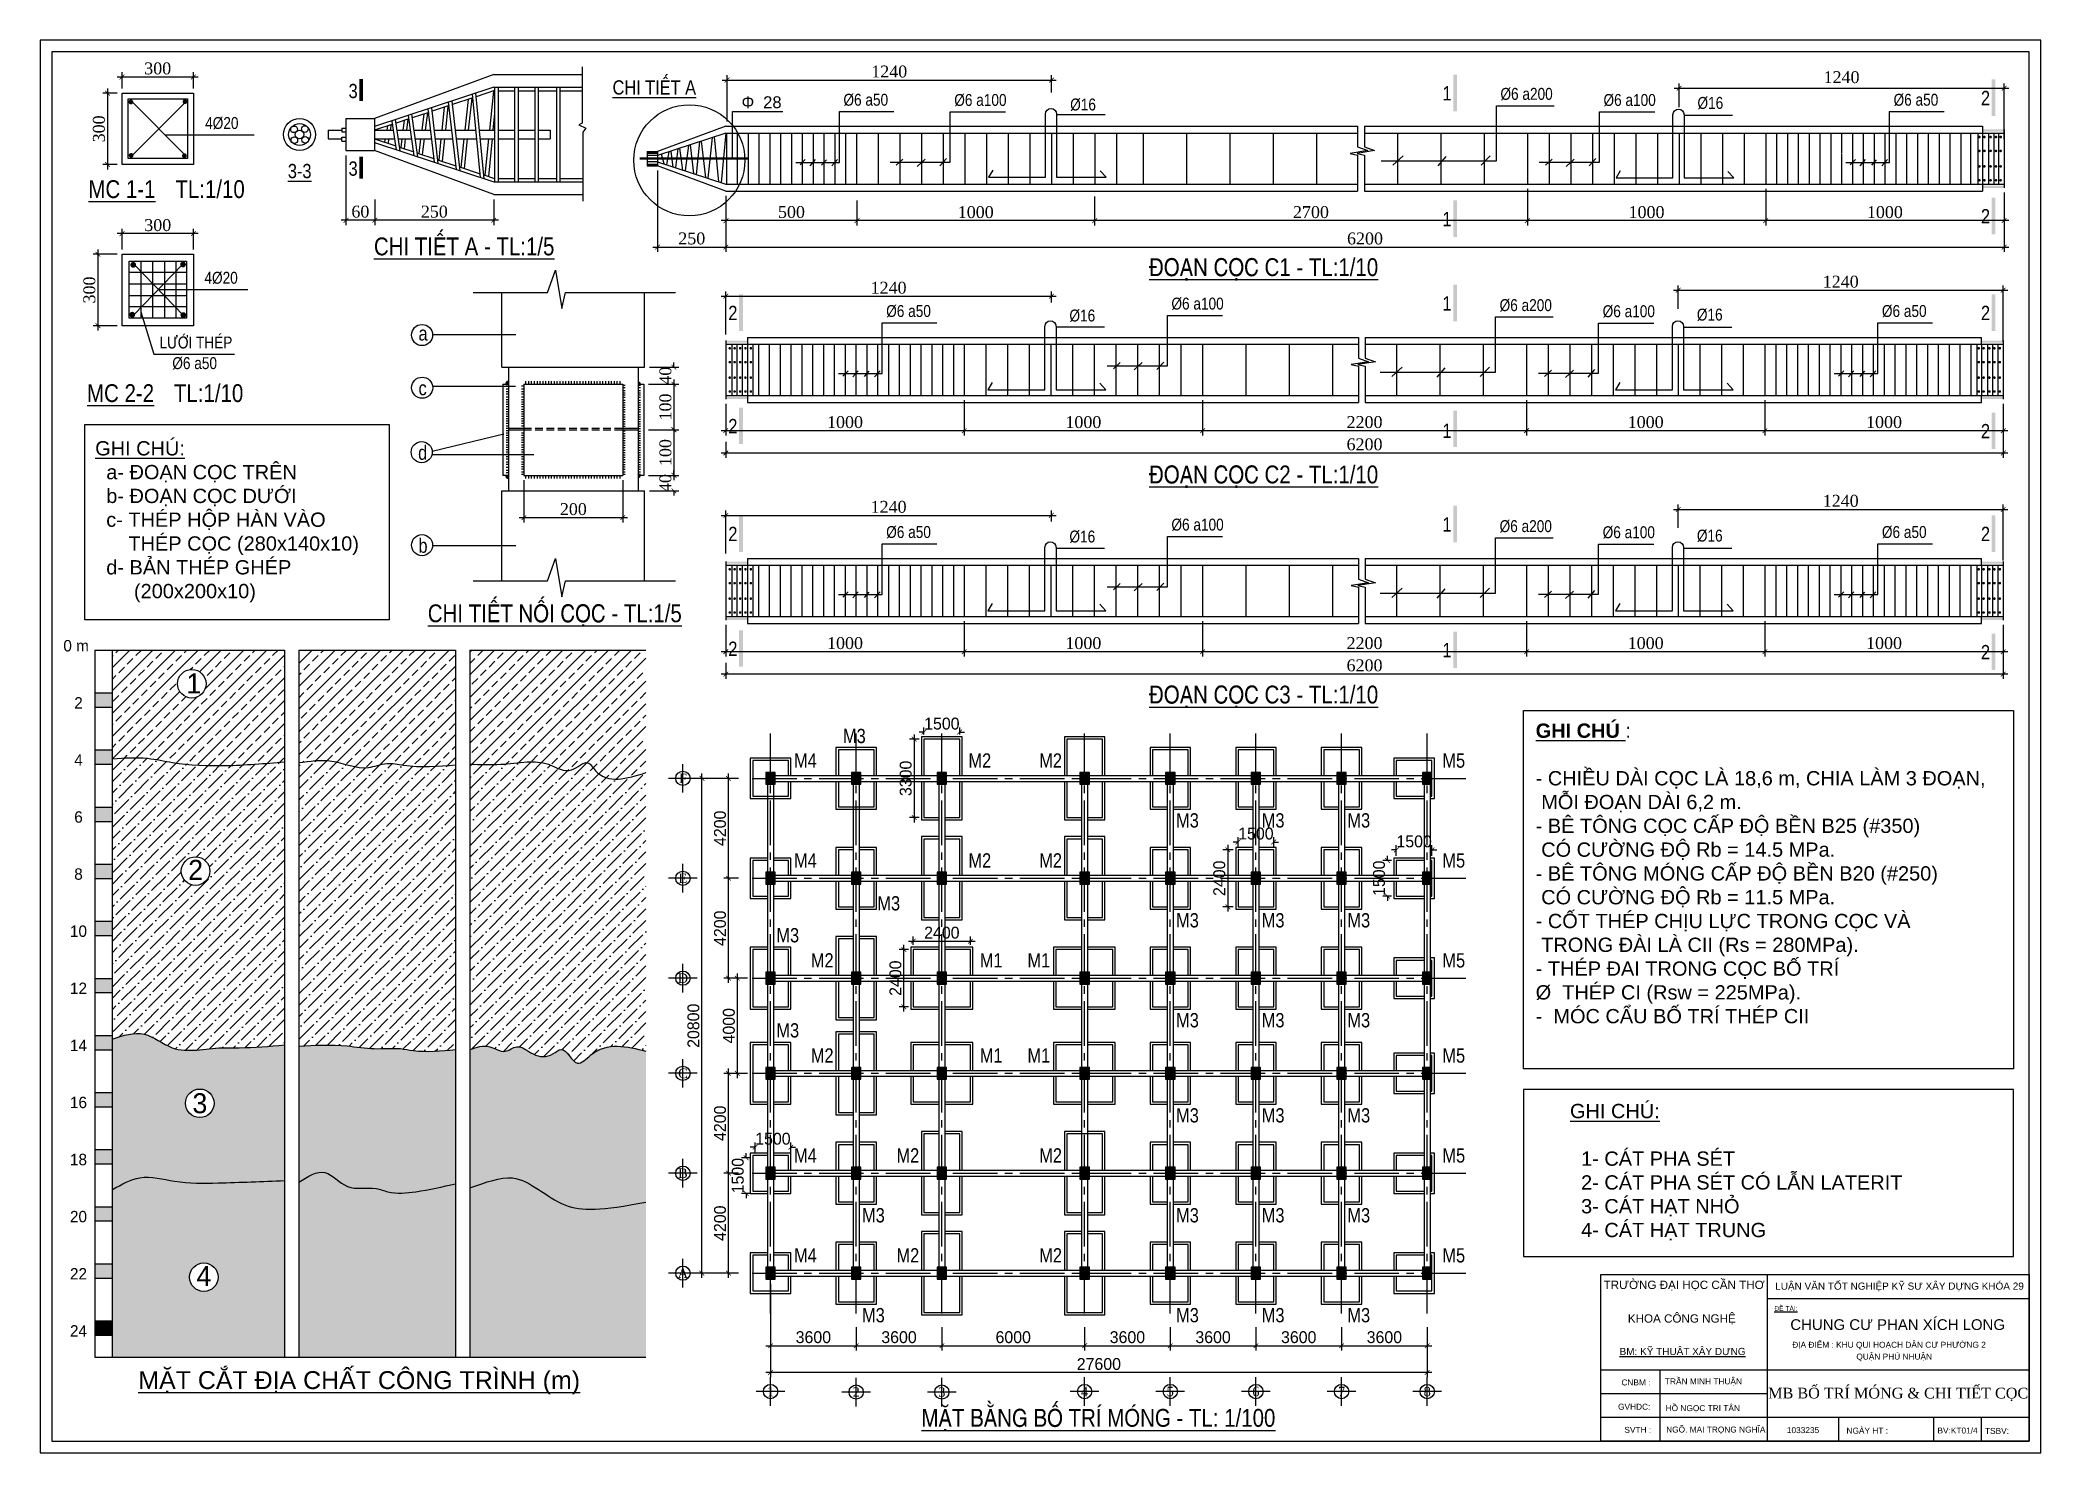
# Model space of a CAD drawing. Extents: x -28764 to 452005, y -12382 to 263221.
# Drawn here: x 207747 to 291847, y -1658 to 57742 of the extents above; entities that cross this region are included whole.
import ezdxf
from ezdxf.enums import TextEntityAlignment as Align

# ---------------------------------------------------------------- set-up
doc = ezdxf.new("R2010")
doc.units = 0
doc.header["$MEASUREMENT"] = 0
doc.linetypes.add('CENTER2', pattern=[1.125, 0.75, -0.125, 0.125, -0.125])
doc.linetypes.add('DASHED2', pattern=[9.525, 6.35, -3.175])
doc.layers.get('0').update_dxf_attribs({"linetype": 'CONTINUOUS'})
doc.layers.get('DEFPOINTS').update_dxf_attribs({"linetype": 'CONTINUOUS'})
for name, color, linetype in [('BAO', 3, 'CONTINUOUS'), ('BAOMANH', 2, 'DASHED2'), ('cot', 8, 'CONTINUOUS'), ('DAI', 4, 'CONTINUOUS'), ('DIM', 1, 'CONTINUOUS'), ('DUT', 7, 'CENTER2'), ('HATCH', 5, 'CONTINUOUS'), ('MOTAAR', 1, 'CONTINUOUS'), ('TEXT', 7, 'CONTINUOUS'), ('THEP', 6, 'CONTINUOUS'), ('TUONG', 7, 'CONTINUOUS')]:
    doc.layers.add(name, color=color, linetype=linetype)
doc.styles.add('DIM-NEW', font='')
doc.styles.add('STANDARD1', font='symbol.ttf')
doc.styles.add('T1', font='romans.shx')
doc.styles.add('T2', font='')
doc.styles.add('VNI-HELVE', font='')
doc.styles.add('VNI-TIMES', font='')
doc.styles.get('DIM-NEW').set_extended_font_data('VNI-Helve-Condense')
doc.styles.get('T2').set_extended_font_data('VNI-Times')
doc.styles.get('VNI-HELVE').set_extended_font_data('VNI-Helve')
doc.styles.get('VNI-TIMES').set_extended_font_data('VNI-Times')
doc.dimstyles.new('TL10', dxfattribs={"dimtxt": 500, "dimasz": 200, "dimexe": 200, "dimexo": 200, "dimgap": 100, "dimtad": 1, "dimdec": 0, "dimlfac": 0.1, "dimzin": 0, "dimdsep": 46, "dimtxsty": 'T2', "dimblk": 'ARCHTICK', "dimcen": 250, "dimdle": 200, "dimclrd": 1, "dimclre": 1, "dimclrt": 2, "dimadec": 0, "dimazin": 0, "dimtfac": 1, "dimtdec": 0, "dimtix": 1, "dimtofl": 0, "dimtmove": 0, "dimatfit": 0, "dimldrblk": 'ARCHTICK', "dimfxl": 1, "dimtolj": 1, "dimtzin": 0, "dimlwd": -1, "dimlwe": -1, "dimarcsym": 0})
doc.dimstyles.new('TL100', dxfattribs={"dimtxt": 250, "dimasz": 200, "dimexe": 200, "dimexo": 200, "dimgap": 100, "dimtad": 1, "dimdec": 0, "dimzin": 0, "dimdsep": 46, "dimtxsty": 'T1', "dimblk": 'ARCHTICK', "dimcen": 250, "dimdle": 200, "dimclrd": 1, "dimclre": 1, "dimclrt": 2, "dimadec": 0, "dimazin": 0, "dimtfac": 1, "dimtdec": 0, "dimtix": 1, "dimtofl": 0, "dimtmove": 0, "dimatfit": 0, "dimldrblk": 'ARCHTICK', "dimfxl": 1, "dimtolj": 1, "dimtzin": 0, "dimlwd": -1, "dimlwe": -1, "dimarcsym": 0})

msp = doc.modelspace()

# ---------------------------------------------------------------- texts
at = {"layer": 'TEXT', "ltscale": 10, "style": 'DIM-NEW'}
for s, p in [('3', (220714.6, 55297.9)), ('1', (266690.8, 55201.7)), ('2', (289322.8, 55002.3)), ('3', (220714.6, 52036)), ('1', (266690.8, 49915.4)), ('2', (289322.8, 50033.7)), ('2', (236675.5, 45968.3)), ('1', (266690.8, 46370.3)), ('2', (289322.8, 45968.3)), ('2', (236675.5, 41210.9)), ('1', (266690.8, 41013.4)), ('2', (289322.8, 40999.6)), ('2', (236675.5, 36677.6)), ('1', (266690.8, 37079.5)), ('2', (289322.8, 36677.6)), ('2', (236675.5, 31850)), ('1', (266690.8, 31793.3)), ('2', (289322.8, 31708.9))]:
    msp.add_text(s, height=600, dxfattribs=at).set_placement(p)
at = {"layer": 'TEXT', "style": 'DIM-NEW'}
for s, p in [('%%2546 a200', (269128, 55227.6)), ('%%2546 a50', (241514.4, 54980.4)), ('%%2546 a100', (246171.7, 54970.8)), ('%%25416', (251044.5, 54780.9)), ('%%2546 a100', (273459.4, 54970.8)), ('%%25416', (277409.3, 54847.6)), ('%%2546 a50', (285651, 54980.4)), ('4%%25420', (214687.2, 54002.3)), ('4%%25420', (214656.6, 47496.7)), ('%%2546 a50', (243311.4, 46099.4)), ('%%25416', (251012.9, 45909.5)), ('%%2546 a100', (255299.4, 46411.1)), ('%%2546 a200', (269092.6, 46346.5)), ('%%2546 a100', (273424.1, 46089.8)), ('%%25416', (277384.7, 45948.2)), ('%%2546 a50', (285160.2, 46099.4)), ('LÖÔÙI THEÙP', (212769.7, 44776.9)), ('%%2546 a50', (213306.6, 43908.5)), ('%%2546 a50', (243311.4, 36808.6)), ('%%25416', (251012.9, 36618.7)), ('%%2546 a100', (255299.4, 37120.4)), ('%%2546 a200', (269092.6, 37055.7)), ('%%2546 a100', (273424.1, 36799)), ('%%25416', (277384.7, 36657.5)), ('%%2546 a50', (285160.2, 36808.6))]:
    e = msp.add_text(s, height=500, dxfattribs=at)
    e.set_placement(p)
    e.dxf.unprotected_set("ltscale", 0)
for s, height, p in [('%%UMC 1-1', 750, (209781.4, 51098.2)), ('TL:1/10', 750, (213438, 51098.2)), ('%%UCHI TIEÁT A - TL:1/5', 750, (221781.9, 48689.7)), ('%%UÑOAÏN COÏC C1 - TL:1/10', 750, (254360.8, 47818)), ('%%UMC 2-2', 750, (209723.6, 42521.8)), ('TL:1/10', 750, (213376.7, 42521.8)), ('%%UÑOAÏN COÏC C2 - TL:1/10', 750, (254360.8, 39103.2)), ('%%UÑOAÏN COÏC C3 - TL:1/10', 750, (254360.8, 29850.6)), ('M3', 600, (241496.3, 28184.8)), ('M2', 600, (246769.5, 27151.3)), ('M2', 600, (249744.9, 27151.3)), ('M4', 600, (239440.2, 27151.3)), ('M5', 600, (266689, 27151.3)), ('M3', 600, (255496.8, 24635.5)), ('M3', 600, (259096.8, 24635.5)), ('M3', 600, (262696.8, 24635.5)), ('M4', 600, (239440.2, 22951.3)), ('M2', 600, (246769.5, 22951.3)), ('M2', 600, (249744.9, 22951.3)), ('M5', 600, (266689, 22951.3)), ('M3', 600, (242940.5, 21149.8)), ('M3', 600, (255496.8, 20435.5)), ('M3', 600, (259096.8, 20435.5)), ('M3', 600, (262696.8, 20435.5)), ('M3', 600, (238696.8, 19808.6)), ('M2', 600, (240144.9, 18751.3)), ('M1', 600, (247246.6, 18751.3)), ('M1', 600, (249249.5, 18751.3)), ('M5', 600, (266689, 18751.3)), ('M3', 600, (255496.8, 16235.5)), ('M3', 600, (259096.8, 16235.5)), ('M3', 600, (262696.8, 16235.5)), ('M3', 600, (238696.8, 15808.6)), ('M2', 600, (240144.9, 14751.3)), ('M1', 600, (247246.6, 14751.3)), ('M1', 600, (249249.5, 14751.3)), ('M5', 600, (266689, 14751.3)), ('M3', 600, (255496.8, 12235.5)), ('M3', 600, (259096.8, 12235.5)), ('M3', 600, (262696.8, 12235.5)), ('M4', 600, (239440.2, 10551.3)), ('M2', 600, (243744.9, 10551.3)), ('M2', 600, (249744.9, 10551.3)), ('M5', 600, (266689, 10551.3)), ('M3', 600, (242296.8, 8035.5)), ('M3', 600, (255496.8, 8035.5)), ('M3', 600, (259096.8, 8035.5)), ('M3', 600, (262696.8, 8035.5)), ('M4', 600, (239440.2, 6351.3)), ('M2', 600, (243744.9, 6351.3)), ('M2', 600, (249744.9, 6351.3)), ('M5', 600, (266689, 6351.3)), ('M3', 600, (242296.8, 3835.5)), ('M3', 600, (255496.8, 3835.5)), ('M3', 600, (259096.8, 3835.5)), ('M3', 600, (262696.8, 3835.5)), ('%%uMAËT BAÈNG BOÁ TRÍ MOÙNG - TL: 1/100', 750, (244791, -556))]:
    msp.add_text(s, height=height, dxfattribs=at).set_placement(p)
at = {"layer": 'TEXT'}
for s, insert, char_height, width, attachment_point, style in [(' \\LCHI TIEÁT A', (233469.3, 55743.4), 600, 5641.985, 5, 'DIM-NEW'), ('{\\LCHI TIEÁT NOÁI COÏC - TL:1/5}', (224045.3, 34015.8), 750, 12912.941, 1, 'DIM-NEW'), ('\\fVNI-Helve|b0|i0|c0|p2;\\LÑEÀ TAØI:', (280639.4, 4515.5), 200, 1257.188, 1, 'VNI-TIMES'), ('{\\fVNI-Helve|b0|i0|c0|p2;CHUNG CÖ PHAN XÍCH LONG}', (281311.7, 3963.7), 450, 10463.729, 1, 'VNI-TIMES'), ('{\\fVNI-Helve|b0|i0|c0|p2;\\LBM: KYÕ THUAÄT XAÂY DÖÏNG}', (274136.9, 2759.8), 300, 5740, 1, 'VNI-TIMES'), ('ÑÒA ÑIEÅM : KHU QUI HOAÏCH DAÂN CÖ PHÖÔØNG 2', (281393.6, 3015.7), 250, 9820.32, 1, 'VNI-HELVE'), ('QUAÄN PHUÙ NHUAÄN', (284086.2, 2518.3), 250, 4751.768, 1, 'VNI-HELVE'), ('{\\fVNI-Helve|b0|i0|c0|p2;\\LMAËT CAÉT ÑÒA CHAÁT COÂNG TRÌNH (m)}', (211878.7, 1780.7), 750, 31830.588, 1, 'DIM-NEW'), ('MB BOÁ TRÍ MOÙNG & CHI TIEÁT COÏC', (280380.2, 1084), 450, 11332, 1, 'VNI-TIMES'), ('{\\fVNI-Helve|b0|i0|c0|p2;HOÀ NGOÏC TRI TAÂN}', (276071.3, 352.4), 250, 4322.578, 1, 'VNI-TIMES'), ('\\pt3750;{\\fVNI-Helve|b0|i0|c0|p2;NGÕ. MAI TROÏNG NGHÓA}', (276093.1, -547.7), 250, 5420.588, 1, 'VNI-TIMES'), ('1033235', (281165.7, -572.5), 250, 2670.423, 1, 'VNI-HELVE'), ('NGAØY HT :', (283672.1, -596.3), 250, 3504.93, 1, 'VNI-HELVE'), ('BV:KT01/4', (287496.1, -588.8), 250, 1757.472, 1, 'VNI-HELVE'), ('TSBV:', (289493.9, -603.8), 250, 1757.472, 1, 'VNI-HELVE')]:
    msp.add_mtext(s, dxfattribs=dict(at, insert=insert, char_height=char_height, width=width, attachment_point=attachment_point, style=style))
at = {"layer": 'TEXT', "color": 7, "linetype": 'Continuous', "ltscale": 0.5, "insert": (238032.4, 55122.1), "char_height": 218.579, "width": 2428.658, "attachment_point": 5}
msp.add_mtext(' {\\fSymbol|b0|i0|c2|p18;\\H2.288x;F  \\fVNI-Helve|b0|i0|c0|p2;28}', dxfattribs=at)
at = {"layer": 'TEXT', "ltscale": 10, "char_height": 600, "attachment_point": 1, "style": 'DIM-NEW'}
for s, insert, width in [('{\\L3-3}', (218162.7, 52533.8), 1871.84), ('a', (223653.6, 45707.7), 870.635), ('c', (223655.8, 43405.7), 870.635), ('d', (223638, 40695.2), 870.635), ('b', (223653, 36783.7), 870.635)]:
    msp.add_mtext(s, dxfattribs=dict(at, insert=insert, width=width))
at = {"layer": 'TEXT', "color": 7, "linetype": 'Continuous', "ltscale": 50, "char_height": 600, "attachment_point": 1}
for s, insert, width in [('{\\fVNI-Helve|b0|i0|c0|p2;\\LGHI CHUÙ:\\P\\l  a- ÑOAÏN COÏC TREÂN\\P  b- ÑOAÏN COÏC DÖÔÙI\\P  c- THEÙP HOÄP HAØN VAØO \\P      THEÙP COÏC (280x140x10)\\P  d- BAÛN THEÙP GHEÙP \\P       (200x200x10)}', (210065, 40877.3), 16714.028), ('{\\fVNI-Helve|b1|i0|c0|p2;\\LGHI CHUÙ\\fVNI-Helve|b0|i0|c0|p2;\\l :\\P\\P- CHIEÀU DAØI COÏC LAØ 18,6 m, CHIA LAØM 3 ÑOAÏN,\\P MOÃI ÑOAÏN DAØI 6,2 m.\\P- BEÂ TOÂNG COÏC CAÁP ÑOÄ BEÀN B25 (#350) \\P COÙ CÖÔØNG ÑOÄ Rb = 14.5 MPa.\\P- BEÂ TOÂNG MOÙNG CAÁP ÑOÄ BEÀN B20 (#250)\\P COÙ CÖÔØNG ÑOÄ Rb = 11.5 MPa.\\P- COÁT THEÙP CHÒU LÖÏC TRONG COÏC VAØ\\P TRONG ÑAØI LAØ CII (Rs = 280MPa).\\P- THEÙP ÑAI TRONG COÏC BOÁ TRÍ \\PØ  THEÙP CI (Rsw = 225MPa).\\P-  MOÙC CAÅU BOÁ TRÍ THEÙP CII}', (270608.5, 29008.4), 36548.335), ('{\\fVNI-Helve|b0|i0|c0|p2;\\LGHI CHUÙ:\\P\\P\\l  1- CAÙT PHA SEÙT\\P  2- CAÙT PHA SEÙT COÙ LAÃN LATERIT\\P  3- CAÙT HAÏT NHOÛ\\P  4- CAÙT HAÏT TRUNG}', (272051.9, 13017), 16714.028)]:
    msp.add_mtext(s, dxfattribs=dict(at, insert=insert, width=width))
at = {"layer": 'TEXT', "color": 7, "linetype": 'Continuous', "ltscale": 100, "attachment_point": 5}
for s, insert, char_height, width in [('0 m', (209263.4, 32275.3), 480, 1380.333), ('1', (214212.4, 30696.7), 840, 1480.26), ('2', (209363.4, 29875.3), 480, 1380.333), ('4', (209363.4, 27475.3), 480, 1380.333), ('6', (209363.4, 25075.3), 480, 1380.333), ('8', (209363.4, 22675.3), 480, 1380.333), ('2', (214286.8, 22856.4), 840, 1480.26), ('10', (209363.4, 20275.3), 480, 1380.333), ('12', (209363.4, 17875.3), 480, 1380.333), ('14', (209363.4, 15475.3), 480, 1380.333), ('3', (214465.6, 13038.3), 840, 1480.26), ('16', (209363.4, 13075.3), 480, 1380.333), ('18', (209363.4, 10675.3), 480, 1380.333), ('20', (209363.4, 8275.3), 480, 1380.333), ('22', (209363.4, 5875.3), 480, 1380.333), ('4', (214634.6, 5785.7), 840, 1480.26), ('24', (209363.4, 3475.3), 480, 1380.333)]:
    msp.add_mtext(s, dxfattribs=dict(at, insert=insert, char_height=char_height, width=width))
at = {"layer": 'TEXT', "color": 7, "style": 'VNI-TIMES'}
for s, insert, char_height, width, attachment_point in [('{\\fVNI-Helve|b0|i0|c0|p2;TRÖÔØNG ÑAÏI HOÏC CAÀN THÔ\\H1.333x;}', (276847.4, 5586), 350, 6964.75, 2), ('{\\fVNI-Helve|b0|i0|c0|p2;LUAÄN VAÊN TOÁT NGHIEÄP KYÕ SÖ XAÂY DÖÏNG KHOÙA 29}', (285901.3, 5324.2), 300, 11435.126, 5), ('{\\fVNI-Helve|b0|i0|c0|p2;KHOA COÂNG NGHEÄ}', (276750.5, 4171.5), 350, 6964.75, 2), ('\\fVNI-Helve|b0|i0|c0|p2;CNBM :', (274824.1, 1304.6), 250, 2665.727, 5), ('{\\fVNI-Helve|b0|i0|c0|p2;TRAÀN MINH THUAÄN}', (277660.3, 1325), 250, 4125.478, 5), (' \\fVNI-Helve|b0|i0|c0|p2;   GVHDC:', (274557.3, 283.8), 250, 2665.727, 5), ('\\fVNI-Helve|b0|i0|c0|p2;SVTH :', (274900.8, -687.3), 250, 2665.727, 5)]:
    msp.add_mtext(s, dxfattribs=dict(at, insert=insert, char_height=char_height, width=width, attachment_point=attachment_point))

# ---------------------------------------------------------------- blocks, each defined once
blk = doc.blocks.new('_ARCHTICK')
at = {"color": 0, "linetype": 'ByBlock', "const_width": 0.15}
blk.add_lwpolyline([(-0.5, -0.5), (0.5, 0.5)], dxfattribs=at)
blk = doc.blocks.new('*D124')
at = {"layer": 'DEFPOINTS', "color": 0, "transparency": 16777216}
for p in [(290296, 55715), (276634, 54720), (290296, 53369)]:
    blk.add_point(p, dxfattribs=at)
at = {"layer": 'TUONG', "color": 1, "transparency": 16777216}
for p, q in [((276434, 55715), (290496, 55715)), ((276634, 54920), (276634, 55915)), ((290296, 53569), (290296, 55915))]:
    blk.add_line(p, q, dxfattribs=at)
at = {"layer": 'TUONG', "color": 1, "transparency": 16777216, "xscale": 200, "yscale": 200, "zscale": 200, "rotation": 180}
blk.add_blockref('_ARCHTICK', (276634, 55715), dxfattribs=at)
at = {"layer": 'TUONG', "color": 1, "transparency": 16777216, "xscale": 200, "yscale": 200, "zscale": 200}
blk.add_blockref('_ARCHTICK', (290296, 55715), dxfattribs=at)
at = {"layer": 'TUONG', "color": 2, "transparency": 16777216, "insert": (283465, 56177), "char_height": 500, "attachment_point": 5, "style": 'T2'}
blk.add_mtext('\\A1;1240', dxfattribs=at)
blk = doc.blocks.new('*D125')
at = {"layer": 'DEFPOINTS', "color": 0, "transparency": 16777216}
for p in [(250257, 56058), (250257, 55342), (236621, 54121)]:
    blk.add_point(p, dxfattribs=at)
at = {"layer": 'TUONG', "color": 1, "transparency": 16777216}
for p, q in [((236421, 56058), (250457, 56058)), ((236621, 54321), (236621, 56258)), ((250257, 55542), (250257, 56258))]:
    blk.add_line(p, q, dxfattribs=at)
at = {"layer": 'TUONG', "color": 1, "transparency": 16777216, "xscale": 200, "yscale": 200, "zscale": 200, "rotation": 180}
blk.add_blockref('_ARCHTICK', (236621, 56058), dxfattribs=at)
at = {"layer": 'TUONG', "color": 1, "transparency": 16777216, "xscale": 200, "yscale": 200, "zscale": 200}
blk.add_blockref('_ARCHTICK', (250257, 56058), dxfattribs=at)
at = {"layer": 'TUONG', "color": 2, "transparency": 16777216, "insert": (243439, 56414), "char_height": 500, "attachment_point": 5, "style": 'T2'}
blk.add_mtext('\\A1;1240', dxfattribs=at)
blk = doc.blocks.new('*D126')
at = {"layer": 'DEFPOINTS', "color": 0, "transparency": 16777216}
for p in [(270224, 42508), (280242, 42799), (280242, 41320)]:
    blk.add_point(p, dxfattribs=at)
at = {"layer": 'TUONG', "color": 1, "transparency": 16777216}
for p, q in [((270224, 42308), (270224, 41120)), ((280242, 42599), (280242, 41120)), ((270024, 41320), (280442, 41320))]:
    blk.add_line(p, q, dxfattribs=at)
at = {"layer": 'TUONG', "color": 1, "transparency": 16777216, "xscale": 200, "yscale": 200, "zscale": 200, "rotation": 180}
blk.add_blockref('_ARCHTICK', (270224, 41320), dxfattribs=at)
at = {"layer": 'TUONG', "color": 1, "transparency": 16777216, "xscale": 200, "yscale": 200, "zscale": 200}
blk.add_blockref('_ARCHTICK', (280242, 41320), dxfattribs=at)
at = {"layer": 'TUONG', "color": 2, "transparency": 16777216, "insert": (275233, 41676), "char_height": 500, "attachment_point": 5, "style": 'T2'}
blk.add_mtext('\\A1;1000', dxfattribs=at)
blk = doc.blocks.new('*D127')
at = {"layer": 'DEFPOINTS', "color": 0, "transparency": 16777216}
for p in [(270259, 51681), (280277, 51484), (270259, 50148)]:
    blk.add_point(p, dxfattribs=at)
at = {"layer": 'TUONG', "color": 1, "transparency": 16777216}
for p, q in [((270259, 51481), (270259, 49948)), ((280277, 51284), (280277, 49948)), ((280477, 50148), (270059, 50148))]:
    blk.add_line(p, q, dxfattribs=at)
at = {"layer": 'TUONG', "color": 1, "transparency": 16777216, "xscale": 200, "yscale": 200, "zscale": 200, "rotation": 180}
blk.add_blockref('_ARCHTICK', (270259, 50148), dxfattribs=at)
at = {"layer": 'TUONG', "color": 1, "transparency": 16777216, "xscale": 200, "yscale": 200, "zscale": 200}
blk.add_blockref('_ARCHTICK', (280277, 50148), dxfattribs=at)
at = {"layer": 'TUONG', "color": 2, "transparency": 16777216, "insert": (275268, 50504), "char_height": 500, "attachment_point": 5, "style": 'T2'}
blk.add_mtext('\\A1;1000', dxfattribs=at)
blk = doc.blocks.new('*D128')
at = {"layer": 'DEFPOINTS', "color": 0, "transparency": 16777216}
for p in [(290260, 41320), (236572, 41047), (290260, 40381)]:
    blk.add_point(p, dxfattribs=at)
at = {"layer": 'TUONG', "color": 1, "transparency": 16777216}
for p, q in [((236372, 40381), (290460, 40381)), ((236572, 40847), (236572, 40181)), ((290260, 41120), (290260, 40181))]:
    blk.add_line(p, q, dxfattribs=at)
at = {"layer": 'TUONG', "color": 1, "transparency": 16777216, "xscale": 200, "yscale": 200, "zscale": 200, "rotation": 180}
blk.add_blockref('_ARCHTICK', (236572, 40381), dxfattribs=at)
at = {"layer": 'TUONG', "color": 1, "transparency": 16777216, "xscale": 200, "yscale": 200, "zscale": 200}
blk.add_blockref('_ARCHTICK', (290260, 40381), dxfattribs=at)
at = {"layer": 'TUONG', "color": 2, "transparency": 16777216, "insert": (263416, 40740), "char_height": 500, "attachment_point": 5, "style": 'T2'}
blk.add_mtext('\\A1;6200', dxfattribs=at)
blk = doc.blocks.new('*D129')
at = {"layer": 'DEFPOINTS', "color": 0, "transparency": 16777216}
for p in [(290296, 51072), (236576, 50148), (290296, 49036)]:
    blk.add_point(p, dxfattribs=at)
at = {"layer": 'TUONG', "color": 1, "transparency": 16777216}
for p, q in [((290296, 50872), (290296, 48836)), ((236576, 49948), (236576, 48836)), ((236376, 49036), (290496, 49036))]:
    blk.add_line(p, q, dxfattribs=at)
at = {"layer": 'TUONG', "color": 1, "transparency": 16777216, "xscale": 200, "yscale": 200, "zscale": 200, "rotation": 180}
blk.add_blockref('_ARCHTICK', (236576, 49036), dxfattribs=at)
at = {"layer": 'TUONG', "color": 1, "transparency": 16777216, "xscale": 200, "yscale": 200, "zscale": 200}
blk.add_blockref('_ARCHTICK', (290296, 49036), dxfattribs=at)
at = {"layer": 'TUONG', "color": 2, "transparency": 16777216, "insert": (263436, 49395), "char_height": 500, "attachment_point": 5, "style": 'T2'}
blk.add_mtext('\\A1;6200', dxfattribs=at)
blk = doc.blocks.new('*D111')
at = {"layer": 'DEFPOINTS', "color": 0, "transparency": 16777216}
for p in [(246590, 42508), (256608, 42799), (256608, 41320)]:
    blk.add_point(p, dxfattribs=at)
at = {"layer": 'TUONG', "color": 1, "transparency": 16777216}
for p, q in [((246590, 42308), (246590, 41120)), ((256608, 42599), (256608, 41120)), ((246390, 41320), (256808, 41320))]:
    blk.add_line(p, q, dxfattribs=at)
at = {"layer": 'TUONG', "color": 1, "transparency": 16777216, "xscale": 200, "yscale": 200, "zscale": 200, "rotation": 180}
blk.add_blockref('_ARCHTICK', (246590, 41320), dxfattribs=at)
at = {"layer": 'TUONG', "color": 1, "transparency": 16777216, "xscale": 200, "yscale": 200, "zscale": 200}
blk.add_blockref('_ARCHTICK', (256608, 41320), dxfattribs=at)
at = {"layer": 'TUONG', "color": 2, "transparency": 16777216, "insert": (251599, 41676), "char_height": 500, "attachment_point": 5, "style": 'T2'}
blk.add_mtext('\\A1;1000', dxfattribs=at)
blk = doc.blocks.new('*D112')
at = {"layer": 'DEFPOINTS', "color": 0, "transparency": 16777216}
for p in [(250253, 46970), (250253, 46512), (236572, 45163)]:
    blk.add_point(p, dxfattribs=at)
at = {"layer": 'TUONG', "color": 1, "transparency": 16777216}
for p, q in [((236572, 45363), (236572, 47170)), ((250253, 46712), (250253, 47170)), ((236372, 46970), (250453, 46970))]:
    blk.add_line(p, q, dxfattribs=at)
at = {"layer": 'TUONG', "color": 1, "transparency": 16777216, "xscale": 200, "yscale": 200, "zscale": 200, "rotation": 180}
blk.add_blockref('_ARCHTICK', (236572, 46970), dxfattribs=at)
at = {"layer": 'TUONG', "color": 1, "transparency": 16777216, "xscale": 200, "yscale": 200, "zscale": 200}
blk.add_blockref('_ARCHTICK', (250253, 46970), dxfattribs=at)
at = {"layer": 'TUONG', "color": 2, "transparency": 16777216, "insert": (243412, 47326), "char_height": 500, "attachment_point": 5, "style": 'T2'}
blk.add_mtext('\\A1;1240', dxfattribs=at)
blk = doc.blocks.new('*D113')
at = {"layer": 'DEFPOINTS', "color": 0, "transparency": 16777216}
for p in [(242081, 51192), (242081, 50148), (252069, 50148)]:
    blk.add_point(p, dxfattribs=at)
at = {"layer": 'TUONG', "color": 1, "transparency": 16777216}
for p, q in [((242081, 50992), (242081, 49948)), ((252269, 50148), (241881, 50148))]:
    blk.add_line(p, q, dxfattribs=at)
at = {"layer": 'TUONG', "color": 1, "transparency": 16777216, "xscale": 200, "yscale": 200, "zscale": 200, "rotation": 180}
blk.add_blockref('_ARCHTICK', (242081, 50148), dxfattribs=at)
at = {"layer": 'TUONG', "color": 1, "transparency": 16777216, "xscale": 200, "yscale": 200, "zscale": 200}
blk.add_blockref('_ARCHTICK', (252069, 50148), dxfattribs=at)
at = {"layer": 'TUONG', "color": 2, "transparency": 16777216, "insert": (247075, 50504), "char_height": 500, "attachment_point": 5, "style": 'T2'}
blk.add_mtext('\\A1;1000', dxfattribs=at)
blk = doc.blocks.new('*D114')
at = {"layer": 'DEFPOINTS', "color": 0, "transparency": 16777216}
for p in [(236572, 42645), (246590, 42799), (246590, 41320)]:
    blk.add_point(p, dxfattribs=at)
at = {"layer": 'TUONG', "color": 1, "transparency": 16777216}
for p, q in [((236572, 42445), (236572, 41120)), ((246590, 42599), (246590, 41120)), ((236372, 41320), (246790, 41320))]:
    blk.add_line(p, q, dxfattribs=at)
at = {"layer": 'TUONG', "color": 1, "transparency": 16777216, "xscale": 200, "yscale": 200, "zscale": 200, "rotation": 180}
blk.add_blockref('_ARCHTICK', (236572, 41320), dxfattribs=at)
at = {"layer": 'TUONG', "color": 1, "transparency": 16777216, "xscale": 200, "yscale": 200, "zscale": 200}
blk.add_blockref('_ARCHTICK', (246590, 41320), dxfattribs=at)
at = {"layer": 'TUONG', "color": 2, "transparency": 16777216, "insert": (241581, 41676), "char_height": 500, "attachment_point": 5, "style": 'T2'}
blk.add_mtext('\\A1;1000', dxfattribs=at)
blk = doc.blocks.new('*D115')
at = {"layer": 'DEFPOINTS', "color": 0, "transparency": 16777216}
for p in [(236576, 51389), (242081, 50996), (236576, 50148)]:
    blk.add_point(p, dxfattribs=at)
at = {"layer": 'TUONG', "color": 1, "transparency": 16777216}
for p, q in [((236576, 51189), (236576, 49948)), ((242081, 50796), (242081, 49948)), ((242281, 50148), (236376, 50148))]:
    blk.add_line(p, q, dxfattribs=at)
at = {"layer": 'TUONG', "color": 1, "transparency": 16777216, "xscale": 200, "yscale": 200, "zscale": 200, "rotation": 180}
blk.add_blockref('_ARCHTICK', (236576, 50148), dxfattribs=at)
at = {"layer": 'TUONG', "color": 1, "transparency": 16777216, "xscale": 200, "yscale": 200, "zscale": 200}
blk.add_blockref('_ARCHTICK', (242081, 50148), dxfattribs=at)
at = {"layer": 'TUONG', "color": 2, "transparency": 16777216, "insert": (239329, 50508), "char_height": 500, "attachment_point": 5, "style": 'T2'}
blk.add_mtext('\\A1;500', dxfattribs=at)
blk = doc.blocks.new('*D116')
at = {"layer": 'DEFPOINTS', "color": 0, "transparency": 16777216}
for p in [(233703, 52450), (236576, 51192), (236576, 49036)]:
    blk.add_point(p, dxfattribs=at)
at = {"layer": 'TUONG', "color": 1, "transparency": 16777216}
for p, q in [((233703, 52250), (233703, 48836)), ((236576, 50992), (236576, 48836)), ((233503, 49036), (236776, 49036))]:
    blk.add_line(p, q, dxfattribs=at)
at = {"layer": 'TUONG', "color": 1, "transparency": 16777216, "xscale": 200, "yscale": 200, "zscale": 200, "rotation": 180}
blk.add_blockref('_ARCHTICK', (233703, 49036), dxfattribs=at)
at = {"layer": 'TUONG', "color": 1, "transparency": 16777216, "xscale": 200, "yscale": 200, "zscale": 200}
blk.add_blockref('_ARCHTICK', (236576, 49036), dxfattribs=at)
at = {"layer": 'TUONG', "color": 2, "transparency": 16777216, "insert": (235140, 49396), "char_height": 500, "attachment_point": 5, "style": 'T2'}
blk.add_mtext('\\A1;250', dxfattribs=at)
blk = doc.blocks.new('*D117')
at = {"layer": 'DEFPOINTS', "color": 0, "transparency": 16777216}
for p in [(256608, 42603), (270224, 42799), (270224, 41320)]:
    blk.add_point(p, dxfattribs=at)
at = {"layer": 'TUONG', "color": 1, "transparency": 16777216}
for p, q in [((256608, 42403), (256608, 41120)), ((270224, 42599), (270224, 41120)), ((256408, 41320), (270424, 41320))]:
    blk.add_line(p, q, dxfattribs=at)
at = {"layer": 'TUONG', "color": 1, "transparency": 16777216, "xscale": 200, "yscale": 200, "zscale": 200, "rotation": 180}
blk.add_blockref('_ARCHTICK', (256608, 41320), dxfattribs=at)
at = {"layer": 'TUONG', "color": 1, "transparency": 16777216, "xscale": 200, "yscale": 200, "zscale": 200}
blk.add_blockref('_ARCHTICK', (270224, 41320), dxfattribs=at)
at = {"layer": 'TUONG', "color": 2, "transparency": 16777216, "insert": (263416, 41676), "char_height": 500, "attachment_point": 5, "style": 'T2'}
blk.add_mtext('\\A1;2200', dxfattribs=at)
blk = doc.blocks.new('*D118')
at = {"layer": 'DEFPOINTS', "color": 0, "transparency": 16777216}
for p in [(252069, 51365), (270259, 51484), (252069, 50148)]:
    blk.add_point(p, dxfattribs=at)
at = {"layer": 'TUONG', "color": 1, "transparency": 16777216}
for p, q in [((252069, 51165), (252069, 49948)), ((270259, 51284), (270259, 49948)), ((270459, 50148), (251869, 50148))]:
    blk.add_line(p, q, dxfattribs=at)
at = {"layer": 'TUONG', "color": 1, "transparency": 16777216, "xscale": 200, "yscale": 200, "zscale": 200, "rotation": 180}
blk.add_blockref('_ARCHTICK', (252069, 50148), dxfattribs=at)
at = {"layer": 'TUONG', "color": 1, "transparency": 16777216, "xscale": 200, "yscale": 200, "zscale": 200}
blk.add_blockref('_ARCHTICK', (270259, 50148), dxfattribs=at)
at = {"layer": 'TUONG', "color": 2, "transparency": 16777216, "insert": (261164, 50504), "char_height": 500, "attachment_point": 5, "style": 'T2'}
blk.add_mtext('\\A1;2700', dxfattribs=at)
blk = doc.blocks.new('*D119')
at = {"layer": 'DEFPOINTS', "color": 0, "transparency": 16777216}
for p in [(290260, 47225), (276599, 46244), (290260, 44873)]:
    blk.add_point(p, dxfattribs=at)
at = {"layer": 'TUONG', "color": 1, "transparency": 16777216}
for p, q in [((276399, 47225), (290460, 47225)), ((276599, 46444), (276599, 47425)), ((290260, 45073), (290260, 47425))]:
    blk.add_line(p, q, dxfattribs=at)
at = {"layer": 'TUONG', "color": 1, "transparency": 16777216, "xscale": 200, "yscale": 200, "zscale": 200, "rotation": 180}
blk.add_blockref('_ARCHTICK', (276599, 47225), dxfattribs=at)
at = {"layer": 'TUONG', "color": 1, "transparency": 16777216, "xscale": 200, "yscale": 200, "zscale": 200}
blk.add_blockref('_ARCHTICK', (290260, 47225), dxfattribs=at)
at = {"layer": 'TUONG', "color": 2, "transparency": 16777216, "insert": (283430, 47580), "char_height": 500, "attachment_point": 5, "style": 'T2'}
blk.add_mtext('\\A1;1240', dxfattribs=at)
blk = doc.blocks.new('*D120')
at = {"layer": 'DEFPOINTS', "color": 0, "transparency": 16777216}
for p in [(280242, 42508), (290260, 42645), (290260, 41320)]:
    blk.add_point(p, dxfattribs=at)
at = {"layer": 'TUONG', "color": 1, "transparency": 16777216}
for p, q in [((280242, 42308), (280242, 41120)), ((290260, 42445), (290260, 41120)), ((280042, 41320), (290460, 41320))]:
    blk.add_line(p, q, dxfattribs=at)
at = {"layer": 'TUONG', "color": 1, "transparency": 16777216, "xscale": 200, "yscale": 200, "zscale": 200, "rotation": 180}
blk.add_blockref('_ARCHTICK', (280242, 41320), dxfattribs=at)
at = {"layer": 'TUONG', "color": 1, "transparency": 16777216, "xscale": 200, "yscale": 200, "zscale": 200}
blk.add_blockref('_ARCHTICK', (290260, 41320), dxfattribs=at)
at = {"layer": 'TUONG', "color": 2, "transparency": 16777216, "insert": (285251, 41676), "char_height": 500, "attachment_point": 5, "style": 'T2'}
blk.add_mtext('\\A1;1000', dxfattribs=at)
blk = doc.blocks.new('*D121')
at = {"layer": 'DEFPOINTS', "color": 0, "transparency": 16777216}
for p in [(280277, 51681), (290296, 51526), (280277, 50148)]:
    blk.add_point(p, dxfattribs=at)
at = {"layer": 'TUONG', "color": 1, "transparency": 16777216}
for p, q in [((280277, 51481), (280277, 49948)), ((290296, 51326), (290296, 49948)), ((290496, 50148), (280077, 50148))]:
    blk.add_line(p, q, dxfattribs=at)
at = {"layer": 'TUONG', "color": 1, "transparency": 16777216, "xscale": 200, "yscale": 200, "zscale": 200, "rotation": 180}
blk.add_blockref('_ARCHTICK', (280277, 50148), dxfattribs=at)
at = {"layer": 'TUONG', "color": 1, "transparency": 16777216, "xscale": 200, "yscale": 200, "zscale": 200}
blk.add_blockref('_ARCHTICK', (290296, 50148), dxfattribs=at)
at = {"layer": 'TUONG', "color": 2, "transparency": 16777216, "insert": (285286, 50504), "char_height": 500, "attachment_point": 5, "style": 'T2'}
blk.add_mtext('\\A1;1000', dxfattribs=at)
blk = doc.blocks.new('*D122')
at = {"layer": 'DEFPOINTS', "color": 0, "transparency": 16777216}
for p in [(221821, 51242), (226818, 51242), (221821, 50165)]:
    blk.add_point(p, dxfattribs=at)
at = {"layer": 'TUONG', "color": 1, "transparency": 16777216}
for p, q in [((221821, 51042), (221821, 49965)), ((226818, 51042), (226818, 49965)), ((227018, 50165), (221621, 50165))]:
    blk.add_line(p, q, dxfattribs=at)
at = {"layer": 'TUONG', "color": 1, "transparency": 16777216, "xscale": 200, "yscale": 200, "zscale": 200, "rotation": 180}
blk.add_blockref('_ARCHTICK', (221821, 50165), dxfattribs=at)
at = {"layer": 'TUONG', "color": 1, "transparency": 16777216, "xscale": 200, "yscale": 200, "zscale": 200}
blk.add_blockref('_ARCHTICK', (226818, 50165), dxfattribs=at)
at = {"layer": 'TUONG', "color": 2, "transparency": 16777216, "insert": (224319, 50525), "char_height": 500, "attachment_point": 5, "style": 'T2'}
blk.add_mtext('\\A1;250', dxfattribs=at)
blk = doc.blocks.new('*D123')
at = {"layer": 'DEFPOINTS', "color": 0, "transparency": 16777216}
for p in [(220604, 53093), (221821, 51060), (220604, 50165)]:
    blk.add_point(p, dxfattribs=at)
at = {"layer": 'TUONG', "color": 1, "transparency": 16777216}
for p, q in [((220604, 52893), (220604, 49965)), ((221821, 50860), (221821, 49965)), ((222021, 50165), (220404, 50165))]:
    blk.add_line(p, q, dxfattribs=at)
at = {"layer": 'TUONG', "color": 1, "transparency": 16777216, "xscale": 200, "yscale": 200, "zscale": 200, "rotation": 180}
blk.add_blockref('_ARCHTICK', (220604, 50165), dxfattribs=at)
at = {"layer": 'TUONG', "color": 1, "transparency": 16777216, "xscale": 200, "yscale": 200, "zscale": 200}
blk.add_blockref('_ARCHTICK', (221821, 50165), dxfattribs=at)
at = {"layer": 'TUONG', "color": 2, "transparency": 16777216, "insert": (221212, 50524), "char_height": 500, "attachment_point": 5, "style": 'T2'}
blk.add_mtext('\\A1;60', dxfattribs=at)
blk = doc.blocks.new('*D130')
at = {"layer": 'DEFPOINTS', "color": 0, "transparency": 16777216}
for p in [(228084, 39435), (232240, 39435), (232240, 37662)]:
    blk.add_point(p, dxfattribs=at)
at = {"layer": 'TUONG', "color": 1, "transparency": 16777216}
for p, q in [((228084, 39235), (228084, 37462)), ((232240, 39235), (232240, 37462)), ((227884, 37662), (232440, 37662))]:
    blk.add_line(p, q, dxfattribs=at)
at = {"layer": 'TUONG', "color": 1, "transparency": 16777216, "xscale": 200, "yscale": 200, "zscale": 200, "rotation": 180}
blk.add_blockref('_ARCHTICK', (228084, 37662), dxfattribs=at)
at = {"layer": 'TUONG', "color": 1, "transparency": 16777216, "xscale": 200, "yscale": 200, "zscale": 200}
blk.add_blockref('_ARCHTICK', (232240, 37662), dxfattribs=at)
at = {"layer": 'TUONG', "color": 2, "transparency": 16777216, "insert": (230162, 38017), "char_height": 500, "attachment_point": 5, "style": 'T2'}
blk.add_mtext('\\A1;200', dxfattribs=at)
blk = doc.blocks.new('*D131')
at = {"layer": 'DEFPOINTS', "color": 0, "transparency": 16777216}
for p in [(233128, 43272), (233128, 41357), (234390, 41357)]:
    blk.add_point(p, dxfattribs=at)
at = {"layer": 'TUONG', "color": 1, "transparency": 16777216}
for p, q in [((233328, 43272), (234590, 43272)), ((234390, 43472), (234390, 41157)), ((233328, 41357), (234590, 41357))]:
    blk.add_line(p, q, dxfattribs=at)
at = {"layer": 'TUONG', "color": 1, "transparency": 16777216, "xscale": 200, "yscale": 200, "zscale": 200}
for p, rotation in [((234390, 43272), 90), ((234390, 41357), 270)]:
    blk.add_blockref('_ARCHTICK', p, dxfattribs=dict(at, rotation=rotation))
at = {"layer": 'TUONG', "color": 2, "transparency": 16777216, "insert": (234034, 42314), "char_height": 500, "attachment_point": 5, "rotation": 90, "style": 'T2'}
blk.add_mtext('\\A1;100', dxfattribs=at)
blk = doc.blocks.new('*D132')
at = {"layer": 'DEFPOINTS', "color": 0, "transparency": 16777216}
for p in [(233344, 41357), (233128, 39441), (234390, 39441)]:
    blk.add_point(p, dxfattribs=at)
at = {"layer": 'TUONG', "color": 1, "transparency": 16777216}
for p, q in [((233544, 41357), (234590, 41357)), ((234390, 41557), (234390, 39241)), ((233328, 39441), (234590, 39441))]:
    blk.add_line(p, q, dxfattribs=at)
at = {"layer": 'TUONG', "color": 1, "transparency": 16777216, "xscale": 200, "yscale": 200, "zscale": 200}
for p, rotation in [((234390, 41357), 90), ((234390, 39441), 270)]:
    blk.add_blockref('_ARCHTICK', p, dxfattribs=dict(at, rotation=rotation))
at = {"layer": 'TUONG', "color": 2, "transparency": 16777216, "insert": (234034, 40399), "char_height": 500, "attachment_point": 5, "rotation": 90, "style": 'T2'}
blk.add_mtext('\\A1;100', dxfattribs=at)
blk = doc.blocks.new('*D133')
at = {"layer": 'DEFPOINTS', "color": 0, "transparency": 16777216}
for p in [(233160, 38790), (233344, 39441), (234390, 38790)]:
    blk.add_point(p, dxfattribs=at)
at = {"layer": 'TUONG', "color": 1, "transparency": 16777216}
for p, q in [((234390, 39441), (234390, 39641)), ((233360, 38790), (234590, 38790)), ((233544, 39441), (234590, 39441)), ((234390, 38790), (234390, 38590))]:
    blk.add_line(p, q, dxfattribs=at)
at = {"layer": 'TUONG', "color": 1, "transparency": 16777216, "xscale": 200, "yscale": 200, "zscale": 200}
for p, rotation in [((234390, 39441), 270), ((234390, 38790), 90)]:
    blk.add_blockref('_ARCHTICK', p, dxfattribs=dict(at, rotation=rotation))
at = {"layer": 'TUONG', "color": 2, "transparency": 16777216, "insert": (234034, 39116), "char_height": 500, "attachment_point": 5, "rotation": 90, "style": 'T2'}
blk.add_mtext('\\A1;40', dxfattribs=at)
blk = doc.blocks.new('*D134')
at = {"layer": 'DEFPOINTS', "color": 0, "transparency": 16777216}
for p in [(233160, 43987), (234390, 43987), (233128, 43272)]:
    blk.add_point(p, dxfattribs=at)
at = {"layer": 'TUONG', "color": 1, "transparency": 16777216}
for p, q in [((233360, 43987), (234590, 43987)), ((234390, 43987), (234390, 44187)), ((233328, 43272), (234590, 43272)), ((234390, 43272), (234390, 43072))]:
    blk.add_line(p, q, dxfattribs=at)
at = {"layer": 'TUONG', "color": 1, "transparency": 16777216, "xscale": 200, "yscale": 200, "zscale": 200}
for p, rotation in [((234390, 43987), 270), ((234390, 43272), 90)]:
    blk.add_blockref('_ARCHTICK', p, dxfattribs=dict(at, rotation=rotation))
at = {"layer": 'TUONG', "color": 2, "transparency": 16777216, "insert": (234034, 43630), "char_height": 500, "attachment_point": 5, "rotation": 90, "style": 'T2'}
blk.add_mtext('\\A1;40', dxfattribs=at)
blk = doc.blocks.new('*D135')
at = {"layer": 'DEFPOINTS', "color": 0, "transparency": 16777216}
for p in [(211194, 48734), (210180, 45731), (211194, 45731)]:
    blk.add_point(p, dxfattribs=at)
at = {"layer": 'TUONG', "color": 1, "transparency": 16777216}
for p, q in [((210180, 48934), (210180, 45531)), ((210994, 48734), (209980, 48734)), ((210994, 45731), (209980, 45731))]:
    blk.add_line(p, q, dxfattribs=at)
at = {"layer": 'TUONG', "color": 1, "transparency": 16777216, "xscale": 200, "yscale": 200, "zscale": 200}
for p, rotation in [((210180, 48734), 90), ((210180, 45731), 270)]:
    blk.add_blockref('_ARCHTICK', p, dxfattribs=dict(at, rotation=rotation))
at = {"layer": 'TUONG', "color": 2, "transparency": 16777216, "insert": (209824, 47233), "char_height": 500, "attachment_point": 5, "rotation": 90, "style": 'T2'}
blk.add_mtext('\\A1;300', dxfattribs=at)
blk = doc.blocks.new('*D136')
at = {"layer": 'DEFPOINTS', "color": 0, "transparency": 16777216}
for p in [(211194, 49601), (211194, 48734), (214197, 48734)]:
    blk.add_point(p, dxfattribs=at)
at = {"layer": 'TUONG', "color": 1, "transparency": 16777216}
for p, q in [((211194, 48934), (211194, 49801)), ((214197, 48934), (214197, 49801)), ((214397, 49601), (210994, 49601))]:
    blk.add_line(p, q, dxfattribs=at)
at = {"layer": 'TUONG', "color": 1, "transparency": 16777216, "xscale": 200, "yscale": 200, "zscale": 200, "rotation": 180}
blk.add_blockref('_ARCHTICK', (211194, 49601), dxfattribs=at)
at = {"layer": 'TUONG', "color": 1, "transparency": 16777216, "xscale": 200, "yscale": 200, "zscale": 200}
blk.add_blockref('_ARCHTICK', (214197, 49601), dxfattribs=at)
at = {"layer": 'TUONG', "color": 2, "transparency": 16777216, "insert": (212695, 49957), "char_height": 500, "attachment_point": 5, "style": 'T2'}
blk.add_mtext('\\A1;300', dxfattribs=at)
blk = doc.blocks.new('*D137')
at = {"layer": 'DEFPOINTS', "color": 0, "transparency": 16777216}
for p in [(211194, 55507), (214191, 56188), (214191, 55507)]:
    blk.add_point(p, dxfattribs=at)
at = {"layer": 'TUONG', "color": 1, "transparency": 16777216}
for p, q in [((211194, 55707), (211194, 56388)), ((214191, 55707), (214191, 56388)), ((210994, 56188), (214391, 56188))]:
    blk.add_line(p, q, dxfattribs=at)
at = {"layer": 'TUONG', "color": 1, "transparency": 16777216, "xscale": 200, "yscale": 200, "zscale": 200, "rotation": 180}
blk.add_blockref('_ARCHTICK', (211194, 56188), dxfattribs=at)
at = {"layer": 'TUONG', "color": 1, "transparency": 16777216, "xscale": 200, "yscale": 200, "zscale": 200}
blk.add_blockref('_ARCHTICK', (214191, 56188), dxfattribs=at)
at = {"layer": 'TUONG', "color": 2, "transparency": 16777216, "insert": (212693, 56544), "char_height": 500, "attachment_point": 5, "style": 'T2'}
blk.add_mtext('\\A1;300', dxfattribs=at)
blk = doc.blocks.new('*D138')
at = {"layer": 'DEFPOINTS', "color": 0, "transparency": 16777216}
for p in [(211194, 55507), (210580, 52505), (211194, 52505)]:
    blk.add_point(p, dxfattribs=at)
at = {"layer": 'TUONG', "color": 1, "transparency": 16777216}
for p, q in [((210994, 55507), (210380, 55507)), ((210580, 55707), (210580, 52305)), ((210994, 52505), (210380, 52505))]:
    blk.add_line(p, q, dxfattribs=at)
at = {"layer": 'TUONG', "color": 1, "transparency": 16777216, "xscale": 200, "yscale": 200, "zscale": 200}
for p, rotation in [((210580, 55507), 90), ((210580, 52505), 270)]:
    blk.add_blockref('_ARCHTICK', p, dxfattribs=dict(at, rotation=rotation))
at = {"layer": 'TUONG', "color": 2, "transparency": 16777216, "insert": (210224, 54006), "char_height": 500, "attachment_point": 5, "rotation": 90, "style": 'T2'}
blk.add_mtext('\\A1;300', dxfattribs=at)
blk = doc.blocks.new('*D146')
at = {"layer": 'DEFPOINTS', "color": 0, "transparency": 16777216}
for p in [(280242, 33217), (290260, 33354), (290260, 32029)]:
    blk.add_point(p, dxfattribs=at)
at = {"layer": 'TUONG', "color": 1, "transparency": 16777216}
for p, q in [((280242, 33017), (280242, 31829)), ((290260, 33154), (290260, 31829)), ((280042, 32029), (290460, 32029))]:
    blk.add_line(p, q, dxfattribs=at)
at = {"layer": 'TUONG', "color": 1, "transparency": 16777216, "xscale": 200, "yscale": 200, "zscale": 200, "rotation": 180}
blk.add_blockref('_ARCHTICK', (280242, 32029), dxfattribs=at)
at = {"layer": 'TUONG', "color": 1, "transparency": 16777216, "xscale": 200, "yscale": 200, "zscale": 200}
blk.add_blockref('_ARCHTICK', (290260, 32029), dxfattribs=at)
at = {"layer": 'TUONG', "color": 2, "transparency": 16777216, "insert": (285251, 32385), "char_height": 500, "attachment_point": 5, "style": 'T2'}
blk.add_mtext('\\A1;1000', dxfattribs=at)
blk = doc.blocks.new('*D145')
at = {"layer": 'DEFPOINTS', "color": 0, "transparency": 16777216}
for p in [(290260, 38011), (276599, 37030), (290260, 35659)]:
    blk.add_point(p, dxfattribs=at)
at = {"layer": 'TUONG', "color": 1, "transparency": 16777216}
for p, q in [((276399, 38011), (290460, 38011)), ((276599, 37230), (276599, 38211)), ((290260, 35859), (290260, 38211))]:
    blk.add_line(p, q, dxfattribs=at)
at = {"layer": 'TUONG', "color": 1, "transparency": 16777216, "xscale": 200, "yscale": 200, "zscale": 200, "rotation": 180}
blk.add_blockref('_ARCHTICK', (276599, 38011), dxfattribs=at)
at = {"layer": 'TUONG', "color": 1, "transparency": 16777216, "xscale": 200, "yscale": 200, "zscale": 200}
blk.add_blockref('_ARCHTICK', (290260, 38011), dxfattribs=at)
at = {"layer": 'TUONG', "color": 2, "transparency": 16777216, "insert": (283430, 38367), "char_height": 500, "attachment_point": 5, "style": 'T2'}
blk.add_mtext('\\A1;1240', dxfattribs=at)
blk = doc.blocks.new('*D144')
at = {"layer": 'DEFPOINTS', "color": 0, "transparency": 16777216}
for p in [(256608, 33312), (270224, 33509), (270224, 32029)]:
    blk.add_point(p, dxfattribs=at)
at = {"layer": 'TUONG', "color": 1, "transparency": 16777216}
for p, q in [((256608, 33112), (256608, 31829)), ((270224, 33309), (270224, 31829)), ((256408, 32029), (270424, 32029))]:
    blk.add_line(p, q, dxfattribs=at)
at = {"layer": 'TUONG', "color": 1, "transparency": 16777216, "xscale": 200, "yscale": 200, "zscale": 200, "rotation": 180}
blk.add_blockref('_ARCHTICK', (256608, 32029), dxfattribs=at)
at = {"layer": 'TUONG', "color": 1, "transparency": 16777216, "xscale": 200, "yscale": 200, "zscale": 200}
blk.add_blockref('_ARCHTICK', (270224, 32029), dxfattribs=at)
at = {"layer": 'TUONG', "color": 2, "transparency": 16777216, "insert": (263416, 32385), "char_height": 500, "attachment_point": 5, "style": 'T2'}
blk.add_mtext('\\A1;2200', dxfattribs=at)
blk = doc.blocks.new('*D143')
at = {"layer": 'DEFPOINTS', "color": 0, "transparency": 16777216}
for p in [(236572, 33354), (246590, 33509), (246590, 32029)]:
    blk.add_point(p, dxfattribs=at)
at = {"layer": 'TUONG', "color": 1, "transparency": 16777216}
for p, q in [((236572, 33154), (236572, 31829)), ((246590, 33309), (246590, 31829)), ((236372, 32029), (246790, 32029))]:
    blk.add_line(p, q, dxfattribs=at)
at = {"layer": 'TUONG', "color": 1, "transparency": 16777216, "xscale": 200, "yscale": 200, "zscale": 200, "rotation": 180}
blk.add_blockref('_ARCHTICK', (236572, 32029), dxfattribs=at)
at = {"layer": 'TUONG', "color": 1, "transparency": 16777216, "xscale": 200, "yscale": 200, "zscale": 200}
blk.add_blockref('_ARCHTICK', (246590, 32029), dxfattribs=at)
at = {"layer": 'TUONG', "color": 2, "transparency": 16777216, "insert": (241581, 32385), "char_height": 500, "attachment_point": 5, "style": 'T2'}
blk.add_mtext('\\A1;1000', dxfattribs=at)
blk = doc.blocks.new('*D142')
at = {"layer": 'DEFPOINTS', "color": 0, "transparency": 16777216}
for p in [(250253, 37757), (250253, 37298), (236572, 35949)]:
    blk.add_point(p, dxfattribs=at)
at = {"layer": 'TUONG', "color": 1, "transparency": 16777216}
for p, q in [((236572, 36149), (236572, 37957)), ((250253, 37498), (250253, 37957)), ((236372, 37757), (250453, 37757))]:
    blk.add_line(p, q, dxfattribs=at)
at = {"layer": 'TUONG', "color": 1, "transparency": 16777216, "xscale": 200, "yscale": 200, "zscale": 200, "rotation": 180}
blk.add_blockref('_ARCHTICK', (236572, 37757), dxfattribs=at)
at = {"layer": 'TUONG', "color": 1, "transparency": 16777216, "xscale": 200, "yscale": 200, "zscale": 200}
blk.add_blockref('_ARCHTICK', (250253, 37757), dxfattribs=at)
at = {"layer": 'TUONG', "color": 2, "transparency": 16777216, "insert": (243412, 38113), "char_height": 500, "attachment_point": 5, "style": 'T2'}
blk.add_mtext('\\A1;1240', dxfattribs=at)
blk = doc.blocks.new('*D141')
at = {"layer": 'DEFPOINTS', "color": 0, "transparency": 16777216}
for p in [(246590, 33217), (256608, 33509), (256608, 32029)]:
    blk.add_point(p, dxfattribs=at)
at = {"layer": 'TUONG', "color": 1, "transparency": 16777216}
for p, q in [((246590, 33017), (246590, 31829)), ((256608, 33309), (256608, 31829)), ((246390, 32029), (256808, 32029))]:
    blk.add_line(p, q, dxfattribs=at)
at = {"layer": 'TUONG', "color": 1, "transparency": 16777216, "xscale": 200, "yscale": 200, "zscale": 200, "rotation": 180}
blk.add_blockref('_ARCHTICK', (246590, 32029), dxfattribs=at)
at = {"layer": 'TUONG', "color": 1, "transparency": 16777216, "xscale": 200, "yscale": 200, "zscale": 200}
blk.add_blockref('_ARCHTICK', (256608, 32029), dxfattribs=at)
at = {"layer": 'TUONG', "color": 2, "transparency": 16777216, "insert": (251599, 32385), "char_height": 500, "attachment_point": 5, "style": 'T2'}
blk.add_mtext('\\A1;1000', dxfattribs=at)
blk = doc.blocks.new('*D140')
at = {"layer": 'DEFPOINTS', "color": 0, "transparency": 16777216}
for p in [(290260, 32029), (236572, 31756), (290260, 31090)]:
    blk.add_point(p, dxfattribs=at)
at = {"layer": 'TUONG', "color": 1, "transparency": 16777216}
for p, q in [((236572, 31556), (236572, 30890)), ((290260, 31829), (290260, 30890)), ((236372, 31090), (290460, 31090))]:
    blk.add_line(p, q, dxfattribs=at)
at = {"layer": 'TUONG', "color": 1, "transparency": 16777216, "xscale": 200, "yscale": 200, "zscale": 200, "rotation": 180}
blk.add_blockref('_ARCHTICK', (236572, 31090), dxfattribs=at)
at = {"layer": 'TUONG', "color": 1, "transparency": 16777216, "xscale": 200, "yscale": 200, "zscale": 200}
blk.add_blockref('_ARCHTICK', (290260, 31090), dxfattribs=at)
at = {"layer": 'TUONG', "color": 2, "transparency": 16777216, "insert": (263416, 31449), "char_height": 500, "attachment_point": 5, "style": 'T2'}
blk.add_mtext('\\A1;6200', dxfattribs=at)
blk = doc.blocks.new('*D139')
at = {"layer": 'DEFPOINTS', "color": 0, "transparency": 16777216}
for p in [(270224, 33217), (280242, 33509), (280242, 32029)]:
    blk.add_point(p, dxfattribs=at)
at = {"layer": 'TUONG', "color": 1, "transparency": 16777216}
for p, q in [((270224, 33017), (270224, 31829)), ((280242, 33309), (280242, 31829)), ((270024, 32029), (280442, 32029))]:
    blk.add_line(p, q, dxfattribs=at)
at = {"layer": 'TUONG', "color": 1, "transparency": 16777216, "xscale": 200, "yscale": 200, "zscale": 200, "rotation": 180}
blk.add_blockref('_ARCHTICK', (270224, 32029), dxfattribs=at)
at = {"layer": 'TUONG', "color": 1, "transparency": 16777216, "xscale": 200, "yscale": 200, "zscale": 200}
blk.add_blockref('_ARCHTICK', (280242, 32029), dxfattribs=at)
at = {"layer": 'TUONG', "color": 2, "transparency": 16777216, "insert": (275233, 32385), "char_height": 500, "attachment_point": 5, "style": 'T2'}
blk.add_mtext('\\A1;1000', dxfattribs=at)
blk = doc.blocks.new('*D163')
at = {"layer": 'DEFPOINTS', "color": 0, "transparency": 16777216}
for p in [(258100, 23702), (257667, 21302), (258100, 21302)]:
    blk.add_point(p, dxfattribs=at)
at = {"layer": 'TUONG', "color": 1, "transparency": 16777216}
for p, q in [((257900, 23702), (257467, 23702)), ((257667, 23902), (257667, 21102)), ((257900, 21302), (257467, 21302))]:
    blk.add_line(p, q, dxfattribs=at)
at = {"layer": 'TUONG', "color": 1, "transparency": 16777216, "xscale": 200, "yscale": 200, "zscale": 200}
for p, rotation in [((257667, 23702), 90), ((257667, 21302), 270)]:
    blk.add_blockref('_ARCHTICK', p, dxfattribs=dict(at, rotation=rotation))
at = {"layer": 'TUONG', "color": 2, "transparency": 16777216, "insert": (257312, 22502), "char_height": 500, "attachment_point": 5, "rotation": 90, "style": 'STANDARD1'}
blk.add_mtext('\\A1;2400', dxfattribs=at)
blk = doc.blocks.new('*D162')
at = {"layer": 'DEFPOINTS', "color": 0, "transparency": 16777216}
for p in [(258100, 23604), (259600, 24024), (259600, 23604)]:
    blk.add_point(p, dxfattribs=at)
at = {"layer": 'TUONG', "color": 1, "transparency": 16777216}
for p, q in [((258100, 24024), (257900, 24024)), ((258100, 23804), (258100, 24224)), ((259600, 23804), (259600, 24224)), ((259600, 24024), (259800, 24024))]:
    blk.add_line(p, q, dxfattribs=at)
at = {"layer": 'TUONG', "color": 1, "transparency": 16777216, "xscale": 200, "yscale": 200, "zscale": 200}
blk.add_blockref('_ARCHTICK', (258100, 24024), dxfattribs=at)
at = {"layer": 'TUONG', "color": 1, "transparency": 16777216, "xscale": 200, "yscale": 200, "zscale": 200, "rotation": 180}
blk.add_blockref('_ARCHTICK', (259600, 24024), dxfattribs=at)
at = {"layer": 'TUONG', "color": 2, "transparency": 16777216, "insert": (258850, 24379), "char_height": 500, "attachment_point": 5, "style": 'STANDARD1'}
blk.add_mtext('\\A1;1500', dxfattribs=at)
blk = doc.blocks.new('*D161')
at = {"layer": 'DEFPOINTS', "color": 0, "transparency": 16777216}
for p in [(244900, 28352), (244488, 25052), (244900, 25052)]:
    blk.add_point(p, dxfattribs=at)
at = {"layer": 'TUONG', "color": 1, "transparency": 16777216}
for p, q in [((244700, 28352), (244288, 28352)), ((244488, 28552), (244488, 24852)), ((244700, 25052), (244288, 25052))]:
    blk.add_line(p, q, dxfattribs=at)
at = {"layer": 'TUONG', "color": 1, "transparency": 16777216, "xscale": 200, "yscale": 200, "zscale": 200}
for p, rotation in [((244488, 28352), 90), ((244488, 25052), 270)]:
    blk.add_blockref('_ARCHTICK', p, dxfattribs=dict(at, rotation=rotation))
at = {"layer": 'TUONG', "color": 2, "transparency": 16777216, "insert": (244133, 26702), "char_height": 500, "attachment_point": 5, "rotation": 90, "style": 'STANDARD1'}
blk.add_mtext('\\A1;3300', dxfattribs=at)
blk = doc.blocks.new('*D160')
at = {"layer": 'DEFPOINTS', "color": 0, "transparency": 16777216}
for p in [(244900, 28647), (244900, 28352), (246400, 28352)]:
    blk.add_point(p, dxfattribs=at)
at = {"layer": 'TUONG', "color": 1, "transparency": 16777216}
for p, q in [((244900, 28647), (244700, 28647)), ((244900, 28552), (244900, 28847)), ((246400, 28552), (246400, 28847)), ((246400, 28647), (246600, 28647))]:
    blk.add_line(p, q, dxfattribs=at)
at = {"layer": 'TUONG', "color": 1, "transparency": 16777216, "xscale": 200, "yscale": 200, "zscale": 200}
blk.add_blockref('_ARCHTICK', (244900, 28647), dxfattribs=at)
at = {"layer": 'TUONG', "color": 1, "transparency": 16777216, "xscale": 200, "yscale": 200, "zscale": 200, "rotation": 180}
blk.add_blockref('_ARCHTICK', (246400, 28647), dxfattribs=at)
at = {"layer": 'TUONG', "color": 2, "transparency": 16777216, "insert": (245650, 29002), "char_height": 500, "attachment_point": 5, "style": 'STANDARD1'}
blk.add_mtext('\\A1;1500', dxfattribs=at)
blk = doc.blocks.new('*D159')
at = {"layer": 'DEFPOINTS', "color": 0, "transparency": 16777216}
for p in [(244055, 19502), (244450, 19502), (244450, 17102)]:
    blk.add_point(p, dxfattribs=at)
at = {"layer": 'TUONG', "color": 1, "transparency": 16777216}
for p, q in [((244250, 19502), (243855, 19502)), ((244055, 16902), (244055, 19702)), ((244250, 17102), (243855, 17102))]:
    blk.add_line(p, q, dxfattribs=at)
at = {"layer": 'TUONG', "color": 1, "transparency": 16777216, "xscale": 200, "yscale": 200, "zscale": 200}
for p, rotation in [((244055, 19502), 90), ((244055, 17102), 270)]:
    blk.add_blockref('_ARCHTICK', p, dxfattribs=dict(at, rotation=rotation))
at = {"layer": 'TUONG', "color": 2, "transparency": 16777216, "insert": (243700, 18302), "char_height": 500, "attachment_point": 5, "rotation": 90, "style": 'STANDARD1'}
blk.add_mtext('\\A1;2400', dxfattribs=at)
blk = doc.blocks.new('*D158')
at = {"layer": 'DEFPOINTS', "color": 0, "transparency": 16777216}
for p in [(244450, 19502), (246850, 19858), (246850, 19502)]:
    blk.add_point(p, dxfattribs=at)
at = {"layer": 'TUONG', "color": 1, "transparency": 16777216}
for p, q in [((244250, 19858), (247050, 19858)), ((244450, 19702), (244450, 20058)), ((246850, 19702), (246850, 20058))]:
    blk.add_line(p, q, dxfattribs=at)
at = {"layer": 'TUONG', "color": 1, "transparency": 16777216, "xscale": 200, "yscale": 200, "zscale": 200, "rotation": 180}
blk.add_blockref('_ARCHTICK', (244450, 19858), dxfattribs=at)
at = {"layer": 'TUONG', "color": 1, "transparency": 16777216, "xscale": 200, "yscale": 200, "zscale": 200}
blk.add_blockref('_ARCHTICK', (246850, 19858), dxfattribs=at)
at = {"layer": 'TUONG', "color": 2, "transparency": 16777216, "insert": (245650, 20213), "char_height": 500, "attachment_point": 5, "style": 'STANDARD1'}
blk.add_mtext('\\A1;2400', dxfattribs=at)
blk = doc.blocks.new('*D177')
at = {"layer": 'DEFPOINTS', "color": 0, "transparency": 16777216}
for p in [(236683, 10102), (237304, 10102), (237304, 5902)]:
    blk.add_point(p, dxfattribs=at)
at = {"layer": 'TUONG', "color": 1, "transparency": 16777216}
for p, q in [((237104, 10102), (236483, 10102)), ((236683, 5702), (236683, 10302)), ((237104, 5902), (236483, 5902))]:
    blk.add_line(p, q, dxfattribs=at)
at = {"layer": 'TUONG', "color": 1, "transparency": 16777216, "xscale": 200, "yscale": 200, "zscale": 200}
for p, rotation in [((236683, 10102), 90), ((236683, 5902), 270)]:
    blk.add_blockref('_ARCHTICK', p, dxfattribs=dict(at, rotation=rotation))
at = {"layer": 'TUONG', "color": 2, "transparency": 16777216, "insert": (236328, 8002), "char_height": 500, "attachment_point": 5, "rotation": 90, "style": 'STANDARD1'}
blk.add_mtext('\\A1;4200', dxfattribs=at)
blk = doc.blocks.new('*D176')
at = {"layer": 'DEFPOINTS', "color": 0, "transparency": 16777216}
for p in [(262450, 3825), (266050, 3825), (266050, 2853)]:
    blk.add_point(p, dxfattribs=at)
at = {"layer": 'TUONG', "color": 1, "transparency": 16777216}
for p, q in [((262450, 3625), (262450, 2653)), ((266050, 3625), (266050, 2653)), ((262250, 2853), (266250, 2853))]:
    blk.add_line(p, q, dxfattribs=at)
at = {"layer": 'TUONG', "color": 1, "transparency": 16777216, "xscale": 200, "yscale": 200, "zscale": 200, "rotation": 180}
blk.add_blockref('_ARCHTICK', (262450, 2853), dxfattribs=at)
at = {"layer": 'TUONG', "color": 1, "transparency": 16777216, "xscale": 200, "yscale": 200, "zscale": 200}
blk.add_blockref('_ARCHTICK', (266050, 2853), dxfattribs=at)
at = {"layer": 'TUONG', "color": 2, "transparency": 16777216, "insert": (264250, 3208), "char_height": 500, "attachment_point": 5, "style": 'STANDARD1'}
blk.add_mtext('\\A1;3600', dxfattribs=at)
blk = doc.blocks.new('*D175')
at = {"layer": 'DEFPOINTS', "color": 0, "transparency": 16777216}
for p in [(238450, 4807), (266050, 2978), (238450, 1725)]:
    blk.add_point(p, dxfattribs=at)
at = {"layer": 'TUONG', "color": 1, "transparency": 16777216}
for p, q in [((238450, 4607), (238450, 1525)), ((266050, 2778), (266050, 1525)), ((266250, 1725), (238250, 1725))]:
    blk.add_line(p, q, dxfattribs=at)
at = {"layer": 'TUONG', "color": 1, "transparency": 16777216, "xscale": 200, "yscale": 200, "zscale": 200, "rotation": 180}
blk.add_blockref('_ARCHTICK', (238450, 1725), dxfattribs=at)
at = {"layer": 'TUONG', "color": 1, "transparency": 16777216, "xscale": 200, "yscale": 200, "zscale": 200}
blk.add_blockref('_ARCHTICK', (266050, 1725), dxfattribs=at)
at = {"layer": 'TUONG', "color": 2, "transparency": 16777216, "insert": (252250, 2080), "char_height": 500, "attachment_point": 5, "style": 'STANDARD1'}
blk.add_mtext('\\A1;27600', dxfattribs=at)
blk = doc.blocks.new('*D174')
at = {"layer": 'DEFPOINTS', "color": 0, "transparency": 16777216}
for p in [(245650, 3825), (251650, 3825), (251650, 2853)]:
    blk.add_point(p, dxfattribs=at)
at = {"layer": 'TUONG', "color": 1, "transparency": 16777216}
for p, q in [((245650, 3625), (245650, 2653)), ((251650, 3625), (251650, 2653)), ((245450, 2853), (251850, 2853))]:
    blk.add_line(p, q, dxfattribs=at)
at = {"layer": 'TUONG', "color": 1, "transparency": 16777216, "xscale": 200, "yscale": 200, "zscale": 200, "rotation": 180}
blk.add_blockref('_ARCHTICK', (245650, 2853), dxfattribs=at)
at = {"layer": 'TUONG', "color": 1, "transparency": 16777216, "xscale": 200, "yscale": 200, "zscale": 200}
blk.add_blockref('_ARCHTICK', (251650, 2853), dxfattribs=at)
at = {"layer": 'TUONG', "color": 2, "transparency": 16777216, "insert": (248650, 3208), "char_height": 500, "attachment_point": 5, "style": 'STANDARD1'}
blk.add_mtext('\\A1;6000', dxfattribs=at)
blk = doc.blocks.new('*D173')
at = {"layer": 'DEFPOINTS', "color": 0, "transparency": 16777216}
for p in [(238450, 5654), (242050, 3825), (242050, 2853)]:
    blk.add_point(p, dxfattribs=at)
at = {"layer": 'TUONG', "color": 1, "transparency": 16777216}
for p, q in [((238450, 5454), (238450, 2653)), ((242050, 3625), (242050, 2653)), ((238250, 2853), (242250, 2853))]:
    blk.add_line(p, q, dxfattribs=at)
at = {"layer": 'TUONG', "color": 1, "transparency": 16777216, "xscale": 200, "yscale": 200, "zscale": 200, "rotation": 180}
blk.add_blockref('_ARCHTICK', (238450, 2853), dxfattribs=at)
at = {"layer": 'TUONG', "color": 1, "transparency": 16777216, "xscale": 200, "yscale": 200, "zscale": 200}
blk.add_blockref('_ARCHTICK', (242050, 2853), dxfattribs=at)
at = {"layer": 'TUONG', "color": 2, "transparency": 16777216, "insert": (240250, 3208), "char_height": 500, "attachment_point": 5, "style": 'STANDARD1'}
blk.add_mtext('\\A1;3600', dxfattribs=at)
blk = doc.blocks.new('*D172')
at = {"layer": 'DEFPOINTS', "color": 0, "transparency": 16777216}
for p in [(242050, 3825), (245650, 3825), (245650, 2853)]:
    blk.add_point(p, dxfattribs=at)
at = {"layer": 'TUONG', "color": 1, "transparency": 16777216}
for p, q in [((242050, 3625), (242050, 2653)), ((245650, 3625), (245650, 2653)), ((241850, 2853), (245850, 2853))]:
    blk.add_line(p, q, dxfattribs=at)
at = {"layer": 'TUONG', "color": 1, "transparency": 16777216, "xscale": 200, "yscale": 200, "zscale": 200, "rotation": 180}
blk.add_blockref('_ARCHTICK', (242050, 2853), dxfattribs=at)
at = {"layer": 'TUONG', "color": 1, "transparency": 16777216, "xscale": 200, "yscale": 200, "zscale": 200}
blk.add_blockref('_ARCHTICK', (245650, 2853), dxfattribs=at)
at = {"layer": 'TUONG', "color": 2, "transparency": 16777216, "insert": (243850, 3208), "char_height": 500, "attachment_point": 5, "style": 'STANDARD1'}
blk.add_mtext('\\A1;3600', dxfattribs=at)
blk = doc.blocks.new('*D171')
at = {"layer": 'DEFPOINTS', "color": 0, "transparency": 16777216}
for p in [(255250, 3825), (258850, 3825), (258850, 2853)]:
    blk.add_point(p, dxfattribs=at)
at = {"layer": 'TUONG', "color": 1, "transparency": 16777216}
for p, q in [((255250, 3625), (255250, 2653)), ((258850, 3625), (258850, 2653)), ((255050, 2853), (259050, 2853))]:
    blk.add_line(p, q, dxfattribs=at)
at = {"layer": 'TUONG', "color": 1, "transparency": 16777216, "xscale": 200, "yscale": 200, "zscale": 200, "rotation": 180}
blk.add_blockref('_ARCHTICK', (255250, 2853), dxfattribs=at)
at = {"layer": 'TUONG', "color": 1, "transparency": 16777216, "xscale": 200, "yscale": 200, "zscale": 200}
blk.add_blockref('_ARCHTICK', (258850, 2853), dxfattribs=at)
at = {"layer": 'TUONG', "color": 2, "transparency": 16777216, "insert": (257050, 3208), "char_height": 500, "attachment_point": 5, "style": 'STANDARD1'}
blk.add_mtext('\\A1;3600', dxfattribs=at)
blk = doc.blocks.new('*D170')
at = {"layer": 'DEFPOINTS', "color": 0, "transparency": 16777216}
for p in [(251650, 3825), (255250, 3825), (255250, 2853)]:
    blk.add_point(p, dxfattribs=at)
at = {"layer": 'TUONG', "color": 1, "transparency": 16777216}
for p, q in [((251650, 3625), (251650, 2653)), ((255250, 3625), (255250, 2653)), ((251450, 2853), (255450, 2853))]:
    blk.add_line(p, q, dxfattribs=at)
at = {"layer": 'TUONG', "color": 1, "transparency": 16777216, "xscale": 200, "yscale": 200, "zscale": 200, "rotation": 180}
blk.add_blockref('_ARCHTICK', (251650, 2853), dxfattribs=at)
at = {"layer": 'TUONG', "color": 1, "transparency": 16777216, "xscale": 200, "yscale": 200, "zscale": 200}
blk.add_blockref('_ARCHTICK', (255250, 2853), dxfattribs=at)
at = {"layer": 'TUONG', "color": 2, "transparency": 16777216, "insert": (253450, 3208), "char_height": 500, "attachment_point": 5, "style": 'STANDARD1'}
blk.add_mtext('\\A1;3600', dxfattribs=at)
blk = doc.blocks.new('*D169')
at = {"layer": 'DEFPOINTS', "color": 0, "transparency": 16777216}
for p in [(258850, 3825), (262450, 3825), (262450, 2853)]:
    blk.add_point(p, dxfattribs=at)
at = {"layer": 'TUONG', "color": 1, "transparency": 16777216}
for p, q in [((258850, 3625), (258850, 2653)), ((262450, 3625), (262450, 2653)), ((258650, 2853), (262650, 2853))]:
    blk.add_line(p, q, dxfattribs=at)
at = {"layer": 'TUONG', "color": 1, "transparency": 16777216, "xscale": 200, "yscale": 200, "zscale": 200, "rotation": 180}
blk.add_blockref('_ARCHTICK', (258850, 2853), dxfattribs=at)
at = {"layer": 'TUONG', "color": 1, "transparency": 16777216, "xscale": 200, "yscale": 200, "zscale": 200}
blk.add_blockref('_ARCHTICK', (262450, 2853), dxfattribs=at)
at = {"layer": 'TUONG', "color": 2, "transparency": 16777216, "insert": (260650, 3208), "char_height": 500, "attachment_point": 5, "style": 'STANDARD1'}
blk.add_mtext('\\A1;3600', dxfattribs=at)
blk = doc.blocks.new('*D168')
at = {"layer": 'DEFPOINTS', "color": 0, "transparency": 16777216}
for p in [(236683, 26702), (237304, 26702), (237304, 22502)]:
    blk.add_point(p, dxfattribs=at)
at = {"layer": 'TUONG', "color": 1, "transparency": 16777216}
for p, q in [((237104, 26702), (236483, 26702)), ((236683, 22302), (236683, 26902)), ((237104, 22502), (236483, 22502))]:
    blk.add_line(p, q, dxfattribs=at)
at = {"layer": 'TUONG', "color": 1, "transparency": 16777216, "xscale": 200, "yscale": 200, "zscale": 200}
for p, rotation in [((236683, 26702), 90), ((236683, 22502), 270)]:
    blk.add_blockref('_ARCHTICK', p, dxfattribs=dict(at, rotation=rotation))
at = {"layer": 'TUONG', "color": 2, "transparency": 16777216, "insert": (236328, 24602), "char_height": 500, "attachment_point": 5, "rotation": 90, "style": 'STANDARD1'}
blk.add_mtext('\\A1;4200', dxfattribs=at)
blk = doc.blocks.new('*D167')
at = {"layer": 'DEFPOINTS', "color": 0, "transparency": 16777216}
for p in [(237055, 18302), (237676, 18302), (237676, 14302)]:
    blk.add_point(p, dxfattribs=at)
at = {"layer": 'TUONG', "color": 1, "transparency": 16777216}
for p, q in [((237055, 14102), (237055, 18502)), ((237476, 18302), (236855, 18302)), ((237476, 14302), (236855, 14302))]:
    blk.add_line(p, q, dxfattribs=at)
at = {"layer": 'TUONG', "color": 1, "transparency": 16777216, "xscale": 200, "yscale": 200, "zscale": 200}
for p, rotation in [((237055, 18302), 90), ((237055, 14302), 270)]:
    blk.add_blockref('_ARCHTICK', p, dxfattribs=dict(at, rotation=rotation))
at = {"layer": 'TUONG', "color": 2, "transparency": 16777216, "insert": (236700, 16302), "char_height": 500, "attachment_point": 5, "rotation": 90, "style": 'STANDARD1'}
blk.add_mtext('\\A1;4000', dxfattribs=at)
blk = doc.blocks.new('*D166')
at = {"layer": 'DEFPOINTS', "color": 0, "transparency": 16777216}
for p in [(236683, 14302), (237304, 14302), (237304, 10102)]:
    blk.add_point(p, dxfattribs=at)
at = {"layer": 'TUONG', "color": 1, "transparency": 16777216}
for p, q in [((237104, 14302), (236483, 14302)), ((236683, 9902), (236683, 14502)), ((237104, 10102), (236483, 10102))]:
    blk.add_line(p, q, dxfattribs=at)
at = {"layer": 'TUONG', "color": 1, "transparency": 16777216, "xscale": 200, "yscale": 200, "zscale": 200}
for p, rotation in [((236683, 14302), 90), ((236683, 10102), 270)]:
    blk.add_blockref('_ARCHTICK', p, dxfattribs=dict(at, rotation=rotation))
at = {"layer": 'TUONG', "color": 2, "transparency": 16777216, "insert": (236328, 12202), "char_height": 500, "attachment_point": 5, "rotation": 90, "style": 'STANDARD1'}
blk.add_mtext('\\A1;4200', dxfattribs=at)
blk = doc.blocks.new('*D165')
at = {"layer": 'DEFPOINTS', "color": 0, "transparency": 16777216}
for p in [(236683, 22502), (237304, 22502), (237304, 18302)]:
    blk.add_point(p, dxfattribs=at)
at = {"layer": 'TUONG', "color": 1, "transparency": 16777216}
for p, q in [((237104, 22502), (236483, 22502)), ((236683, 18102), (236683, 22702)), ((237104, 18302), (236483, 18302))]:
    blk.add_line(p, q, dxfattribs=at)
at = {"layer": 'TUONG', "color": 1, "transparency": 16777216, "xscale": 200, "yscale": 200, "zscale": 200}
for p, rotation in [((236683, 22502), 90), ((236683, 18302), 270)]:
    blk.add_blockref('_ARCHTICK', p, dxfattribs=dict(at, rotation=rotation))
at = {"layer": 'TUONG', "color": 2, "transparency": 16777216, "insert": (236328, 20402), "char_height": 500, "attachment_point": 5, "rotation": 90, "style": 'STANDARD1'}
blk.add_mtext('\\A1;4200', dxfattribs=at)
blk = doc.blocks.new('truc2')
at = {"layer": 'MOTAAR'}
for p, q in [((0, -15), (0, 0)), ((7.5, -7.5), (-7.5, -7.5))]:
    blk.add_line(p, q, dxfattribs=at)
blk.add_lwpolyline([(0, -3.5), (0, -1.8)], dxfattribs=at)
blk.add_circle((0, -7.5), 3.75, dxfattribs=at)
at = {"layer": 'TEXT', "style": 'T2'}
blk.add_attdef('1', text='', height=5, dxfattribs=at).set_placement((0, -7.5), align=Align.MIDDLE_CENTER)
blk = doc.blocks.new('*D164')
at = {"layer": 'DEFPOINTS', "color": 0, "transparency": 16777216}
for p in [(235566, 26702), (236897, 26702), (236683, 5902)]:
    blk.add_point(p, dxfattribs=at)
at = {"layer": 'TUONG', "color": 1, "transparency": 16777216}
for p, q in [((236697, 26702), (235366, 26702)), ((235566, 5702), (235566, 26902)), ((236483, 5902), (235366, 5902))]:
    blk.add_line(p, q, dxfattribs=at)
at = {"layer": 'TUONG', "color": 1, "transparency": 16777216, "xscale": 200, "yscale": 200, "zscale": 200}
for p, rotation in [((235566, 26702), 90), ((235566, 5902), 270)]:
    blk.add_blockref('_ARCHTICK', p, dxfattribs=dict(at, rotation=rotation))
at = {"layer": 'TUONG', "color": 2, "transparency": 16777216, "insert": (235211, 16302), "char_height": 500, "attachment_point": 5, "rotation": 90, "style": 'STANDARD1'}
blk.add_mtext('\\A1;20800', dxfattribs=at)
blk = doc.blocks.new('*D214')
at = {"layer": 'DEFPOINTS', "color": 0, "transparency": 16777216}
for p in [(264750, 23695), (264750, 23252), (266250, 23252)]:
    blk.add_point(p, dxfattribs=at)
at = {"layer": 'TUONG', "color": 1, "transparency": 16777216}
for p, q in [((264750, 23695), (264550, 23695)), ((264750, 23452), (264750, 23895)), ((266250, 23452), (266250, 23895)), ((266250, 23695), (266450, 23695))]:
    blk.add_line(p, q, dxfattribs=at)
at = {"layer": 'TUONG', "color": 1, "transparency": 16777216, "xscale": 200, "yscale": 200, "zscale": 200}
blk.add_blockref('_ARCHTICK', (264750, 23695), dxfattribs=at)
at = {"layer": 'TUONG', "color": 1, "transparency": 16777216, "xscale": 200, "yscale": 200, "zscale": 200, "rotation": 180}
blk.add_blockref('_ARCHTICK', (266250, 23695), dxfattribs=at)
at = {"layer": 'TUONG', "color": 2, "transparency": 16777216, "insert": (265500, 24050), "char_height": 500, "attachment_point": 5, "style": 'STANDARD1'}
blk.add_mtext('\\A1;1500', dxfattribs=at)
blk = doc.blocks.new('*D215')
at = {"layer": 'DEFPOINTS', "color": 0, "transparency": 16777216}
for p in [(264750, 23252), (264380, 21752), (264750, 21752)]:
    blk.add_point(p, dxfattribs=at)
at = {"layer": 'TUONG', "color": 1, "transparency": 16777216}
for p, q in [((264550, 23252), (264180, 23252)), ((264380, 23252), (264380, 23452)), ((264550, 21752), (264180, 21752)), ((264380, 21752), (264380, 21552))]:
    blk.add_line(p, q, dxfattribs=at)
at = {"layer": 'TUONG', "color": 1, "transparency": 16777216, "xscale": 200, "yscale": 200, "zscale": 200}
for p, rotation in [((264380, 23252), 270), ((264380, 21752), 90)]:
    blk.add_blockref('_ARCHTICK', p, dxfattribs=dict(at, rotation=rotation))
at = {"layer": 'TUONG', "color": 2, "transparency": 16777216, "insert": (264025, 22502), "char_height": 500, "attachment_point": 5, "rotation": 90, "style": 'STANDARD1'}
blk.add_mtext('\\A1;1500', dxfattribs=at)
blk = doc.blocks.new('*D216')
at = {"layer": 'DEFPOINTS', "color": 0, "transparency": 16777216}
for p in [(237800, 11195), (237800, 10752), (239300, 10752)]:
    blk.add_point(p, dxfattribs=at)
at = {"layer": 'TUONG', "color": 1, "transparency": 16777216}
for p, q in [((237800, 11195), (237600, 11195)), ((237800, 10952), (237800, 11395)), ((239300, 10952), (239300, 11395)), ((239300, 11195), (239500, 11195))]:
    blk.add_line(p, q, dxfattribs=at)
at = {"layer": 'TUONG', "color": 1, "transparency": 16777216, "xscale": 200, "yscale": 200, "zscale": 200}
blk.add_blockref('_ARCHTICK', (237800, 11195), dxfattribs=at)
at = {"layer": 'TUONG', "color": 1, "transparency": 16777216, "xscale": 200, "yscale": 200, "zscale": 200, "rotation": 180}
blk.add_blockref('_ARCHTICK', (239300, 11195), dxfattribs=at)
at = {"layer": 'TUONG', "color": 2, "transparency": 16777216, "insert": (238550, 11550), "char_height": 500, "attachment_point": 5, "style": 'STANDARD1'}
blk.add_mtext('\\A1;1500', dxfattribs=at)
blk = doc.blocks.new('*D217')
at = {"layer": 'DEFPOINTS', "color": 0, "transparency": 16777216}
for p in [(237800, 10752), (237430, 9252), (237800, 9252)]:
    blk.add_point(p, dxfattribs=at)
at = {"layer": 'TUONG', "color": 1, "transparency": 16777216}
for p, q in [((237430, 10752), (237430, 10952)), ((237600, 10752), (237230, 10752)), ((237600, 9252), (237230, 9252)), ((237430, 9252), (237430, 9052))]:
    blk.add_line(p, q, dxfattribs=at)
at = {"layer": 'TUONG', "color": 1, "transparency": 16777216, "xscale": 200, "yscale": 200, "zscale": 200}
for p, rotation in [((237430, 10752), 270), ((237430, 9252), 90)]:
    blk.add_blockref('_ARCHTICK', p, dxfattribs=dict(at, rotation=rotation))
at = {"layer": 'TUONG', "color": 2, "transparency": 16777216, "insert": (237075, 10002), "char_height": 500, "attachment_point": 5, "rotation": 90, "style": 'STANDARD1'}
blk.add_mtext('\\A1;1500', dxfattribs=at)

# ---------------------------------------------------------------- dimensions: what is measured, and where the dimension line sits
at = {"layer": 'TUONG'}
dim = msp.add_linear_dim(base=(214191.4, 56187.8), p1=(211193.9, 55507.2), p2=(214191.4, 55507.2), dimstyle='TL10', dxfattribs=at)
dim.commit()
dim.dimension.update_dxf_attribs({"geometry": '*D137', "text_midpoint": (212692.6, 56543.7)})
for base, p1, p2, text, picture, middle in [((250257.3, 56057.8), (236621.4, 54121.3), (250257.3, 55341.9), '1240', '*D125', (243439.4, 56413.7)), ((220603.6, 50164.9), (221821, 51059.8), (220603.6, 53093.4), '60', '*D123', (221212.3, 50523.8)), ((236576.4, 49036.1), (233703.3, 52450.2), (236576.4, 51192.4), '250', '*D116', (235139.8, 49396.1)), ((236576.4, 50148), (242081.4, 50995.6), (236576.4, 51389.1), '500', '*D115', (239328.9, 50508.1)), ((252069.4, 50148), (270259.1, 51483.8), (252069.4, 51364.9), '2700', '*D118', (261164.2, 50504)), ((270259.1, 50148), (280277.3, 51483.8), (270259.1, 51680.5), '1000', '*D127', (275268.2, 50504)), ((280277.3, 50148), (290295.6, 51525.7), (280277.3, 51680.5), '1000', '*D121', (285286.4, 50504)), ((221821, 50164.9), (226817.6, 51241.6), (221821, 51241.6), '250', '*D122', (224319.3, 50524.9)), ((290295.6, 49036.1), (236576.4, 50148), (290295.6, 51071.6), '6200', '*D129', (263436, 49395)), ((242081.4, 50148), (252069.4, 50148), (242081.4, 51192.4), '1000', '*D113', (247075.4, 50504)), ((211193.9, 49601.5), (214196.9, 48734.4), (211193.9, 48734.4), '300', '*D136', (212695.4, 49957.4)), ((250252.6, 46970.4), (236571.6, 45163), (250252.6, 46512.1), '1240', '*D112', (243412.1, 47326.4)), ((290260.2, 47224.5), (276599, 46244.2), (290260.2, 44872.7), '1240', '*D119', (283429.6, 47580.4)), ((246589.8, 41320.2), (236571.6, 42644.6), (246589.8, 42799.4), '1000', '*D114', (241580.7, 41676.1)), ((256608.1, 41320.2), (246589.8, 42508), (256608.1, 42799.4), '1000', '*D111', (251598.9, 41676.1)), ((270223.7, 41320.2), (256608.1, 42602.7), (270223.7, 42799.4), '2200', '*D117', (263415.9, 41676.1)), ((280241.9, 41320.2), (270223.7, 42508), (280241.9, 42799.4), '1000', '*D126', (275232.8, 41676.1)), ((290260.2, 41320.2), (280241.9, 42508), (290260.2, 42644.6), '1000', '*D120', (285251.1, 41676.1)), ((290260.2, 40381), (236571.6, 41046.9), (290260.2, 41320.2), '6200', '*D128', (263415.9, 40740)), ((232239.5, 37661.5), (228083.7, 39434.6), (232239.5, 39434.6), '200', '*D130', (230161.6, 38017.5)), ((290260.2, 38010.7), (276599, 37030.5), (290260.2, 35658.9), '1240', '*D145', (283429.6, 38366.7)), ((250252.6, 37756.6), (236571.6, 35949.2), (250252.6, 37298.3), '1240', '*D142', (243412.1, 38112.6)), ((246589.8, 32029.4), (236571.6, 33353.9), (246589.8, 33508.7), '1000', '*D143', (241580.7, 32385.3)), ((256608.1, 32029.4), (246589.8, 33217.2), (256608.1, 33508.7), '1000', '*D141', (251598.9, 32385.3)), ((270223.7, 32029.4), (256608.1, 33312), (270223.7, 33508.7), '2200', '*D144', (263415.9, 32385.3)), ((280241.9, 32029.4), (270223.7, 33217.2), (280241.9, 33508.7), '1000', '*D139', (275232.8, 32385.3)), ((290260.2, 32029.4), (280241.9, 33217.2), (290260.2, 33353.9), '1000', '*D146', (285251.1, 32385.3)), ((290260.2, 31090.3), (236571.6, 31756.2), (290260.2, 32029.4), '6200', '*D140', (263415.9, 31449.2))]:
    dim = msp.add_linear_dim(base=base, p1=p1, p2=p2, text=text, dimstyle='TL10', override={"dimtmove": 1}, dxfattribs=at)
    dim.commit()
    dim.dimension.update_dxf_attribs({"geometry": picture, "text_midpoint": middle})
dim = msp.add_linear_dim(base=(290295.6, 55715.3), p1=(276634.3, 54719.7), p2=(290295.6, 53369), text='1240', dimstyle='TL10', override={"dimtmove": 1}, dxfattribs=at)
dim.commit()
dim.dimension.update_dxf_attribs({"geometry": '*D124', "text_midpoint": (283465, 55820.9), "dimtype": 160})
dim = msp.add_linear_dim(base=(210580.4, 52504.7), p1=(211193.9, 55507.2), p2=(211193.9, 52504.7), angle=90, dimstyle='TL10', dxfattribs=at)
dim.commit()
dim.dimension.update_dxf_attribs({"geometry": '*D138', "text_midpoint": (210224.5, 54006)})
for base, p1, p2, text, picture, middle in [((210180.1, 45731.4), (211193.9, 48734.4), (211193.9, 45731.4), '300', '*D135', (209824.2, 47232.9)), ((234389.9, 43987.3), (233127.9, 43272), (233159.8, 43987.3), '40', '*D134', (234034, 43629.6)), ((234389.9, 41356.7), (233127.9, 43272), (233127.9, 41356.7), '100', '*D131', (234034, 42314.3)), ((234389.9, 39441.3), (233343.8, 41356.7), (233127.9, 39441.3), '100', '*D132', (234034, 40399)), ((234389.9, 38789.9), (233343.8, 39441.3), (233159.8, 38789.9), '40', '*D133', (234034, 39115.6))]:
    dim = msp.add_linear_dim(base=base, p1=p1, p2=p2, angle=90, text=text, dimstyle='TL10', override={"dimtmove": 1}, dxfattribs=at)
    dim.commit()
    dim.dimension.update_dxf_attribs({"geometry": picture, "text_midpoint": middle})
for base, p1, p2, picture, middle in [((244899.9, 28646.8), (246399.9, 28352.4), (244899.9, 28352.4), '*D160', (245649.9, 29001.8)), ((259599.9, 24023.6), (258099.9, 23603.6), (259599.9, 23603.6), '*D162', (258849.9, 24378.7)), ((264749.9, 23694.7), (266249.9, 23252.4), (264749.9, 23252.4), '*D214', (265499.9, 24049.7)), ((246849.9, 19858.3), (244449.9, 19502.4), (246849.9, 19502.4), '*D158', (245649.9, 20213.3)), ((237799.9, 11194.7), (239299.9, 10752.4), (237799.9, 10752.4), '*D216', (238549.9, 11549.7)), ((242049.9, 2853.2), (238449.9, 5654.1), (242049.9, 3825.5), '*D173', (240249.9, 3208.2)), ((238449.9, 1725.2), (266049.9, 2978.1), (238449.9, 4806.8), '*D175', (252249.9, 2080.2)), ((245649.9, 2853.2), (242049.9, 3825.5), (245649.9, 3825.5), '*D172', (243849.9, 3208.2)), ((251649.9, 2853.2), (245649.9, 3825.5), (251649.9, 3825.5), '*D174', (248649.9, 3208.2)), ((255249.9, 2853.2), (251649.9, 3825.5), (255249.9, 3825.5), '*D170', (253449.9, 3208.2)), ((258849.9, 2853.2), (255249.9, 3825.5), (258849.9, 3825.5), '*D171', (257049.9, 3208.2)), ((262449.9, 2853.2), (258849.9, 3825.5), (262449.9, 3825.5), '*D169', (260649.9, 3208.2)), ((266049.9, 2853.2), (262449.9, 3825.5), (266049.9, 3825.5), '*D176', (264249.9, 3208.2))]:
    dim = msp.add_linear_dim(base=base, p1=p1, p2=p2, dimstyle='TL100', override={"dimtxt": 500, "dimtxsty": 'STANDARD1'}, dxfattribs=at)
    dim.commit()
    dim.dimension.update_dxf_attribs({"geometry": picture, "text_midpoint": middle})
for base, p1, p2, picture, middle in [((244488.4, 25052.4), (244899.9, 28352.4), (244899.9, 25052.4), '*D161', (244133.4, 26702.4)), ((235566.4, 26702.4), (236683.3, 5902.4), (236896.9, 26702.4), '*D164', (235211.4, 16302.4)), ((236683.3, 26702.4), (237304.4, 22502.4), (237304.4, 26702.4), '*D168', (236328.3, 24602.4)), ((257667.3, 21302.4), (258099.9, 23702.4), (258099.9, 21302.4), '*D163', (257312.2, 22502.4)), ((264379.8, 21752.4), (264749.9, 23252.4), (264749.9, 21752.4), '*D215', (264024.7, 22502.4)), ((236683.3, 22502.4), (237304.4, 18302.4), (237304.4, 22502.4), '*D165', (236328.3, 20402.4)), ((244055.1, 19502.4), (244449.9, 17102.4), (244449.9, 19502.4), '*D159', (243700, 18302.4)), ((237055.4, 18302.4), (237676.4, 14302.4), (237676.4, 18302.4), '*D167', (236700.3, 16302.4)), ((236683.3, 14302.4), (237304.4, 10102.4), (237304.4, 14302.4), '*D166', (236328.3, 12202.4)), ((237429.8, 9252.4), (237799.9, 10752.4), (237799.9, 9252.4), '*D217', (237074.7, 10002.4)), ((236683.3, 10102.4), (237304.4, 5902.4), (237304.4, 10102.4), '*D177', (236328.3, 8002.4))]:
    dim = msp.add_linear_dim(base=base, p1=p1, p2=p2, angle=90, dimstyle='TL100', override={"dimtxt": 500, "dimtxsty": 'STANDARD1'}, dxfattribs=at)
    dim.commit()
    dim.dimension.update_dxf_attribs({"geometry": picture, "text_midpoint": middle})

# ---------------------------------------------------------------- hatches: boundary and pattern name
at = {"layer": 'HATCH', "linetype": 'Continuous', "ltscale": 50}
h = msp.add_hatch(dxfattribs=at)
h.set_pattern_fill('ANSI33', color=5, scale=106.666667, style=0)
h.set_pattern_definition([(45, (206384, -11363.35), (-478.947, 478.947), []), (45, (206862.94, -11363.35), (-478.947, 478.947), [338.667, -169.333])])
edge = h.paths.add_edge_path()
edge.add_line((218023.3, 32095.3), (210773.5, 32095.3))
edge.add_line((210773.5, 32095.3), (210773.5, 27530.3))
edge.add_line((210773.5, 27530.3), (210799.6, 27530.3))
edge.add_spline(control_points=[(210799.6, 27530.3), (211287.3, 27566.4), (212128, 27628.6), (213731, 27226), (215277.9, 27519.8), (218023.3, 26567.5), (218023.3, 27397)], knot_values=[0, 0, 0, 0, 1100.0183158, 1896.5247992, 3568.9928135, 5435.2238887, 5435.2238887, 5435.2238887, 5435.2238887], degree=3, periodic=0)
edge.add_line((218023.3, 27397), (218023.3, 32095.3))
h.paths.add_polyline_path([(213525.9, 30679.3, -1), (214725.9, 30679.3, -1)], flags=16)
edge = h.paths.add_edge_path()
edge.add_line((218623.3, 32095.3), (218623.3, 27363.9))
edge.add_spline(control_points=[(218623.3, 27363.9), (219086, 27430.9), (220070.9, 27573.5), (221299.9, 26969), (222289.5, 27406.2), (223518.3, 27133.9), (224483.8, 27210.3), (225213.8, 27268)], knot_values=[0, 0, 0, 0, 1039.6718461, 2213.0081896, 2804.4924174, 3334.6217652, 4977.1490193, 4977.1490193, 4977.1490193, 4977.1490193], degree=3, periodic=0)
edge.add_line((225213.8, 27268), (225213.8, 32095.3))
edge.add_line((225213.8, 32095.3), (218623.3, 32095.3))
edge = h.paths.add_edge_path()
edge.add_line((225813.8, 32095.3), (225813.8, 27304.4))
edge.add_spline(control_points=[(225813.8, 27304.4), (226246.4, 27284.9), (227049.6, 27248.7), (228147.1, 27421.3), (229156.1, 27387.8), (230001.2, 26773.1), (230729.3, 27589.2), (231427.1, 26391.7), (232409.8, 26696.5), (233212.8, 26945.5)], knot_values=[0, 0, 0, 0, 971.8304736, 1804.5590382, 2487.257657, 3236.9437478, 3788.0228912, 4143.2702773, 5731.3356311, 5731.3356311, 5731.3356311, 5731.3356311], degree=3, periodic=0)
edge.add_line((233212.8, 26945.5), (233212.8, 32095.3))
edge.add_line((233212.8, 32095.3), (225813.8, 32095.3))
h.paths.add_polyline_path([(213851.5, 31326.7), (214573.4, 31326.7), (214573.4, 30066.7), (213851.5, 30066.7)], flags=24)
at = {"layer": 'HATCH', "ltscale": 100}
h = msp.add_hatch(color=256, dxfattribs=at)
h.paths.add_polyline_path([(210053.5, 30295.3), (210053.5, 29695.3), (210773.5, 29695.3), (210773.5, 30295.3)])
h.paths.add_polyline_path([(210053.5, 27295.3), (210773.5, 27295.3), (210773.5, 27895.3), (210053.5, 27895.3)])
h.paths.add_polyline_path([(210053.5, 25495.3), (210053.5, 24895.3), (210773.5, 24895.3), (210773.5, 25495.3)])
h.paths.add_polyline_path([(210053.5, 23095.3), (210053.5, 22495.3), (210773.5, 22495.3), (210773.5, 23095.3)])
at = {"layer": 'HATCH', "linetype": 'Continuous', "ltscale": 50}
h = msp.add_hatch(dxfattribs=at)
h.set_pattern_fill('ANSI36', color=5, scale=106.666667, style=0)
h.set_pattern_definition([(45, (206384, -11363.35), (179.6051, 658.552), [846.6667, -169.3333, 0, -169.3333])])
edge = h.paths.add_edge_path()
edge.add_spline(control_points=[(218023.3, 27397), (218023.3, 26567.5), (215277.9, 27519.8), (213731, 27226), (212128, 27628.6), (211287.3, 27566.4), (210799.6, 27530.3)], knot_values=[0, 0, 0, 0, 1866.2309103, 3538.6989246, 4335.205408, 5435.2237238, 5435.2237238, 5435.2237238, 5435.2237238], degree=3, periodic=0)
edge.add_line((210799.6, 27530.3), (210773.5, 27530.3))
edge.add_line((210773.5, 27530.3), (210773.5, 15743.8))
edge.add_spline(control_points=[(210773.5, 15743.8), (211238.4, 15895.3), (212147.4, 16191.4), (213486.1, 15004.6), (214787.4, 15388.8), (215721, 15376.1), (216600.2, 15373), (217387.5, 15440.3), (218023.3, 15494.7)], knot_values=[0, 0, 0, 0, 1026.5051945, 2006.9758431, 3573.1029249, 3772.4282644, 4114.1287932, 5549.0963304, 5549.0963304, 5549.0963304, 5549.0963304], degree=3, periodic=0)
edge.add_line((218023.3, 15494.7), (218023.3, 27397))
h.paths.add_polyline_path([(213683.9, 22803.3, -1), (214883.9, 22803.3, -1)], flags=16)
edge = h.paths.add_edge_path()
edge.add_spline(control_points=[(225213.8, 27268), (224483.8, 27210.3), (223518.3, 27133.9), (222289.5, 27406.2), (221299.9, 26969), (220070.9, 27573.5), (219086, 27430.9), (218623.3, 27363.9)], knot_values=[0, 0, 0, 0, 1642.5272541, 2172.656602, 2764.1408297, 3937.4771732, 4977.1490193, 4977.1490193, 4977.1490193, 4977.1490193], degree=3, periodic=0)
edge.add_line((218623.3, 27363.9), (218623.3, 15449.4))
edge.add_spline(control_points=[(218623.3, 15449.4), (219302.1, 15483.5), (220363.5, 15536.9), (221776.1, 15284.1), (222710.5, 15395.5), (223836.8, 15168.3), (224615.2, 15243.5), (225213.8, 15301.2)], knot_values=[0, 0, 0, 0, 1523.5433015, 2382.0472701, 3207.8235169, 3610.5140945, 4951.4336438, 4951.4336438, 4951.4336438, 4951.4336438], degree=3, periodic=0)
edge.add_line((225213.8, 15301.2), (225213.8, 27268))
edge = h.paths.add_edge_path()
edge.add_spline(control_points=[(225813.8, 15304), (226094, 15397.6), (226598.1, 15565.8), (227248.8, 15070.8), (227861.3, 15600.9), (228468.3, 14998.6), (229185.9, 14951.4), (229798.2, 15551.6), (230248.6, 14397.4), (231371.1, 15694.4), (232407.3, 15436.9), (233212.8, 15236.7)], knot_values=[0, 0, 0, 0, 631.3555039, 1135.8994079, 1532.4660355, 2093.2782922, 2719.7291995, 3012.8370055, 3679.789465, 4177.7839788, 5916.5544536, 5916.5544536, 5916.5544536, 5916.5544536], degree=3, periodic=0)
edge.add_line((233212.8, 15236.7), (233212.8, 26945.5))
edge.add_spline(control_points=[(233212.8, 26945.5), (232409.8, 26696.5), (231427.1, 26391.7), (230729.3, 27589.2), (230001.2, 26773.1), (229156.1, 27387.8), (228147.1, 27421.3), (227049.6, 27248.7), (226246.4, 27284.9), (225813.8, 27304.4)], knot_values=[0, 0, 0, 0, 1588.0653538, 1943.3127399, 2494.3918833, 3244.0779741, 3926.7765929, 4759.5051575, 5731.3356311, 5731.3356311, 5731.3356311, 5731.3356311], degree=3, periodic=0)
edge.add_line((225813.8, 27304.4), (225813.8, 15304))
h.paths.add_polyline_path([(213794.9, 23486.4), (214778.8, 23486.4), (214778.8, 22226.4), (213794.9, 22226.4)], flags=24)
at = {"layer": 'HATCH', "ltscale": 100}
h = msp.add_hatch(color=256, dxfattribs=at)
h.paths.add_polyline_path([(210773.5, 20095.3), (210773.5, 20695.3), (210053.5, 20695.3), (210053.5, 20095.3)])
h.paths.add_polyline_path([(210773.5, 17695.3), (210773.5, 18295.3), (210053.5, 18295.3), (210053.5, 17695.3)])
h.paths.add_polyline_path([(210773.5, 15295.3), (210773.5, 15895.3), (210053.5, 15895.3), (210053.5, 15295.3)])
h.paths.add_polyline_path([(210773.5, 12895.3), (210773.5, 13495.3), (210053.5, 13495.3), (210053.5, 12895.3)])
h.paths.add_polyline_path([(210053.5, 11095.3), (210053.5, 10495.3), (210773.5, 10495.3), (210773.5, 11095.3)])
h.paths.add_polyline_path([(210053.5, 8695.3), (210053.5, 8095.3), (210773.5, 8095.3), (210773.5, 8695.3)])
h.paths.add_polyline_path([(210053.5, 6295.3), (210053.5, 5695.3), (210773.5, 5695.3), (210773.5, 6295.3)])
at = {"layer": 'HATCH', "linetype": 'Continuous', "ltscale": 50}
h = msp.add_hatch(dxfattribs=at)
h.set_pattern_fill('AR-SAND', color=5, scale=8, style=0)
h.set_pattern_definition([(37.5, (139907.05, -43332.7), (-12.80025, 391.5306), [0, -308.864, 0, -345.44, 0, -330.2]), (7.5, (139907.05, -43332.7), (359.6186, 573.46), [0, -166.624, 0, -278.384, 0, -106.68]), (327.5, (139657.1, -43332.7), (632.7939, 1.1497), [0, -101.6, 0, -365.76, 0, -477.52]), (317.5, (139657.1, -43332.7), (610.8452, 178.3435), [0, -50.8, 0, -239.776, 0, -274.32])])
edge = h.paths.add_edge_path()
edge.add_spline(control_points=[(218023.3, 15494.7), (217387.5, 15440.3), (216600.2, 15373), (215721, 15376.1), (214787.4, 15388.8), (213486.1, 15004.6), (212147.4, 16191.4), (211238.4, 15895.3), (210773.5, 15743.8)], knot_values=[0, 0, 0, 0, 1434.9675372, 1776.668066, 1975.9934055, 3542.1204873, 4522.5911359, 5549.0963304, 5549.0963304, 5549.0963304, 5549.0963304], degree=3, periodic=0)
edge.add_line((210773.5, 15743.8), (210773.5, 9419.2))
edge.add_line((210773.5, 9419.2), (210799.6, 9419.2))
edge.add_spline(control_points=[(210799.6, 9419.2), (211173.4, 9636.2), (211986.8, 10108.4), (213532.5, 9668.1), (215547.8, 9693.7), (217090.2, 9754.7), (218023.3, 9791.7)], knot_values=[0, 0, 0, 0, 935.6283035, 2035.8015039, 3405.2974843, 5502.5601025, 5502.5601025, 5502.5601025, 5502.5601025], degree=3, periodic=0)
edge.add_line((218023.3, 9791.7), (218023.3, 15494.7))
h.paths.add_polyline_path([(213862.7, 13042.9, -1), (215062.7, 13042.9, -1)], flags=16)
edge = h.paths.add_edge_path()
edge.add_spline(control_points=[(225813.8, 9486.9), (226507, 9714.4), (227902.4, 10325.3), (229595.7, 8437.8), (231339.7, 8537.6), (233212.8, 8888.7)], knot_values=[0, 0, 0, 0, 1440.8001848, 3507.2279209, 5342.6785376, 5342.6785376, 5342.6785376, 5342.6785376], degree=3, periodic=0)
edge.add_line((233212.8, 8888.7), (233212.8, 15236.7))
edge.add_spline(control_points=[(233212.8, 15236.7), (232407.3, 15436.9), (231371.1, 15694.4), (230248.6, 14397.4), (229798.2, 15551.6), (229185.9, 14951.4), (228468.3, 14998.6), (227861.3, 15600.9), (227248.8, 15070.8), (226598.1, 15565.8), (226094, 15397.6), (225813.8, 15304)], knot_values=[0, 0, 0, 0, 1738.7704747, 2236.7649886, 2903.7174481, 3196.8252541, 3823.2761613, 4384.0884181, 4780.6550456, 5285.1989497, 5916.5544536, 5916.5544536, 5916.5544536, 5916.5544536], degree=3, periodic=0)
edge.add_line((225813.8, 15304), (225813.8, 9486.9))
edge = h.paths.add_edge_path()
edge.add_spline(control_points=[(225213.8, 15301.2), (224615.2, 15243.5), (223836.8, 15168.3), (222710.5, 15395.5), (221776.1, 15284.1), (220363.5, 15536.9), (219302.1, 15483.5), (218623.3, 15449.4)], knot_values=[0, 0, 0, 0, 1340.9195493, 1743.6101269, 2569.3863737, 3427.8903423, 4951.4336438, 4951.4336438, 4951.4336438, 4951.4336438], degree=3, periodic=0)
edge.add_line((218623.3, 15449.4), (218623.3, 9721.5))
edge.add_spline(control_points=[(218623.3, 9721.5), (219003, 9966.3), (219742.1, 10442.8), (220634, 9278.4), (221661.9, 9581.5), (222570.2, 9215), (223732.2, 9317.8), (224661.3, 9534.1), (225213.8, 9662.7)], knot_values=[0, 0, 0, 0, 878.2806673, 1709.48727, 2620.8665966, 3004.6573502, 3879.8884135, 5163.805421, 5163.805421, 5163.805421, 5163.805421], degree=3, periodic=0)
edge.add_line((225213.8, 9662.7), (225213.8, 15301.2))
h.paths.add_polyline_path([(213970.1, 13680), (214961.1, 13680), (214961.1, 12396.6), (213970.1, 12396.6)], flags=24)
h = msp.add_hatch(dxfattribs=at)
h.set_pattern_fill('AR-SAND', color=5, scale=5.333333, style=0)
h.set_pattern_definition([(37.5, (139907.05, -43332.69), (-8.5335, 261.0204), [0, -205.90933, 0, -230.29333, 0, -220.13333]), (7.5, (139907.05, -43332.7), (239.7458, 382.3067), [0, -111.08267, 0, -185.58933, 0, -71.12]), (327.5, (139740.43, -43332.7), (421.8626, 0.7665), [0, -67.73333, 0, -243.84, 0, -318.34667]), (317.5, (139740.43, -43332.7), (407.2301, 118.8956), [0, -33.86667, 0, -159.85067, 0, -182.88])])
edge = h.paths.add_edge_path()
edge.add_spline(control_points=[(218023.3, 9791.7), (217090.2, 9754.7), (215547.8, 9693.7), (213532.5, 9668.1), (211986.8, 10108.4), (211173.4, 9636.2), (210799.6, 9419.2)], knot_values=[0, 0, 0, 0, 2097.2626182, 3466.7585987, 4566.931799, 5502.5601025, 5502.5601025, 5502.5601025, 5502.5601025], degree=3, periodic=0)
edge.add_line((210799.6, 9419.2), (210773.5, 9419.2))
edge.add_line((210773.5, 9419.2), (210773.5, 2376.8))
edge.add_line((210773.5, 2376.8), (218023.3, 2376.8))
edge.add_line((218023.3, 2376.8), (218023.3, 9791.7))
h.paths.add_polyline_path([(215231.7, 5732.6, -1), (214031.7, 5732.6, -1)], flags=16)
edge = h.paths.add_edge_path()
edge.add_line((225813.8, 2376.8), (233212.8, 2376.8))
edge.add_line((233212.8, 2376.8), (233212.8, 8888.7))
edge.add_spline(control_points=[(233212.8, 8888.7), (231339.7, 8537.6), (229595.7, 8437.8), (227902.4, 10325.3), (226507, 9714.4), (225813.8, 9486.9)], knot_values=[0, 0, 0, 0, 1835.4506167, 3901.8783527, 5342.6785376, 5342.6785376, 5342.6785376, 5342.6785376], degree=3, periodic=0)
edge.add_line((225813.8, 9486.9), (225813.8, 2376.8))
edge = h.paths.add_edge_path()
edge.add_spline(control_points=[(225213.8, 9662.7), (224661.3, 9534.1), (223732.2, 9317.8), (222570.2, 9215), (221661.9, 9581.5), (220634, 9278.4), (219742.1, 10442.8), (219003, 9966.3), (218623.3, 9721.5)], knot_values=[0, 0, 0, 0, 1283.9170075, 2159.1480708, 2542.9388244, 3454.318151, 4285.5247537, 5163.805421, 5163.805421, 5163.805421, 5163.805421], degree=3, periodic=0)
edge.add_line((218623.3, 9721.5), (218623.3, 2376.8))
edge.add_line((218623.3, 2376.8), (225213.8, 2376.8))
edge.add_line((225213.8, 2376.8), (225213.8, 9662.7))
h.paths.add_polyline_path([(214133.3, 6415.7), (215135.9, 6415.7), (215135.9, 5155.7), (214133.3, 5155.7)], flags=24)
at = {"layer": 'THEP', "ltscale": 10}
for points in [[(227318.2, 43274.9), (227437.1, 43274.9), (227437.1, 43393.9, 0.4142136)], [(232885.5, 43390.9, -0.4142136), (233004.5, 43272), (232885.5, 43272)], [(227437.1, 39315.6, -0.4142136), (227318.2, 39434.6), (227437.1, 39434.6)], [(232885.5, 39322.4, 0.4142136), (233004.5, 39441.3), (232885.5, 39441.3)]]:
    msp.add_hatch(color=256, dxfattribs=at).paths.add_polyline_path(points)
at = {"layer": 'TUONG'}
h = msp.add_hatch(color=256, dxfattribs=at)
h.paths.add_polyline_path([(290295.6, 53984.7), (289384.8, 53984.7), (289384.8, 53893.6), (290295.6, 53893.6)])
h.paths.add_polyline_path([(290295.6, 51616.8), (289384.8, 51616.8), (289384.8, 51525.7), (290295.6, 51525.7)])
h = msp.add_hatch(color=256, dxfattribs=at)
h.paths.add_polyline_path([(236571.6, 45103.6), (237482.4, 45103.6), (237482.4, 45012.5), (236571.6, 45012.5)])
h.paths.add_polyline_path([(236571.6, 42735.7), (237482.4, 42735.7), (237482.4, 42644.6), (236571.6, 42644.6)])
h = msp.add_hatch(color=256, dxfattribs=at)
h.paths.add_polyline_path([(290260.2, 45103.6), (289349.4, 45103.6), (289349.4, 45012.5), (290260.2, 45012.5)])
h.paths.add_polyline_path([(290260.2, 42735.7), (289349.4, 42735.7), (289349.4, 42644.6), (290260.2, 42644.6)])
h = msp.add_hatch(color=256, dxfattribs=at)
h.paths.add_polyline_path([(236571.6, 35812.9), (237482.4, 35812.9), (237482.4, 35721.8), (236571.6, 35721.8)])
h.paths.add_polyline_path([(236571.6, 33444.9), (237482.4, 33444.9), (237482.4, 33353.9), (236571.6, 33353.9)])
h = msp.add_hatch(color=256, dxfattribs=at)
h.paths.add_polyline_path([(290260.2, 35812.9), (289349.4, 35812.9), (289349.4, 35721.8), (290260.2, 35721.8)])
h.paths.add_polyline_path([(290260.2, 33444.9), (289349.4, 33444.9), (289349.4, 33353.9), (290260.2, 33353.9)])

# ---------------------------------------------------------------- linework, layer by layer
at = {"layer": 'BAO', "color": 3, "linetype": 'Continuous', "ltscale": 0.5}
for p, q in [((220603.6, 54440.2), (220603.6, 53093.4)), ((220603.6, 54440.2), (221803.6, 54440.2)), ((221803.6, 54440.2), (221803.6, 53093.4)), ((220603.6, 53093.4), (221803.6, 53093.4)), ((233260.1, 52523.1), (233703.3, 52523.1)), ((233260.1, 52450.2), (233703.3, 52450.2))]:
    msp.add_line(p, q, dxfattribs=at)
at = {"layer": 'BAO', "ltscale": 100}
for p, q in [((210053.5, 32095.3), (210053.5, 2376.8)), ((210053.5, 32095.3), (210773.5, 32095.3)), ((210773.5, 32095.3), (210773.5, 2376.8)), ((210773.5, 32095.3), (218023.3, 32095.3)), ((218023.3, 32095.3), (218023.3, 2376.8)), ((218623.3, 32095.3), (218623.3, 2376.8)), ((218623.3, 32095.3), (225213.8, 32095.3)), ((225213.8, 32095.3), (225213.8, 2376.8)), ((225813.8, 32095.3), (233212.8, 32095.3)), ((225813.8, 32095.3), (225813.8, 2376.8)), ((210053.5, 30295.3), (210773.5, 30295.3)), ((210053.5, 29695.3), (210773.5, 29695.3)), ((210053.5, 27895.3), (210773.5, 27895.3)), ((210053.5, 27295.3), (210773.5, 27295.3)), ((210053.5, 25495.3), (210773.5, 25495.3)), ((210053.5, 24895.3), (210773.5, 24895.3)), ((210053.5, 23095.3), (210773.5, 23095.3)), ((210053.5, 22495.3), (210773.5, 22495.3)), ((210053.5, 20695.3), (210773.5, 20695.3)), ((210053.5, 20095.3), (210773.5, 20095.3)), ((210053.5, 18295.3), (210773.5, 18295.3)), ((210053.5, 17695.3), (210773.5, 17695.3)), ((210053.5, 15895.3), (210773.5, 15895.3)), ((210053.5, 15295.3), (210773.5, 15295.3)), ((210053.5, 13495.3), (210773.5, 13495.3)), ((210053.5, 12895.3), (210773.5, 12895.3)), ((210053.5, 11095.3), (210773.5, 11095.3)), ((210053.5, 10495.3), (210773.5, 10495.3)), ((210053.5, 8695.3), (210773.5, 8695.3)), ((210053.5, 8095.3), (210773.5, 8095.3)), ((210053.5, 6295.3), (210773.5, 6295.3)), ((210053.5, 5695.3), (210773.5, 5695.3)), ((210053.5, 3895.3), (210773.5, 3895.3)), ((210053.5, 3295.3), (210773.5, 3295.3)), ((210053.5, 2376.8), (233212.8, 2376.8))]:
    msp.add_line(p, q, dxfattribs=at)
at = {"layer": 'BAO', "color": 3, "linetype": 'Continuous', "ltscale": 100}
msp.add_lwpolyline([(210799.6, 27530.3), (210773.5, 27530.3)], dxfattribs=at)
at = {"layer": 'BAO', "color": 3, "linetype": 'Continuous', "ltscale": 50}
for points in [[(210799.6, 9419.2), (210773.5, 9419.2)], [(210799.6, 9419.2), (210799.6, 9419.2)]]:
    msp.add_lwpolyline(points, dxfattribs=at)
for centre, radius in [((218655.4, 53766.8), 673.4), ((218655.4, 53766.8), 460.5), ((218422.2, 53987), 139.8), ((218655.4, 53766.8), 180.8), ((218875.5, 54000), 139.8), ((218435.2, 53533.7), 139.8), ((218888.5, 53546.7), 139.8)]:
    msp.add_circle(centre, radius, dxfattribs=at)
at = {"layer": 'BAO', "ltscale": 100, "end_tangent": (0, 1)}
msp.add_spline([(210799.6, 27530.3), (212266.2, 27545.7), (213313.8, 27371.2), (215539.9, 27240.4), (218023.3, 27397)], degree=3, dxfattribs=at)
at = {"layer": 'BAO', "ltscale": 100}
for points in [[(218623.3, 27363.9), (220008.1, 27428.1), (221549.4, 27160.3), (222320.1, 27327.7), (223023.8, 27260.7), (225213.8, 27268)], [(225813.8, 27304.4), (227109.5, 27292.7), (228215.2, 27393.2), (229120, 27292.7), (230091.7, 27058.4), (230761.8, 27359.7), (231096.9, 27024.9), (233212.8, 26945.5)], [(210773.5, 15743.8), (212127.1, 15946.3), (213304.1, 15377.3), (215392.3, 15377.3), (215658, 15377.3), (216113.6, 15377.3), (218023.3, 15494.7)], [(218623.3, 15449.4), (220654.7, 15453.2), (221793.7, 15339.4), (222894.7, 15339.4), (223426.3, 15263.5), (225213.8, 15301.2)], [(225813.8, 15304), (226647.7, 15419.3), (227293.1, 15229.6), (227786.7, 15419.3), (228470.1, 15115.8), (229305.3, 15115.8), (229647, 15305.5), (230330.4, 14736.5), (230899.9, 15077.9), (233212.8, 15236.7)], [(218623.3, 9721.5), (219720.9, 10129.7), (220663.5, 9546.7), (221875.3, 9457), (222369.1, 9322.5), (223536, 9322.5), (225213.8, 9662.7)], [(210799.6, 9419.2), (211944.4, 9914.9), (213404.1, 9769), (215228.6, 9696.1), (218023.3, 9791.7)]]:
    msp.add_spline(points, degree=3, dxfattribs=at)
msp.add_open_spline([(225813.8, 9486.9), (226507, 9714.4), (227902.4, 10325.3), (229595.7, 8437.8), (231339.7, 8537.6), (233212.8, 8888.7)], degree=3, knots=[0, 0, 0, 0, 1440.8001848, 3507.2279209, 5342.6785376, 5342.6785376, 5342.6785376, 5342.6785376], dxfattribs=at)
at = {"layer": 'BAOMANH', "color": 2, "linetype": 'Continuous', "ltscale": 100}
for p, q in [((211617.1, 55137.1), (213815.3, 52927.4)), ((211626.1, 52891.2), (213836.8, 55100.4))]:
    msp.add_line(p, q, dxfattribs=at)
at = {"layer": 'BAOMANH', "color": 2, "linetype": 'Continuous', "ltscale": 50}
msp.add_line((213735, 48306.3), (211685.3, 46195.2), dxfattribs=at)
at = {"layer": 'BAOMANH', "color": 2, "linetype": 'Continuous', "ltscale": 0.5}
for p, q in [((227437.1, 41423.6), (228083.7, 41423.6)), ((227437.1, 41353.6), (228083.7, 41353.6)), ((232239.5, 41423.6), (232886.1, 41423.6)), ((232239.5, 41353.6), (232886.1, 41353.6))]:
    msp.add_line(p, q, dxfattribs=at)
at = {"layer": 'BAOMANH', "color": 2, "linetype": 'DASHED2', "ltscale": 50}
for p, q in [((228083.7, 41423.6), (232239.5, 41423.6)), ((228083.7, 41353.6), (232239.5, 41353.6))]:
    msp.add_line(p, q, dxfattribs=at)
at = {"layer": 'BAOMANH', "color": 2, "linetype": 'Continuous', "ltscale": 50}
for points in [[(239690.8, 52496.8), (239912.7, 52718.5)], [(240114.4, 52456.5), (240336.3, 52718.5)], [(240598.6, 52476.6), (240800.3, 52698.4)], [(241022.3, 52456.5), (241264.3, 52718.5)], [(243731.9, 52481.8), (244015.7, 52739.6)], [(244609.1, 52430.3), (244944.5, 52739.6)], [(245563.7, 52456.1), (245847.5, 52765.4)], [(264598.3, 52480.8), (265037, 52867.5)], [(266507.6, 52455), (266843, 52841.7)], [(268313.6, 52480.8), (268700.6, 52867.5)], [(271019.6, 52481.8), (271303.4, 52739.6)], [(271896.9, 52430.3), (272232.3, 52739.6)], [(272851.5, 52456.1), (273135.3, 52765.4)], [(283827.4, 52496.8), (284049.3, 52718.5)], [(284251, 52456.5), (284472.9, 52718.5)], [(284735.2, 52476.6), (284936.9, 52698.4)], [(285158.8, 52456.5), (285400.9, 52718.5)], [(211722.7, 48290.3), (213786.9, 46140.2)], [(241487.8, 43615.7), (241709.7, 43837.4)], [(241911.4, 43575.4), (242133.3, 43837.4)], [(242395.6, 43595.6), (242597.3, 43817.3)], [(242819.2, 43575.4), (243061.3, 43837.4)], [(252859.6, 43922.1), (253143.4, 44179.9)], [(253736.8, 43870.6), (254072.2, 44179.9)], [(254691.4, 43896.3), (254975.3, 44205.7)], [(264563, 43599.7), (265001.6, 43986.4)], [(266472.2, 43573.9), (266807.6, 43960.6)], [(268278.2, 43599.7), (268665.3, 43986.4)], [(270984.2, 43600.8), (271268.1, 43858.5)], [(271861.5, 43549.2), (272196.9, 43858.5)], [(272816.1, 43575), (273099.9, 43884.3)], [(283336.6, 43615.7), (283558.5, 43837.4)], [(283760.2, 43575.4), (283982.2, 43837.4)], [(284244.4, 43595.6), (284446.2, 43817.3)], [(284668.1, 43575.4), (284910.2, 43837.4)], [(241487.8, 34325), (241709.7, 34546.7)], [(241911.4, 34284.7), (242133.3, 34546.7)], [(242395.6, 34304.8), (242597.3, 34526.5)], [(242819.2, 34284.7), (243061.3, 34546.7)], [(252859.6, 34631.4), (253143.4, 34889.2)], [(253736.8, 34579.8), (254072.2, 34889.2)], [(254691.4, 34605.6), (254975.3, 34914.9)], [(264563, 34309), (265001.6, 34695.6)], [(266472.2, 34283.2), (266807.6, 34669.8)], [(268278.2, 34309), (268665.3, 34695.6)], [(270984.2, 34310), (271268.1, 34567.8)], [(271861.5, 34258.5), (272196.9, 34567.8)], [(272816.1, 34284.2), (273099.9, 34593.6)], [(283336.6, 34325), (283558.5, 34546.7)], [(283760.2, 34284.7), (283982.2, 34546.7)], [(284244.4, 34304.8), (284446.2, 34526.5)], [(284668.1, 34284.7), (284910.2, 34546.7)]]:
    msp.add_lwpolyline(points, dxfattribs=at)
at = {"layer": 'cot', "lineweight": -2, "ltscale": 10}
for p, q in [((211987.9, 46317.1), (212535.1, 44530.6)), ((224246.9, 45364.8), (227744.4, 45364.8)), ((212535.1, 44530.6), (215927.7, 44530.6)), ((224246.9, 36496.2), (227744.4, 36496.2))]:
    msp.add_line(p, q, dxfattribs=at)
for points in [[(236852.1, 52741), (236852.1, 54741), (238972.3, 54741)], [(239509.2, 52597.6), (241345, 52597.6), (241345, 54734.1), (243637.6, 54734.1)], [(243473.9, 52610.7), (246002.3, 52610.7), (246002.3, 54724.5), (248324.4, 54724.5)], [(264108.1, 52661.2), (268958.7, 52661.2), (268958.7, 54981.2), (271386.3, 54981.2)], [(270761.6, 52610.7), (273290.1, 52610.7), (273290.1, 54724.5), (275612.1, 54724.5)], [(283645.8, 52597.6), (285481.6, 52597.6), (285481.6, 54734.1), (287774.1, 54734.1)], [(252509, 54590), (250474.6, 54590)], [(278880.5, 54561.6), (276846, 54561.6)], [(212993.3, 53756.4), (216744, 53756.4)], [(212710.2, 47250.8), (216477.8, 47250.8)], [(241306.2, 43716.5), (243142, 43716.5), (243142, 45853), (245434.5, 45853)], [(252484.1, 45663.2), (250449.7, 45663.2)], [(252601.6, 44051), (255130.1, 44051), (255130.1, 46164.8), (257452.1, 46164.8)], [(264072.7, 43780.2), (268923.3, 43780.2), (268923.3, 46100.2), (271350.9, 46100.2)], [(270726.2, 43729.6), (273254.7, 43729.6), (273254.7, 45843.4), (275576.8, 45843.4)], [(278855.9, 45662.3), (276821.5, 45662.3)], [(283155, 43716.5), (284990.8, 43716.5), (284990.8, 45853), (287283.4, 45853)], [(227733.3, 43176.3), (224246.9, 43176.3)], [(227247, 41174.1), (224231.1, 40443.6)], [(228499.5, 40305.5), (224246.6, 40305.5)], [(241306.2, 34425.8), (243142, 34425.8), (243142, 36562.3), (245434.5, 36562.3)], [(252484.1, 36372.4), (250449.7, 36372.4)], [(252601.6, 34760.3), (255130.1, 34760.3), (255130.1, 36874), (257452.1, 36874)], [(264072.7, 34489.4), (268923.3, 34489.4), (268923.3, 36809.4), (271350.9, 36809.4)], [(270726.2, 34438.9), (273254.7, 34438.9), (273254.7, 36552.7), (275576.8, 36552.7)], [(278855.9, 36371.5), (276821.5, 36371.5)], [(283155, 34425.8), (284990.8, 34425.8), (284990.8, 36562.3), (287283.4, 36562.3)]]:
    msp.add_lwpolyline(points, dxfattribs=at)
at = {"layer": 'cot'}
for points in [[(238249.9, 26452.4), (238649.9, 26452.4), (238649.9, 26952.4), (238249.9, 26952.4)], [(241849.9, 26452.4), (242249.9, 26452.4), (242249.9, 26952.4), (241849.9, 26952.4)], [(245449.9, 26452.4), (245849.9, 26452.4), (245849.9, 26952.4), (245449.9, 26952.4)], [(251449.9, 26452.4), (251849.9, 26452.4), (251849.9, 26952.4), (251449.9, 26952.4)], [(255049.9, 26452.4), (255449.9, 26452.4), (255449.9, 26952.4), (255049.9, 26952.4)], [(258649.9, 26452.4), (259049.9, 26452.4), (259049.9, 26952.4), (258649.9, 26952.4)], [(262249.9, 26452.4), (262649.9, 26452.4), (262649.9, 26952.4), (262249.9, 26952.4)], [(265849.9, 26452.4), (266249.9, 26452.4), (266249.9, 26952.4), (265849.9, 26952.4)], [(238249.9, 22252.4), (238649.9, 22252.4), (238649.9, 22752.4), (238249.9, 22752.4)], [(241849.9, 22252.4), (242249.9, 22252.4), (242249.9, 22752.4), (241849.9, 22752.4)], [(245449.9, 22252.4), (245849.9, 22252.4), (245849.9, 22752.4), (245449.9, 22752.4)], [(251449.9, 22252.4), (251849.9, 22252.4), (251849.9, 22752.4), (251449.9, 22752.4)], [(255049.9, 22252.4), (255449.9, 22252.4), (255449.9, 22752.4), (255049.9, 22752.4)], [(258649.9, 22252.4), (259049.9, 22252.4), (259049.9, 22752.4), (258649.9, 22752.4)], [(262249.9, 22252.4), (262649.9, 22252.4), (262649.9, 22752.4), (262249.9, 22752.4)], [(265849.9, 22252.4), (266249.9, 22252.4), (266249.9, 22752.4), (265849.9, 22752.4)], [(238249.9, 18052.4), (238649.9, 18052.4), (238649.9, 18552.4), (238249.9, 18552.4)], [(241849.9, 18052.4), (242249.9, 18052.4), (242249.9, 18552.4), (241849.9, 18552.4)], [(245449.9, 18052.4), (245849.9, 18052.4), (245849.9, 18552.4), (245449.9, 18552.4)], [(251449.9, 18052.4), (251849.9, 18052.4), (251849.9, 18552.4), (251449.9, 18552.4)], [(255049.9, 18052.4), (255449.9, 18052.4), (255449.9, 18552.4), (255049.9, 18552.4)], [(258649.9, 18052.4), (259049.9, 18052.4), (259049.9, 18552.4), (258649.9, 18552.4)], [(262249.9, 18052.4), (262649.9, 18052.4), (262649.9, 18552.4), (262249.9, 18552.4)], [(265849.9, 18052.4), (266249.9, 18052.4), (266249.9, 18552.4), (265849.9, 18552.4)], [(238249.9, 14052.4), (238649.9, 14052.4), (238649.9, 14552.4), (238249.9, 14552.4)], [(241849.9, 14052.4), (242249.9, 14052.4), (242249.9, 14552.4), (241849.9, 14552.4)], [(245449.9, 14052.4), (245849.9, 14052.4), (245849.9, 14552.4), (245449.9, 14552.4)], [(251449.9, 14052.4), (251849.9, 14052.4), (251849.9, 14552.4), (251449.9, 14552.4)], [(255049.9, 14052.4), (255449.9, 14052.4), (255449.9, 14552.4), (255049.9, 14552.4)], [(258649.9, 14052.4), (259049.9, 14052.4), (259049.9, 14552.4), (258649.9, 14552.4)], [(262249.9, 14052.4), (262649.9, 14052.4), (262649.9, 14552.4), (262249.9, 14552.4)], [(265849.9, 14052.4), (266249.9, 14052.4), (266249.9, 14552.4), (265849.9, 14552.4)], [(238249.9, 9852.4), (238649.9, 9852.4), (238649.9, 10352.4), (238249.9, 10352.4)], [(241849.9, 9852.4), (242249.9, 9852.4), (242249.9, 10352.4), (241849.9, 10352.4)], [(245449.9, 9852.4), (245849.9, 9852.4), (245849.9, 10352.4), (245449.9, 10352.4)], [(251449.9, 9852.4), (251849.9, 9852.4), (251849.9, 10352.4), (251449.9, 10352.4)], [(255049.9, 9852.4), (255449.9, 9852.4), (255449.9, 10352.4), (255049.9, 10352.4)], [(258649.9, 9852.4), (259049.9, 9852.4), (259049.9, 10352.4), (258649.9, 10352.4)], [(262249.9, 9852.4), (262649.9, 9852.4), (262649.9, 10352.4), (262249.9, 10352.4)], [(265849.9, 9852.4), (266249.9, 9852.4), (266249.9, 10352.4), (265849.9, 10352.4)], [(238249.9, 5652.4), (238649.9, 5652.4), (238649.9, 6152.4), (238249.9, 6152.4)], [(241849.9, 5652.4), (242249.9, 5652.4), (242249.9, 6152.4), (241849.9, 6152.4)], [(245449.9, 5652.4), (245849.9, 5652.4), (245849.9, 6152.4), (245449.9, 6152.4)], [(251449.9, 5652.4), (251849.9, 5652.4), (251849.9, 6152.4), (251449.9, 6152.4)], [(255049.9, 5652.4), (255449.9, 5652.4), (255449.9, 6152.4), (255049.9, 6152.4)], [(258649.9, 5652.4), (259049.9, 5652.4), (259049.9, 6152.4), (258649.9, 6152.4)], [(262249.9, 5652.4), (262649.9, 5652.4), (262649.9, 6152.4), (262249.9, 6152.4)], [(265849.9, 5652.4), (266249.9, 5652.4), (266249.9, 6152.4), (265849.9, 6152.4)]]:
    msp.add_lwpolyline(points, close=True, dxfattribs=at)
for points in [[(238249.9, 26952.4), (238649.9, 26952.4), (238249.9, 26452.4), (238649.9, 26452.4)], [(241849.9, 26952.4), (242249.9, 26952.4), (241849.9, 26452.4), (242249.9, 26452.4)], [(245449.9, 26952.4), (245849.9, 26952.4), (245449.9, 26452.4), (245849.9, 26452.4)], [(251449.9, 26952.4), (251849.9, 26952.4), (251449.9, 26452.4), (251849.9, 26452.4)], [(255049.9, 26952.4), (255449.9, 26952.4), (255049.9, 26452.4), (255449.9, 26452.4)], [(258649.9, 26952.4), (259049.9, 26952.4), (258649.9, 26452.4), (259049.9, 26452.4)], [(262249.9, 26952.4), (262649.9, 26952.4), (262249.9, 26452.4), (262649.9, 26452.4)], [(265849.9, 26952.4), (266249.9, 26952.4), (265849.9, 26452.4), (266249.9, 26452.4)], [(238249.9, 22752.4), (238649.9, 22752.4), (238249.9, 22252.4), (238649.9, 22252.4)], [(241849.9, 22752.4), (242249.9, 22752.4), (241849.9, 22252.4), (242249.9, 22252.4)], [(245449.9, 22752.4), (245849.9, 22752.4), (245449.9, 22252.4), (245849.9, 22252.4)], [(251449.9, 22752.4), (251849.9, 22752.4), (251449.9, 22252.4), (251849.9, 22252.4)], [(255049.9, 22752.4), (255449.9, 22752.4), (255049.9, 22252.4), (255449.9, 22252.4)], [(258649.9, 22752.4), (259049.9, 22752.4), (258649.9, 22252.4), (259049.9, 22252.4)], [(262249.9, 22752.4), (262649.9, 22752.4), (262249.9, 22252.4), (262649.9, 22252.4)], [(265849.9, 22752.4), (266249.9, 22752.4), (265849.9, 22252.4), (266249.9, 22252.4)], [(238249.9, 18552.4), (238649.9, 18552.4), (238249.9, 18052.4), (238649.9, 18052.4)], [(241849.9, 18552.4), (242249.9, 18552.4), (241849.9, 18052.4), (242249.9, 18052.4)], [(245449.9, 18552.4), (245849.9, 18552.4), (245449.9, 18052.4), (245849.9, 18052.4)], [(251449.9, 18552.4), (251849.9, 18552.4), (251449.9, 18052.4), (251849.9, 18052.4)], [(255049.9, 18552.4), (255449.9, 18552.4), (255049.9, 18052.4), (255449.9, 18052.4)], [(258649.9, 18552.4), (259049.9, 18552.4), (258649.9, 18052.4), (259049.9, 18052.4)], [(262249.9, 18552.4), (262649.9, 18552.4), (262249.9, 18052.4), (262649.9, 18052.4)], [(265849.9, 18552.4), (266249.9, 18552.4), (265849.9, 18052.4), (266249.9, 18052.4)], [(238249.9, 14552.4), (238649.9, 14552.4), (238249.9, 14052.4), (238649.9, 14052.4)], [(241849.9, 14552.4), (242249.9, 14552.4), (241849.9, 14052.4), (242249.9, 14052.4)], [(245449.9, 14552.4), (245849.9, 14552.4), (245449.9, 14052.4), (245849.9, 14052.4)], [(251449.9, 14552.4), (251849.9, 14552.4), (251449.9, 14052.4), (251849.9, 14052.4)], [(255049.9, 14552.4), (255449.9, 14552.4), (255049.9, 14052.4), (255449.9, 14052.4)], [(258649.9, 14552.4), (259049.9, 14552.4), (258649.9, 14052.4), (259049.9, 14052.4)], [(262249.9, 14552.4), (262649.9, 14552.4), (262249.9, 14052.4), (262649.9, 14052.4)], [(265849.9, 14552.4), (266249.9, 14552.4), (265849.9, 14052.4), (266249.9, 14052.4)], [(238249.9, 10352.4), (238649.9, 10352.4), (238249.9, 9852.4), (238649.9, 9852.4)], [(241849.9, 10352.4), (242249.9, 10352.4), (241849.9, 9852.4), (242249.9, 9852.4)], [(245449.9, 10352.4), (245849.9, 10352.4), (245449.9, 9852.4), (245849.9, 9852.4)], [(251449.9, 10352.4), (251849.9, 10352.4), (251449.9, 9852.4), (251849.9, 9852.4)], [(255049.9, 10352.4), (255449.9, 10352.4), (255049.9, 9852.4), (255449.9, 9852.4)], [(258649.9, 10352.4), (259049.9, 10352.4), (258649.9, 9852.4), (259049.9, 9852.4)], [(262249.9, 10352.4), (262649.9, 10352.4), (262249.9, 9852.4), (262649.9, 9852.4)], [(265849.9, 10352.4), (266249.9, 10352.4), (265849.9, 9852.4), (266249.9, 9852.4)], [(238249.9, 6152.4), (238649.9, 6152.4), (238249.9, 5652.4), (238649.9, 5652.4)], [(241849.9, 6152.4), (242249.9, 6152.4), (241849.9, 5652.4), (242249.9, 5652.4)], [(245449.9, 6152.4), (245849.9, 6152.4), (245449.9, 5652.4), (245849.9, 5652.4)], [(251449.9, 6152.4), (251849.9, 6152.4), (251449.9, 5652.4), (251849.9, 5652.4)], [(255049.9, 6152.4), (255449.9, 6152.4), (255049.9, 5652.4), (255449.9, 5652.4)], [(258649.9, 6152.4), (259049.9, 6152.4), (258649.9, 5652.4), (259049.9, 5652.4)], [(262249.9, 6152.4), (262649.9, 6152.4), (262249.9, 5652.4), (262649.9, 5652.4)], [(265849.9, 6152.4), (266249.9, 6152.4), (265849.9, 5652.4), (266249.9, 5652.4)]]:
    msp.add_solid(points, dxfattribs=at)
at = {"layer": 'DAI', "color": 3, "linetype": 'Continuous', "ltscale": 100}
for p, q in [((226801.8, 55595.5), (226637.6, 53950.9)), ((226854.1, 55753.4), (226854.1, 51780.3)), ((226999.1, 55753.4), (226999.1, 51780.3)), ((227695.8, 55753.4), (227695.8, 51780.3)), ((227840.9, 55753.4), (227840.9, 51780.3)), ((228537.6, 55753.4), (228537.6, 51780.3)), ((228682.6, 55753.4), (228682.6, 51780.3)), ((229447.8, 55753.4), (229447.8, 51780.3)), ((229592.9, 55753.4), (229592.9, 51780.3)), ((224028.8, 54683.1), (223936.1, 53950.9)), ((224323, 52601.1), (224067, 54848.3)), ((224474.7, 52551.2), (224207.7, 54894.6)), ((224735.8, 54915.7), (224636.9, 53950.9)), ((224886.7, 54965.3), (224782.7, 53950.9)), ((225248.5, 52296.6), (224921.7, 55129.6)), ((225400.2, 52246.7), (225062.4, 55175.8)), ((225739.3, 55245.9), (225600, 53950.9)), ((225890.5, 55295.6), (225745.9, 53950.9)), ((226266.8, 51961.5), (225923.9, 55459.3)), ((226417.4, 51912), (226065.1, 55505.8)), ((222352.7, 54131.5), (222320.6, 53950.9)), ((222509.1, 54183), (222467.9, 53950.9)), ((222723.8, 53127.3), (222554.4, 54322.2)), ((222877.5, 53076.8), (222690.5, 54395.4)), ((223047.3, 54360.1), (222997.9, 53950.9)), ((223199.5, 54410.2), (223144, 53950.9)), ((223477.8, 52879.2), (223230.8, 54573.2)), ((223631.8, 52828.6), (223370.7, 54619.2)), ((223876.3, 54632.9), (223789.9, 53950.9)), ((226854.1, 54659.5), (226783.3, 53950.9)), ((236576.4, 53829.9), (236368.6, 51748.9)), ((236596.1, 53829.9), (236596.1, 51680.5)), ((237051.5, 53829.9), (237051.5, 51680.5)), ((237506.9, 53829.9), (237506.9, 51680.5)), ((237962.3, 53829.9), (237962.3, 51680.5)), ((238417.6, 53829.9), (238417.6, 51680.5)), ((238873, 53829.9), (238873, 51680.5)), ((239328.4, 53829.9), (239328.4, 51680.5)), ((239783.8, 53829.9), (239783.8, 51680.5)), ((240239.1, 53829.9), (240239.1, 51680.5)), ((240694.5, 53829.9), (240694.5, 51680.5)), ((241149.9, 53829.9), (241149.9, 51680.5)), ((241605.2, 53829.9), (241605.2, 51680.5)), ((241605.2, 53829.9), (241605.2, 51680.5)), ((242060.6, 53829.9), (242060.6, 51680.5)), ((242971.4, 53829.9), (242971.4, 51680.5)), ((243882.1, 53829.9), (243882.1, 51680.5)), ((244792.9, 53829.9), (244792.9, 51680.5)), ((245703.6, 53829.9), (245703.6, 51680.5)), ((246614.4, 53829.9), (246614.4, 51680.5)), ((247525.1, 53829.9), (247525.1, 51680.5)), ((248435.8, 53829.9), (248435.8, 51680.5)), ((249346.6, 53829.9), (249346.6, 51680.5)), ((250257.3, 53829.9), (250257.3, 51680.5)), ((251167.7, 53829.9), (251167.7, 51680.5)), ((252078.1, 53829.9), (252078.1, 51680.5)), ((252988.5, 53829.9), (252988.5, 51680.5)), ((254107.2, 53829.9), (254107.2, 51680.5)), ((255928.7, 53829.9), (255928.7, 51680.5)), ((257750.2, 53829.9), (257750.2, 51680.5)), ((259571.7, 53829.9), (259571.7, 51680.5)), ((261393.2, 53829.9), (261393.2, 51680.5)), ((264794.6, 53829.9), (264794.6, 51680.5)), ((266616.1, 53829.9), (266616.1, 51680.5)), ((268437.6, 53829.9), (268437.6, 51680.5)), ((270259.1, 53829.9), (270259.1, 51680.5)), ((271169.9, 53829.9), (271169.9, 51680.5)), ((272080.6, 53829.9), (272080.6, 51680.5)), ((272991.4, 53829.9), (272991.4, 51680.5)), ((273902.1, 53829.9), (273902.1, 51680.5)), ((274812.9, 53829.9), (274812.9, 51680.5)), ((275723.6, 53829.9), (275723.6, 51680.5)), ((276634.3, 53829.9), (276634.3, 51680.5)), ((277545.1, 53829.9), (277545.1, 51680.5)), ((278455.8, 53829.9), (278455.8, 51680.5)), ((279366.6, 53829.9), (279366.6, 51680.5)), ((280277.3, 53829.9), (280277.3, 51680.5)), ((280732.7, 53829.9), (280732.7, 51680.5)), ((281188.1, 53829.9), (281188.1, 51680.5)), ((281643.5, 53829.9), (281643.5, 51680.5)), ((282098.8, 53829.9), (282098.8, 51680.5)), ((282554.2, 53829.9), (282554.2, 51680.5)), ((283009.6, 53829.9), (283009.6, 51680.5)), ((283465, 53829.9), (283465, 52984.5)), ((283920.3, 53829.9), (283920.3, 51680.5)), ((284375.7, 53829.9), (284375.7, 51680.5)), ((284831.1, 53829.9), (284831.1, 51680.5)), ((285286.4, 53829.9), (285286.4, 51680.5)), ((285741.8, 53829.9), (285741.8, 51680.5)), ((286197.2, 53829.9), (286197.2, 51680.5)), ((286652.6, 53829.9), (286652.6, 51680.5)), ((287107.9, 53829.9), (287107.9, 51680.5)), ((287563.3, 53829.9), (287563.3, 51680.5)), ((288018.7, 53829.9), (288018.7, 51680.5)), ((288474.1, 53829.9), (288474.1, 51680.5)), ((288885.7, 53829.9), (288885.7, 51680.5)), ((289195.4, 53829.9), (289195.4, 51680.5)), ((289643.5, 53829.9), (289643.5, 51680.5)), ((289869.3, 53829.9), (289869.3, 51680.5)), ((290066, 53829.9), (290066, 51680.5)), ((222255.3, 53582.8), (222230.4, 53442.4)), ((222402.6, 53582.8), (222369.6, 53396.6)), ((222953.5, 53582.8), (222909.6, 53218.9)), ((223099.6, 53582.8), (223050.1, 53172.7)), ((223743.3, 53582.8), (223665.7, 52970.1)), ((223889.5, 53582.8), (223806.1, 52923.9)), ((224599.1, 53582.8), (224507.9, 52693)), ((224744.9, 53582.8), (224648.9, 52646.6)), ((225560.4, 53582.8), (225432, 52388.9)), ((225706.3, 53582.8), (225572.9, 52342.5)), ((226600.8, 53582.8), (226448.2, 52054.5)), ((226746.6, 53582.8), (226589.3, 52008.1)), ((234176.5, 53040.2), (234081.7, 52505.5)), ((234362.8, 52401.8), (234270.1, 53055.6)), ((234547.1, 53162.2), (234452.7, 52379.6)), ((234769.6, 52275), (234636, 53191.4)), ((234996.1, 53309.9), (234862.6, 52255.3)), ((235226.9, 52124.6), (235088.4, 53340.3)), ((235458.9, 53462.2), (235318.6, 52093.6)), ((235727.5, 51959.8), (235550.8, 53492.4)), ((236002.5, 53643.5), (235818.2, 51930)), ((236278.5, 51778.5), (236093, 53670)), ((233983.7, 52533.6), (233863.9, 52937.3)), ((283465, 52962.7), (283465, 51680.5)), ((236823, 44948.8), (236823, 42799.4)), ((237027, 44948.8), (237027, 42799.4)), ((237260.1, 44948.8), (237260.1, 42799.4)), ((237708.2, 44948.8), (237708.2, 42799.4)), ((237937.7, 44948.8), (237937.7, 42799.4)), ((238393.1, 44948.8), (238393.1, 42799.4)), ((238848.5, 44948.8), (238848.5, 42799.4)), ((239303.9, 44948.8), (239303.9, 42799.4)), ((239759.2, 44948.8), (239759.2, 42799.4)), ((240214.6, 44948.8), (240214.6, 42799.4)), ((240670, 44948.8), (240670, 42799.4)), ((241125.4, 44948.8), (241125.4, 42799.4)), ((241580.7, 44948.8), (241580.7, 42799.4)), ((242036.1, 44948.8), (242036.1, 42799.4)), ((242491.5, 44948.8), (242491.5, 42799.4)), ((242946.8, 44948.8), (242946.8, 42799.4)), ((243402.2, 44948.8), (243402.2, 42799.4)), ((243857.6, 44948.8), (243857.6, 42799.4)), ((244313, 44948.8), (244313, 42799.4)), ((244768.3, 44948.8), (244768.3, 42799.4)), ((245223.7, 44948.8), (245223.7, 42799.4)), ((245679.1, 44948.8), (245679.1, 42799.4)), ((246134.5, 44948.8), (246134.5, 42799.4)), ((246589.8, 44948.8), (246589.8, 42799.4)), ((247500.6, 44948.8), (247500.6, 42799.4)), ((248411.3, 44948.8), (248411.3, 42799.4)), ((249322.1, 44948.8), (249322.1, 42799.4)), ((250232.8, 44948.8), (250232.8, 42799.4)), ((251143.6, 44948.8), (251143.6, 42799.4)), ((252054.3, 44948.8), (252054.3, 42799.4)), ((252965.1, 44948.8), (252965.1, 42799.4)), ((253875.8, 44948.8), (253875.8, 42799.4)), ((254786.6, 44948.8), (254786.6, 42799.4)), ((255697.3, 44948.8), (255697.3, 42799.4)), ((256608.1, 44948.8), (256608.1, 42799.4)), ((258429.5, 44948.8), (258429.5, 42799.4)), ((260251, 44948.8), (260251, 42799.4)), ((262072.5, 44948.8), (262072.5, 42799.4)), ((264759.3, 44948.8), (264759.3, 42799.4)), ((266580.7, 44948.8), (266580.7, 42799.4)), ((268402.2, 44948.8), (268402.2, 42799.4)), ((270223.7, 44948.8), (270223.7, 42799.4)), ((271134.5, 44948.8), (271134.5, 42799.4)), ((272045.2, 44948.8), (272045.2, 42799.4)), ((272956, 44948.8), (272956, 42799.4)), ((273866.7, 44948.8), (273866.7, 42799.4)), ((274777.5, 44948.8), (274777.5, 42799.4)), ((275688.2, 44948.8), (275688.2, 42799.4)), ((276599, 44948.8), (276599, 42799.4)), ((277509.7, 44948.8), (277509.7, 42799.4)), ((278420.5, 44948.8), (278420.5, 42799.4)), ((279331.2, 44948.8), (279331.2, 42799.4)), ((280241.9, 44948.8), (280241.9, 42799.4)), ((280697.3, 44948.8), (280697.3, 42799.4)), ((281152.7, 44948.8), (281152.7, 42799.4)), ((281608.1, 44948.8), (281608.1, 42799.4)), ((282063.4, 44948.8), (282063.4, 42799.4)), ((282518.8, 44948.8), (282518.8, 42799.4)), ((282974.2, 44948.8), (282974.2, 42799.4)), ((283429.6, 44948.8), (283429.6, 42799.4)), ((283884.9, 44948.8), (283884.9, 42799.4)), ((284340.3, 44948.8), (284340.3, 42799.4)), ((284795.7, 44948.8), (284795.7, 42799.4)), ((285251.1, 44948.8), (285251.1, 42799.4)), ((285706.4, 44948.8), (285706.4, 42799.4)), ((286161.8, 44948.8), (286161.8, 42799.4)), ((286617.2, 44948.8), (286617.2, 42799.4)), ((287072.5, 44948.8), (287072.5, 42799.4)), ((287527.9, 44948.8), (287527.9, 42799.4)), ((287983.3, 44948.8), (287983.3, 42799.4)), ((288438.7, 44948.8), (288438.7, 42799.4)), ((288894, 44948.8), (288894, 42799.4)), ((289145.4, 44948.8), (289145.4, 42799.4)), ((289349.4, 44948.8), (289349.4, 42799.4)), ((289593.5, 44948.8), (289593.5, 42799.4)), ((289804.8, 44948.8), (289804.8, 42799.4)), ((290030.7, 44948.8), (290030.7, 42799.4)), ((236823, 35658), (236823, 33508.7)), ((237027, 35658), (237027, 33508.7)), ((237260.1, 35658), (237260.1, 33508.7)), ((237708.2, 35658), (237708.2, 33508.7)), ((237937.7, 35658), (237937.7, 33508.7)), ((238393.1, 35658), (238393.1, 33508.7)), ((238848.5, 35658), (238848.5, 33508.7)), ((239303.9, 35658), (239303.9, 33508.7)), ((239759.2, 35658), (239759.2, 33508.7)), ((240214.6, 35658), (240214.6, 33508.7)), ((240670, 35658), (240670, 33508.7)), ((241125.4, 35658), (241125.4, 33508.7)), ((241580.7, 35658), (241580.7, 33508.7)), ((242036.1, 35658), (242036.1, 33508.7)), ((242491.5, 35658), (242491.5, 33508.7)), ((242946.8, 35658), (242946.8, 33508.7)), ((243402.2, 35658), (243402.2, 33508.7)), ((243857.6, 35658), (243857.6, 33508.7)), ((244313, 35658), (244313, 33508.7)), ((244768.3, 35658), (244768.3, 33508.7)), ((245223.7, 35658), (245223.7, 33508.7)), ((245679.1, 35658), (245679.1, 33508.7)), ((246134.5, 35658), (246134.5, 33508.7)), ((246589.8, 35658), (246589.8, 33508.7)), ((247500.6, 35658), (247500.6, 33508.7)), ((248411.3, 35658), (248411.3, 33508.7)), ((249322.1, 35658), (249322.1, 33508.7)), ((250232.8, 35658), (250232.8, 33508.7)), ((251143.6, 35658), (251143.6, 33508.7)), ((252054.3, 35658), (252054.3, 33508.7)), ((252965.1, 35658), (252965.1, 33508.7)), ((253875.8, 35658), (253875.8, 33508.7)), ((254786.6, 35658), (254786.6, 33508.7)), ((255697.3, 35658), (255697.3, 33508.7)), ((256608.1, 35658), (256608.1, 33508.7)), ((258429.5, 35658), (258429.5, 33508.7)), ((260251, 35658), (260251, 33508.7)), ((262072.5, 35658), (262072.5, 33508.7)), ((264759.3, 35658), (264759.3, 33508.7)), ((266580.7, 35658), (266580.7, 33508.7)), ((268402.2, 35658), (268402.2, 33508.7)), ((270223.7, 35658), (270223.7, 33508.7)), ((271134.5, 35658), (271134.5, 33508.7)), ((272045.2, 35658), (272045.2, 33508.7)), ((272956, 35658), (272956, 33508.7)), ((273866.7, 35658), (273866.7, 33508.7)), ((274777.5, 35658), (274777.5, 33508.7)), ((275688.2, 35658), (275688.2, 33508.7)), ((276599, 35658), (276599, 33508.7)), ((277509.7, 35658), (277509.7, 33508.7)), ((278420.5, 35658), (278420.5, 33508.7)), ((279331.2, 35658), (279331.2, 33508.7)), ((280241.9, 35658), (280241.9, 33508.7)), ((280697.3, 35658), (280697.3, 33508.7)), ((281152.7, 35658), (281152.7, 33508.7)), ((281608.1, 35658), (281608.1, 33508.7)), ((282063.4, 35658), (282063.4, 33508.7)), ((282518.8, 35658), (282518.8, 33508.7)), ((282974.2, 35658), (282974.2, 33508.7)), ((283429.6, 35658), (283429.6, 33508.7)), ((283884.9, 35658), (283884.9, 33508.7)), ((284340.3, 35658), (284340.3, 33508.7)), ((284795.7, 35658), (284795.7, 33508.7)), ((285251.1, 35658), (285251.1, 33508.7)), ((285706.4, 35658), (285706.4, 33508.7)), ((286161.8, 35658), (286161.8, 33508.7)), ((286617.2, 35658), (286617.2, 33508.7)), ((287072.5, 35658), (287072.5, 33508.7)), ((287527.9, 35658), (287527.9, 33508.7)), ((287983.3, 35658), (287983.3, 33508.7)), ((288438.7, 35658), (288438.7, 33508.7)), ((288894, 35658), (288894, 33508.7)), ((289145.4, 35658), (289145.4, 33508.7)), ((289349.4, 35658), (289349.4, 33508.7)), ((289593.5, 35658), (289593.5, 33508.7)), ((289804.8, 35658), (289804.8, 33508.7)), ((290030.7, 35658), (290030.7, 33508.7))]:
    msp.add_line(p, q, dxfattribs=at)
at = {"layer": 'DAI', "color": 4, "linetype": 'Continuous', "ltscale": 5}
for p, q in [((227337.2, 43207.5), (227437.1, 43207.5)), ((227337.2, 43083.6), (227437.1, 43083.6)), ((227337.2, 42963.9), (227437.1, 42963.9)), ((227983.7, 43207.5), (228083.7, 43207.5)), ((227983.7, 43083.6), (228083.7, 43083.6)), ((227983.7, 42963.9), (228083.7, 42963.9)), ((232239.5, 43229.1), (232339.5, 43229.1)), ((232239.5, 43129.1), (232339.5, 43129.1)), ((232239.5, 43011.6), (232339.5, 43011.6)), ((232239.5, 42911.6), (232339.5, 42911.6)), ((232886.1, 43229.1), (232986, 43229.1)), ((232886.1, 43129.1), (232986, 43129.1)), ((232886.1, 43011.6), (232986, 43011.6)), ((232886.1, 42911.6), (232986, 42911.6)), ((227337.2, 42864), (227437.1, 42864)), ((227337.2, 42747.7), (227437.1, 42747.7)), ((227337.2, 42628.1), (227437.1, 42628.1)), ((227337.2, 42528.1), (227437.1, 42528.1)), ((227337.2, 42428.2), (227437.1, 42428.2)), ((227337.2, 42328.2), (227437.1, 42328.2)), ((227337.2, 42228.3), (227437.1, 42228.3)), ((227337.2, 42128.3), (227437.1, 42128.3)), ((227983.7, 42864), (228083.7, 42864)), ((227983.7, 42747.7), (228083.7, 42747.7)), ((227983.7, 42628.1), (228083.7, 42628.1)), ((227983.7, 42528.1), (228083.7, 42528.1)), ((227983.7, 42428.2), (228083.7, 42428.2)), ((227983.7, 42328.2), (228083.7, 42328.2)), ((227983.7, 42228.3), (228083.7, 42228.3)), ((227983.7, 42128.3), (228083.7, 42128.3)), ((232239.5, 42821.3), (232339.5, 42821.3)), ((232239.5, 42721.3), (232339.5, 42721.3)), ((232239.5, 42603.8), (232339.5, 42603.8)), ((232239.5, 42503.8), (232339.5, 42503.8)), ((232239.5, 42403.9), (232339.5, 42403.9)), ((232239.5, 42303.9), (232339.5, 42303.9)), ((232239.5, 42204), (232339.5, 42204)), ((232239.5, 42104), (232339.5, 42104)), ((232886.1, 42821.3), (232986, 42821.3)), ((232886.1, 42721.3), (232986, 42721.3)), ((232886.1, 42603.8), (232986, 42603.8)), ((232886.1, 42503.8), (232986, 42503.8)), ((232886.1, 42403.9), (232986, 42403.9)), ((232886.1, 42303.9), (232986, 42303.9)), ((232886.1, 42204), (232986, 42204)), ((232886.1, 42104), (232986, 42104)), ((227337.2, 42028.4), (227437.1, 42028.4)), ((227337.2, 41928.4), (227437.1, 41928.4)), ((227337.2, 41828.5), (227437.1, 41828.5)), ((227337.2, 41728.5), (227437.1, 41728.5)), ((227337.2, 41628.6), (227437.1, 41628.6)), ((227337.2, 41528.6), (227437.1, 41528.6)), ((227337.2, 41428.7), (227437.1, 41428.7)), ((227337.2, 41328.7), (227437.1, 41328.7)), ((227337.2, 41228.8), (227437.1, 41228.8)), ((227983.7, 42028.4), (228083.7, 42028.4)), ((227983.7, 41928.4), (228083.7, 41928.4)), ((227983.7, 41828.5), (228083.7, 41828.5)), ((227983.7, 41728.5), (228083.7, 41728.5)), ((227983.7, 41628.6), (228083.7, 41628.6)), ((227983.7, 41528.6), (228083.7, 41528.6)), ((227983.7, 41228.8), (228083.7, 41228.8)), ((232239.5, 42004.1), (232339.5, 42004.1)), ((232239.5, 41904.1), (232339.5, 41904.1)), ((232239.5, 41804.2), (232339.5, 41804.2)), ((232239.5, 41704.2), (232339.5, 41704.2)), ((232239.5, 41604.3), (232339.5, 41604.3)), ((232239.5, 41504.3), (232339.5, 41504.3)), ((232239.5, 41307.8), (232339.5, 41307.8)), ((232886.1, 42004.1), (232986, 42004.1)), ((232886.1, 41904.1), (232986, 41904.1)), ((232886.1, 41804.2), (232986, 41804.2)), ((232886.1, 41704.2), (232986, 41704.2)), ((232886.1, 41604.3), (232986, 41604.3)), ((232886.1, 41504.3), (232986, 41504.3)), ((232886.1, 41404.4), (232986, 41404.4)), ((232886.1, 41304.4), (232986, 41304.4)), ((227337.2, 41128.8), (227437.1, 41128.8)), ((227337.2, 41028.9), (227437.1, 41028.9)), ((227337.2, 40928.9), (227437.1, 40928.9)), ((227337.2, 40829), (227437.1, 40829)), ((227337.2, 40729), (227437.1, 40729)), ((227337.2, 40629.1), (227437.1, 40629.1)), ((227337.2, 40529.1), (227437.1, 40529.1)), ((227337.2, 40429.2), (227437.1, 40429.2)), ((227983.7, 41128.8), (228083.7, 41128.8)), ((227983.7, 41028.9), (228083.7, 41028.9)), ((227983.7, 40928.9), (228083.7, 40928.9)), ((227983.7, 40829), (228083.7, 40829)), ((227983.7, 40729), (228083.7, 40729)), ((227983.7, 40629.1), (228083.7, 40629.1)), ((227983.7, 40529.1), (228083.7, 40529.1)), ((227983.7, 40429.2), (228083.7, 40429.2)), ((232239.5, 41204.5), (232339.5, 41204.5)), ((232239.5, 41104.5), (232339.5, 41104.5)), ((232239.5, 41004.6), (232339.5, 41004.6)), ((232239.5, 40904.6), (232339.5, 40904.6)), ((232239.5, 40804.7), (232339.5, 40804.7)), ((232239.5, 40704.7), (232339.5, 40704.7)), ((232239.5, 40604.8), (232339.5, 40604.8)), ((232239.5, 40504.8), (232339.5, 40504.8)), ((232239.5, 40404.9), (232339.5, 40404.9)), ((232886.1, 41204.5), (232986, 41204.5)), ((232886.1, 41104.5), (232986, 41104.5)), ((232886.1, 41004.6), (232986, 41004.6)), ((232886.1, 40904.6), (232986, 40904.6)), ((232886.1, 40804.7), (232986, 40804.7)), ((232886.1, 40704.7), (232986, 40704.7)), ((232886.1, 40604.8), (232986, 40604.8)), ((232886.1, 40504.8), (232986, 40504.8)), ((232886.1, 40404.9), (232986, 40404.9)), ((227337.2, 40329.2), (227437.1, 40329.2)), ((227337.2, 40229.3), (227437.1, 40229.3)), ((227337.2, 40129.3), (227437.1, 40129.3)), ((227337.2, 40009.2), (227437.1, 40009.2)), ((227337.2, 39909.2), (227437.1, 39909.2)), ((227337.2, 39781.5), (227437.1, 39781.5)), ((227337.2, 39661.3), (227437.1, 39661.3)), ((227337.2, 39561.4), (227437.1, 39561.4)), ((227983.7, 40329.2), (228083.7, 40329.2)), ((227983.7, 40229.3), (228083.7, 40229.3)), ((227983.7, 40129.3), (228083.7, 40129.3)), ((227983.7, 40009.2), (228083.7, 40009.2)), ((227983.7, 39909.2), (228083.7, 39909.2)), ((227983.7, 39809.5), (228083.7, 39809.5)), ((227983.7, 39709.5), (228083.7, 39709.5)), ((227983.7, 39589.4), (228083.7, 39589.4)), ((232239.5, 40304.9), (232339.5, 40304.9)), ((232239.5, 40205), (232339.5, 40205)), ((232239.5, 40105), (232339.5, 40105)), ((232239.5, 39996.8), (232339.5, 39996.8)), ((232239.5, 39896.8), (232339.5, 39896.8)), ((232239.5, 39797.2), (232339.5, 39797.2)), ((232239.5, 39697.2), (232339.5, 39697.2)), ((232239.5, 39589), (232339.5, 39589)), ((232886.1, 40304.9), (232986, 40304.9)), ((232886.1, 40205), (232986, 40205)), ((232886.1, 40105), (232986, 40105)), ((232886.1, 39996.8), (232986, 39996.8)), ((232886.1, 39896.8), (232986, 39896.8)), ((232886.1, 39797.2), (232986, 39797.2)), ((232886.1, 39697.2), (232986, 39697.2)), ((232886.1, 39589), (232986, 39589)), ((227983.7, 39489.4), (228083.7, 39489.4)), ((232239.5, 39489), (232339.5, 39489)), ((232886.1, 39489), (232986, 39489))]:
    msp.add_line(p, q, dxfattribs=at)
at = {"layer": 'DAI', "color": 4, "linetype": 'Continuous', "ltscale": 50}
for p, q in [((228169.6, 43274.9), (228169.6, 43403.8)), ((228289.6, 43274.9), (228289.6, 43403.8)), ((228409.5, 43274.9), (228409.5, 43403.8)), ((228529.5, 43274.9), (228529.5, 43403.8)), ((228649.4, 43274.9), (228649.4, 43403.8)), ((228769.3, 43274.9), (228769.3, 43403.8)), ((228889.3, 43274.9), (228889.3, 43403.8)), ((229009.2, 43274.9), (229009.2, 43403.8)), ((229129.2, 43274.9), (229129.2, 43403.8)), ((229249.1, 43274.9), (229249.1, 43403.8)), ((229369, 43274.9), (229369, 43403.8)), ((229489, 43274.9), (229489, 43403.8)), ((229608.9, 43274.9), (229608.9, 43403.8)), ((229728.9, 43274.9), (229728.9, 43403.8)), ((229848.8, 43274.9), (229848.8, 43403.8)), ((229968.7, 43274.9), (229968.7, 43403.8)), ((230088.7, 43274.9), (230088.7, 43403.8)), ((230208.6, 43274.9), (230208.6, 43403.8)), ((230328.6, 43274.9), (230328.6, 43403.8)), ((230448.5, 43274.9), (230448.5, 43403.8)), ((230568.4, 43274.9), (230568.4, 43403.8)), ((230688.4, 43274.9), (230688.4, 43403.8)), ((230808.3, 43274.9), (230808.3, 43403.8)), ((230928.3, 43274.9), (230928.3, 43403.8)), ((231048.2, 43274.9), (231048.2, 43403.8)), ((231168.1, 43274.9), (231168.1, 43403.8)), ((231288.1, 43274.9), (231288.1, 43403.8)), ((231408, 43274.9), (231408, 43403.8)), ((231528, 43274.9), (231528, 43403.8)), ((231647.9, 43274.9), (231647.9, 43403.8)), ((231767.8, 43274.9), (231767.8, 43403.8)), ((231887.8, 43274.9), (231887.8, 43403.8)), ((232007.7, 43274.9), (232007.7, 43403.8)), ((232127.7, 43274.9), (232127.7, 43403.8)), ((228169.6, 39305.7), (228169.6, 39434.6)), ((228289.6, 39305.7), (228289.6, 39434.6)), ((228409.5, 39305.7), (228409.5, 39434.6)), ((228529.5, 39305.7), (228529.5, 39434.6)), ((228649.4, 39305.7), (228649.4, 39434.6)), ((228769.3, 39305.7), (228769.3, 39434.6)), ((228889.3, 39305.7), (228889.3, 39434.6)), ((229009.2, 39305.7), (229009.2, 39434.6)), ((229129.2, 39305.7), (229129.2, 39434.6)), ((229249.1, 39305.7), (229249.1, 39434.6)), ((229369, 39305.7), (229369, 39434.6)), ((229489, 39305.7), (229489, 39434.6)), ((229608.9, 39305.7), (229608.9, 39434.6)), ((229728.9, 39305.7), (229728.9, 39434.6)), ((229848.8, 39305.7), (229848.8, 39434.6)), ((229968.7, 39305.7), (229968.7, 39434.6)), ((230088.7, 39305.7), (230088.7, 39434.6)), ((230208.6, 39305.7), (230208.6, 39434.6)), ((230328.6, 39305.7), (230328.6, 39434.6)), ((230448.5, 39305.7), (230448.5, 39434.6)), ((230568.4, 39305.7), (230568.4, 39434.6)), ((230688.4, 39305.7), (230688.4, 39434.6)), ((230808.3, 39305.7), (230808.3, 39434.6)), ((230928.3, 39305.7), (230928.3, 39434.6)), ((231048.2, 39305.7), (231048.2, 39434.6)), ((231168.1, 39305.7), (231168.1, 39434.6)), ((231288.1, 39305.7), (231288.1, 39434.6)), ((231408, 39305.7), (231408, 39434.6)), ((231528, 39305.7), (231528, 39434.6)), ((231647.9, 39305.7), (231647.9, 39434.6)), ((231767.8, 39305.7), (231767.8, 39434.6)), ((231887.8, 39305.7), (231887.8, 39434.6)), ((232007.7, 39305.7), (232007.7, 39434.6)), ((232127.7, 39305.7), (232127.7, 39434.6))]:
    msp.add_line(p, q, dxfattribs=at)
at = {"layer": 'DAI', "color": 3, "linetype": 'Continuous', "ltscale": 100}
msp.add_lwpolyline([(211449.3, 55268), (213946.3, 55268), (213946.3, 52766), (211449.3, 52766)], close=True, dxfattribs=at)
at = {"layer": 'DAI', "color": 4, "linetype": 'Continuous', "ltscale": 0.5}
for centre, radius, start, end in [((222470.4, 54313.1), 84.5, 6.169747, 24.585457), ((234224.6, 53050.7), 45.7, 6.169747, 24.585457), ((234037, 52514.3), 45.5, 343.982028, 348.923246), ((234409.9, 52399.3), 47.1, 334.928557, 335.28706)]:
    msp.add_arc(centre, radius, start, end, dxfattribs=at)
at = {"layer": 'DAI', "color": 3, "linetype": 'Continuous', "ltscale": 0.5}
msp.add_arc((234817.5, 52262), 45.5, 338.466642, 351.475462, dxfattribs=at)
at = {"layer": 'DAI', "color": 4, "linetype": 'Continuous', "ltscale": 5}
for centre, start, end in [((227437.1, 43274.9), 90, 180), ((227437.1, 39434.6), 180, 270)]:
    msp.add_arc(centre, 118.9, start, end, dxfattribs=at)
at = {"layer": 'DUT', "color": 9, "linetype": 'CENTER2', "ltscale": 2500}
for p, q in [((238449.9, 4211.6), (238449.9, 28760.4)), ((242049.9, 4211.6), (242049.9, 28760.4)), ((245649.9, 4211.6), (245649.9, 28760.4)), ((251649.9, 4211.6), (251649.9, 28760.4)), ((255249.9, 4211.6), (255249.9, 28760.4)), ((258849.9, 4211.6), (258849.9, 28760.4)), ((262449.9, 4211.6), (262449.9, 28760.4)), ((266049.9, 4211.6), (266049.9, 28760.4)), ((237676.4, 26702.4), (267937.4, 26702.4)), ((237676.4, 22502.4), (267937.4, 22502.4)), ((237676.4, 18302.4), (267937.4, 18302.4)), ((237676.4, 14302.4), (267937.4, 14302.4)), ((237676.4, 10102.4), (267937.4, 10102.4)), ((237676.4, 5902.4), (267937.4, 5902.4))]:
    msp.add_line(p, q, dxfattribs=at)
at = {"layer": 'HATCH', "color": 5, "linetype": 'Continuous', "ltscale": 100}
msp.add_solid([(210053.5, 3895.3), (210773.5, 3895.3), (210053.5, 3295.3), (210773.5, 3295.3)], dxfattribs=at)
at = {"layer": 'TEXT', "color": 7, "linetype": 'Continuous', "ltscale": 100}
for centre in [(214125.9, 30679.3), (214283.9, 22803.3), (214462.7, 13042.9), (214631.7, 5732.6)]:
    msp.add_circle(centre, 600, dxfattribs=at)
at = {"layer": 'TEXT', "ltscale": 10}
for points in [[(221325.1, 56096.6), (221167.6, 56096.6), (221325.1, 55173.3), (221167.6, 55173.3)], [(267301.4, 56282.6), (267143.9, 56282.6), (267301.4, 54744.5), (267143.9, 54744.5)], [(289933.4, 56083.2), (289775.9, 56083.2), (289933.4, 54545.2), (289775.9, 54545.2)], [(221325.1, 52834.6), (221167.6, 52834.6), (221325.1, 51911.4), (221167.6, 51911.4)], [(267301.4, 50996.3), (267143.9, 50996.3), (267301.4, 49458.3), (267143.9, 49458.3)], [(289933.4, 51114.5), (289775.9, 51114.5), (289933.4, 49576.5), (289775.9, 49576.5)], [(267301.4, 47451.2), (267143.9, 47451.2), (267301.4, 45913.1), (267143.9, 45913.1)], [(237286, 47049.2), (237128.5, 47049.2), (237286, 45511.2), (237128.5, 45511.2)], [(289933.4, 47049.2), (289775.9, 47049.2), (289933.4, 45511.2), (289775.9, 45511.2)], [(237286, 42291.8), (237128.5, 42291.8), (237286, 40753.7), (237128.5, 40753.7)], [(267301.4, 42165), (267143.9, 42165), (267301.4, 40626.9), (267143.9, 40626.9)], [(289933.4, 42080.5), (289775.9, 42080.5), (289933.4, 40542.5), (289775.9, 40542.5)], [(267301.4, 38160.4), (267143.9, 38160.4), (267301.4, 36622.4), (267143.9, 36622.4)], [(237286, 37758.5), (237128.5, 37758.5), (237286, 36220.4), (237128.5, 36220.4)], [(289933.4, 37758.5), (289775.9, 37758.5), (289933.4, 36220.4), (289775.9, 36220.4)], [(237286, 32930.9), (237128.5, 32930.9), (237286, 31392.8), (237128.5, 31392.8)], [(267301.4, 32874.2), (267143.9, 32874.2), (267301.4, 31336.2), (267143.9, 31336.2)], [(289933.4, 32789.8), (289775.9, 32789.8), (289933.4, 31251.7), (289775.9, 31251.7)]]:
    msp.add_trace(points, dxfattribs=at)
at = {"layer": 'THEP', "ltscale": 10}
for p, q in [((226817.6, 55753.4), (221803.6, 54103.5)), ((226854.1, 55612.7), (226079.6, 55357.9)), ((226817.6, 55753.4), (230534.9, 55753.4)), ((226999.1, 55608.3), (227695.8, 55608.3)), ((227840.9, 55608.3), (228537.6, 55608.3)), ((228682.6, 55608.3), (229447.8, 55608.3)), ((229592.9, 55608.3), (230534.9, 55608.3)), ((224083.8, 54701.2), (223391.9, 54473.5)), ((224938.7, 54982.5), (224224.5, 54747.4)), ((225938.4, 55311.4), (225079.4, 55028.7)), ((219861.3, 53950.9), (220431.1, 53950.9)), ((222571.2, 54203.4), (221803.6, 53950.9)), ((221803.6, 53950.9), (222607, 53950.9)), ((223252.1, 54427.5), (222711.2, 54249.5)), ((222753.5, 53950.9), (223321.6, 53950.9)), ((223468.1, 53950.9), (224169.3, 53950.9)), ((224315.2, 53950.9), (225057.7, 53950.9)), ((225203.7, 53950.9), (226071.8, 53950.9)), ((226217.5, 53950.9), (226854.1, 53950.9)), ((226999.1, 53950.9), (227695.8, 53950.9)), ((227840.9, 53950.9), (228537.6, 53950.9)), ((228682.6, 53950.9), (229192.9, 53950.9)), ((229192.9, 53950.9), (229192.9, 53582.8)), ((236576.4, 53829.9), (233703.3, 52884.5)), ((236576.4, 53829.9), (263123.4, 53829.9)), ((263411.3, 53829.9), (290295.6, 53829.9)), ((219861.3, 53582.8), (220431.1, 53582.8)), ((221803.6, 53582.8), (222659.2, 53582.8)), ((221803.6, 53582.8), (222701.1, 53287.5)), ((221803.6, 53430.1), (226817.6, 51780.3)), ((222805.7, 53582.8), (223375.2, 53582.8)), ((222854.8, 53236.9), (223454.4, 53039.6)), ((223521.8, 53582.8), (224211.2, 53582.8)), ((223608.4, 52989), (224305, 52759.8)), ((224357.2, 53582.8), (225100.1, 53582.8)), ((225246.1, 53582.8), (226107.9, 53582.8)), ((226253.6, 53582.8), (226854.1, 53582.8)), ((226999.1, 53582.8), (227695.8, 53582.8)), ((227840.9, 53582.8), (228537.6, 53582.8)), ((228682.6, 53582.8), (229192.9, 53582.8)), ((224456.6, 52709.9), (225230.2, 52455.3)), ((225381.9, 52405.4), (226251.4, 52119.3)), ((237506.9, 52778.8), (232953.2, 52778.8)), ((237506.9, 52731.6), (232953.2, 52731.6)), ((233703.3, 52884.5), (233260.1, 52884.5)), ((233703.3, 52625.9), (233260.1, 52625.9)), ((233703.3, 52625.9), (236576.4, 51680.5)), ((226402, 52069.7), (226854.1, 51921)), ((226817.6, 51780.3), (230556.1, 51780.3)), ((226999.1, 51925.3), (227695.8, 51925.3)), ((227840.9, 51925.3), (228537.6, 51925.3)), ((228682.6, 51925.3), (229447.8, 51925.3)), ((229592.9, 51925.3), (230556.1, 51925.3)), ((236576.4, 51680.5), (263123.4, 51680.5)), ((263411.3, 51680.5), (290295.6, 51680.5)), ((211492.7, 47978.6), (213895.1, 47978.6)), ((211500.4, 46045), (211500.4, 48447.4)), ((211500.4, 48447.4), (213902.8, 48447.4)), ((211987.3, 48447.4), (211987.3, 46045)), ((212473.2, 48447.4), (212473.2, 46045)), ((212971.8, 48447.4), (212971.8, 46045)), ((213461.7, 48447.4), (213461.7, 46045)), ((213902.8, 48447.4), (213902.8, 46045)), ((211492.7, 47498.2), (213895.1, 47498.2)), ((211492.7, 47002.7), (213895.1, 47002.7)), ((211500.4, 46532.6), (213902.8, 46532.6)), ((213902.8, 46045), (211500.4, 46045)), ((236571.6, 44948.8), (263159.7, 44948.8)), ((263447.6, 44948.8), (290260.2, 44948.8)), ((236571.6, 42799.4), (263159.7, 42799.4)), ((263447.6, 42799.4), (290260.2, 42799.4)), ((236571.6, 35658), (263159.7, 35658)), ((263447.6, 35658), (290260.2, 35658)), ((236571.6, 33508.7), (263159.7, 33508.7)), ((263447.6, 33508.7), (290260.2, 33508.7)), ((280346.7, -1158.2), (280346.7, 5841.8)), ((280346.7, 4841.8), (291346.7, 4841.8)), ((273346.7, 1841.8), (291346.7, 1841.8)), ((275846.7, -1158.2), (275846.7, 1841.8)), ((273346.7, 841.8), (280346.7, 841.8)), ((273346.7, -158.2), (291346.7, -158.2)), ((283346.7, -1158.2), (283346.7, -158.2)), ((287346.7, -1158.2), (287346.7, -158.2)), ((289346.7, -1158.2), (289346.7, -158.2))]:
    msp.add_line(p, q, dxfattribs=at)
for points in [[(208246.7, 57241.8), (208246.7, -1158.2), (291346.7, -1158.2), (291346.7, 57241.8)], [(291346.7, -1158.2), (273346.7, -1158.2), (273346.7, 5841.8), (291346.7, 5841.8)]]:
    msp.add_lwpolyline(points, close=True, dxfattribs=at)
at = {"layer": 'THEP', "color": 1, "linetype": 'Continuous', "ltscale": 0.5, "const_width": 100.1}
for points in [[(211517, 55137.1, 1), (211617.1, 55137.1, 1)], [(211526, 52891.2, 1), (211626.1, 52891.2, 1)]]:
    msp.add_lwpolyline(points, format="xyb", close=True, dxfattribs=at)
at = {"layer": 'THEP', "ltscale": 10}
for points, const_width in [([(211517, 55137.1, 1), (211617.1, 55137.1, 1)], 100.1), ([(213786.7, 55150.5, 1), (213886.8, 55150.5, 1)], 100.1), ([(211526, 52891.2, 1), (211626.1, 52891.2, 1)], 100.1), ([(289228.6, 53664.4, 1), (289283.2, 53664.4, 1)], 54.6), ([(289228.6, 53080.7, 1), (289283.2, 53080.7, 1)], 54.6), ([(289443.5, 53664.4, 1), (289498.2, 53664.4, 1)], 54.6), ([(289443.5, 53080.7, 1), (289498.2, 53080.7, 1)], 54.6), ([(289702.2, 53664.4, 1), (289756.8, 53664.4, 1)], 54.6), ([(289702.2, 53080.7, 1), (289756.8, 53080.7, 1)], 54.6), ([(289928.1, 53664.4, 1), (289982.7, 53664.4, 1)], 54.6), ([(289928.1, 53080.7, 1), (289982.7, 53080.7, 1)], 54.6), ([(290124.8, 53664.4, 1), (290179.4, 53664.4, 1)], 54.6), ([(290124.8, 53080.7, 1), (290179.4, 53080.7, 1)], 54.6), ([(213765.2, 52877.4, 1), (213865.3, 52877.4, 1)], 100.1), ([(289228.6, 52429.6, -1), (289283.2, 52429.6, -1)], 54.6), ([(289443.5, 52429.6, -1), (289498.2, 52429.6, -1)], 54.6), ([(289702.2, 52429.6, -1), (289756.8, 52429.6, -1)], 54.6), ([(289928.1, 52429.6, -1), (289982.7, 52429.6, -1)], 54.6), ([(290124.8, 52429.6, -1), (290179.4, 52429.6, -1)], 54.6), ([(289228.6, 51846, -1), (289283.2, 51846, -1)], 54.6), ([(289443.5, 51846, -1), (289498.2, 51846, -1)], 54.6), ([(289702.2, 51846, -1), (289756.8, 51846, -1)], 54.6), ([(289928.1, 51846, -1), (289982.7, 51846, -1)], 54.6), ([(290124.8, 51846, -1), (290179.4, 51846, -1)], 54.6), ([(211602.6, 48290.3, 1), (211722.7, 48290.3, 1)], 120.1), ([(213696.9, 48306.3, 1), (213817, 48306.3, 1)], 120.1), ([(211565.2, 46195.2, 1), (211685.3, 46195.2, 1)], 120.1), ([(213709.2, 46178.6, 1), (213829.3, 46178.6, 1)], 120.1), ([(213709.2, 46178.6, 1), (213829.3, 46178.6, 1)], 120.1), ([(236764.3, 44783.3, -1), (236709.6, 44783.3, -1)], 54.6), ([(236968.3, 44783.3, -1), (236913.6, 44783.3, -1)], 54.6), ([(237201.4, 44783.3, -1), (237146.8, 44783.3, -1)], 54.6), ([(237423.6, 44783.3, -1), (237369, 44783.3, -1)], 54.6), ([(237649.5, 44783.3, -1), (237594.9, 44783.3, -1)], 54.6), ([(289204.1, 44783.3, 1), (289258.8, 44783.3, 1)], 54.6), ([(289408.2, 44783.3, 1), (289462.8, 44783.3, 1)], 54.6), ([(289652.2, 44783.3, 1), (289706.9, 44783.3, 1)], 54.6), ([(289863.5, 44783.3, 1), (289918.2, 44783.3, 1)], 54.6), ([(290089.4, 44783.3, 1), (290144, 44783.3, 1)], 54.6), ([(236764.3, 44199.7, -1), (236709.6, 44199.7, -1)], 54.6), ([(236968.3, 44199.7, -1), (236913.6, 44199.7, -1)], 54.6), ([(237201.4, 44199.7, -1), (237146.8, 44199.7, -1)], 54.6), ([(237423.6, 44199.7, -1), (237369, 44199.7, -1)], 54.6), ([(237649.5, 44199.7, -1), (237594.9, 44199.7, -1)], 54.6), ([(289204.1, 44199.7, 1), (289258.8, 44199.7, 1)], 54.6), ([(289408.2, 44199.7, 1), (289462.8, 44199.7, 1)], 54.6), ([(289652.2, 44199.7, 1), (289706.9, 44199.7, 1)], 54.6), ([(289863.5, 44199.7, 1), (289918.2, 44199.7, 1)], 54.6), ([(290089.4, 44199.7, 1), (290144, 44199.7, 1)], 54.6), ([(236764.3, 43548.6, 1), (236709.6, 43548.6, 1)], 54.6), ([(236764.3, 42964.9, 1), (236709.6, 42964.9, 1)], 54.6), ([(236968.3, 43548.6, 1), (236913.6, 43548.6, 1)], 54.6), ([(236968.3, 42964.9, 1), (236913.6, 42964.9, 1)], 54.6), ([(237201.4, 43548.6, 1), (237146.8, 43548.6, 1)], 54.6), ([(237201.4, 42964.9, 1), (237146.8, 42964.9, 1)], 54.6), ([(237423.6, 43548.6, 1), (237369, 43548.6, 1)], 54.6), ([(237423.6, 42964.9, 1), (237369, 42964.9, 1)], 54.6), ([(237649.5, 43548.6, 1), (237594.9, 43548.6, 1)], 54.6), ([(237649.5, 42964.9, 1), (237594.9, 42964.9, 1)], 54.6), ([(289204.1, 43548.6, -1), (289258.8, 43548.6, -1)], 54.6), ([(289204.1, 42964.9, -1), (289258.8, 42964.9, -1)], 54.6), ([(289408.2, 43548.6, -1), (289462.8, 43548.6, -1)], 54.6), ([(289408.2, 42964.9, -1), (289462.8, 42964.9, -1)], 54.6), ([(289652.2, 43548.6, -1), (289706.9, 43548.6, -1)], 54.6), ([(289652.2, 42964.9, -1), (289706.9, 42964.9, -1)], 54.6), ([(289863.5, 43548.6, -1), (289918.2, 43548.6, -1)], 54.6), ([(289863.5, 42964.9, -1), (289918.2, 42964.9, -1)], 54.6), ([(290089.4, 43548.6, -1), (290144, 43548.6, -1)], 54.6), ([(290089.4, 42964.9, -1), (290144, 42964.9, -1)], 54.6), ([(236764.3, 35492.6, -1), (236709.6, 35492.6, -1)], 54.6), ([(236968.3, 35492.6, -1), (236913.6, 35492.6, -1)], 54.6), ([(237201.4, 35492.6, -1), (237146.8, 35492.6, -1)], 54.6), ([(237423.6, 35492.6, -1), (237369, 35492.6, -1)], 54.6), ([(237649.5, 35492.6, -1), (237594.9, 35492.6, -1)], 54.6), ([(289204.1, 35492.6, 1), (289258.8, 35492.6, 1)], 54.6), ([(289408.2, 35492.6, 1), (289462.8, 35492.6, 1)], 54.6), ([(289652.2, 35492.6, 1), (289706.9, 35492.6, 1)], 54.6), ([(289863.5, 35492.6, 1), (289918.2, 35492.6, 1)], 54.6), ([(290089.4, 35492.6, 1), (290144, 35492.6, 1)], 54.6), ([(236764.3, 34908.9, -1), (236709.6, 34908.9, -1)], 54.6), ([(236968.3, 34908.9, -1), (236913.6, 34908.9, -1)], 54.6), ([(237201.4, 34908.9, -1), (237146.8, 34908.9, -1)], 54.6), ([(237423.6, 34908.9, -1), (237369, 34908.9, -1)], 54.6), ([(237649.5, 34908.9, -1), (237594.9, 34908.9, -1)], 54.6), ([(289204.1, 34908.9, 1), (289258.8, 34908.9, 1)], 54.6), ([(289408.2, 34908.9, 1), (289462.8, 34908.9, 1)], 54.6), ([(289652.2, 34908.9, 1), (289706.9, 34908.9, 1)], 54.6), ([(289863.5, 34908.9, 1), (289918.2, 34908.9, 1)], 54.6), ([(290089.4, 34908.9, 1), (290144, 34908.9, 1)], 54.6), ([(236764.3, 34257.8, 1), (236709.6, 34257.8, 1)], 54.6), ([(236764.3, 33674.2, 1), (236709.6, 33674.2, 1)], 54.6), ([(236968.3, 34257.8, 1), (236913.6, 34257.8, 1)], 54.6), ([(236968.3, 33674.2, 1), (236913.6, 33674.2, 1)], 54.6), ([(237201.4, 34257.8, 1), (237146.8, 34257.8, 1)], 54.6), ([(237201.4, 33674.2, 1), (237146.8, 33674.2, 1)], 54.6), ([(237423.6, 34257.8, 1), (237369, 34257.8, 1)], 54.6), ([(237423.6, 33674.2, 1), (237369, 33674.2, 1)], 54.6), ([(237649.5, 34257.8, 1), (237594.9, 34257.8, 1)], 54.6), ([(237649.5, 33674.2, 1), (237594.9, 33674.2, 1)], 54.6), ([(289204.1, 34257.8, -1), (289258.8, 34257.8, -1)], 54.6), ([(289204.1, 33674.2, -1), (289258.8, 33674.2, -1)], 54.6), ([(289408.2, 34257.8, -1), (289462.8, 34257.8, -1)], 54.6), ([(289408.2, 33674.2, -1), (289462.8, 33674.2, -1)], 54.6), ([(289652.2, 34257.8, -1), (289706.9, 34257.8, -1)], 54.6), ([(289652.2, 33674.2, -1), (289706.9, 33674.2, -1)], 54.6), ([(289863.5, 34257.8, -1), (289918.2, 34257.8, -1)], 54.6), ([(289863.5, 33674.2, -1), (289918.2, 33674.2, -1)], 54.6), ([(290089.4, 34257.8, -1), (290144, 34257.8, -1)], 54.6), ([(290089.4, 33674.2, -1), (290144, 33674.2, -1)], 54.6)]:
    msp.add_lwpolyline(points, format="xyb", close=True, dxfattribs=dict(at, const_width=const_width))
for points in [[(247794.4, 52275), (247614.5, 51969.5), (250006.9, 51969.5), (250006.9, 54629.3, -1), (250474.6, 54629.3), (250474.6, 51969.5), (252561.1, 51969.5), (252309.3, 52239)], [(274165.9, 52246.6), (273986, 51941.1), (276378.3, 51941.1), (276378.3, 54600.9, -1), (276846, 54600.9), (276846, 51941.1), (278932.6, 51941.1), (278680.8, 52210.7)], [(247769.6, 43348.2), (247589.7, 43042.6), (249982, 43042.6), (249982, 45702.5, -1), (250449.7, 45702.5), (250449.7, 43042.6), (252536.3, 43042.6), (252284.5, 43312.2)], [(274141.4, 43347.3), (273961.5, 43041.7), (276353.8, 43041.7), (276353.8, 45701.6, -1), (276821.5, 45701.6), (276821.5, 43041.7), (278908.1, 43041.7), (278656.2, 43311.3)], [(247769.6, 34057.4), (247589.7, 33751.9), (249982, 33751.9), (249982, 36411.7, -1), (250449.7, 36411.7), (250449.7, 33751.9), (252536.3, 33751.9), (252284.5, 34021.5)], [(274141.4, 34056.5), (273961.5, 33751), (276353.8, 33751), (276353.8, 36410.8, -1), (276821.5, 36410.8), (276821.5, 33751), (278908.1, 33751), (278656.2, 34020.6)]]:
    msp.add_lwpolyline(points, format="xyb", dxfattribs=at)
for points in [[(219861.3, 53950.9), (219861.3, 53582.8)], [(220431.1, 54038.2), (220603.6, 54038.2)], [(220431.1, 54038.2), (220431.1, 53879)], [(220431.1, 53879), (220603.6, 53879)], [(220431.1, 53654.7), (220603.6, 53654.7)], [(220431.1, 53495.5), (220431.1, 53654.7)], [(220431.1, 53495.5), (220603.6, 53495.5)]]:
    msp.add_lwpolyline(points, dxfattribs=at)
msp.add_solid([(232953.2, 52731.6), (237506.9, 52731.6), (232953.2, 52778.8), (237506.9, 52778.8)], dxfattribs=at)
at = {"layer": 'TUONG'}
for p, q in [((226817.6, 56292.1), (221803.6, 54440.2)), ((226817.6, 56292.1), (230534.9, 56292.1)), ((236576.4, 54121.3), (233703.3, 53060.2)), ((236576.4, 54121.3), (240806.6, 54121.3)), ((240806.6, 54121.3), (263123.4, 54121.3)), ((263123.4, 54121.3), (263123.4, 53247.6)), ((263411.3, 54121.3), (272700.7, 54121.3)), ((263411.3, 54121.3), (263411.3, 53247.6)), ((272700.7, 54121.3), (289384.8, 54121.3)), ((289384.8, 54121.3), (289384.8, 51389.1)), ((290295.6, 53984.7), (290295.6, 51525.7)), ((226817.6, 51241.6), (221803.6, 53093.4)), ((233260.1, 53060.2), (233260.1, 52450.2)), ((233260.1, 53060.2), (233703.3, 53060.2)), ((233260.1, 52987.3), (233703.3, 52987.3)), ((263549.3, 53094.4), (262816.8, 52975.3)), ((263837.3, 53094.4), (263104.7, 52975.3)), ((263123.4, 53247.6), (263549.3, 53094.4)), ((263411.3, 53247.6), (263837.3, 53094.4)), ((236576.4, 51389.1), (233703.3, 52450.2)), ((262816.8, 52975.3), (263123.4, 52907.2)), ((263104.7, 52975.3), (263411.3, 52907.2)), ((263123.4, 52907.2), (263123.4, 51389.1)), ((263411.3, 52907.2), (263411.3, 51389.1)), ((236576.4, 51389.1), (240806.6, 51389.1)), ((240806.6, 51389.1), (263123.4, 51389.1)), ((263411.3, 51389.1), (272700.7, 51389.1)), ((272700.7, 51389.1), (289384.8, 51389.1)), ((226817.6, 51241.6), (230556.1, 51241.6)), ((229080.6, 47126.6), (229416.8, 48061.4)), ((229416.8, 48061.4), (229678.2, 46453.5)), ((225948.9, 47126.6), (229080.6, 47126.6)), ((227162.8, 43987.3), (227162.8, 47126.6)), ((229678.2, 46453.5), (229827.7, 47126.6)), ((229827.7, 47126.6), (234456.6, 47126.6)), ((233159.8, 43987.3), (233159.8, 47126.6)), ((236571.6, 45103.6), (236571.6, 42644.6)), ((237482.4, 45240.2), (263159.7, 45240.2)), ((237482.4, 45240.2), (237482.4, 42508)), ((263159.7, 45240.2), (263159.7, 44366.5)), ((263447.6, 45240.2), (289349.4, 45240.2)), ((263447.6, 45240.2), (263447.6, 44366.5)), ((289349.4, 44948.8), (289349.4, 45240.2)), ((290260.2, 45103.6), (290260.2, 42644.6)), ((227162.8, 43987.3), (233159.8, 43987.3)), ((227437.1, 43987.3), (227437.1, 38789.9)), ((232886.1, 43987.3), (232886.1, 38789.9)), ((263585.6, 44213.3), (262853, 44094.2)), ((262853, 44094.2), (263159.7, 44026.1)), ((263873.5, 44213.3), (263141, 44094.2)), ((263141, 44094.2), (263447.6, 44026.1)), ((263159.7, 44366.5), (263585.6, 44213.3)), ((263159.7, 44026.1), (263159.7, 42508)), ((263447.6, 44366.5), (263873.5, 44213.3)), ((263447.6, 44026.1), (263447.6, 42508)), ((227203.1, 43274.9), (227203.1, 39434.6)), ((227203.1, 43274.9), (227437.1, 43274.9)), ((228083.7, 43274.9), (232239.5, 43274.9)), ((228083.7, 43274.9), (228083.7, 39434.6)), ((232239.5, 43274.9), (232239.5, 39434.6)), ((232886.1, 43272), (233127.9, 43272)), ((233127.9, 43272), (233127.9, 39441.3)), ((232886.1, 42728), (232886.1, 39389.6)), ((237482.4, 42508), (263159.7, 42508)), ((263447.6, 42508), (289349.4, 42508)), ((289349.4, 42508), (289349.4, 42799.4)), ((227162.8, 38789.9), (233159.8, 38789.9)), ((227162.8, 35007.7), (227162.8, 38789.9)), ((227437.1, 39434.6), (227203.1, 39434.6)), ((228083.7, 39434.6), (232239.5, 39434.6)), ((233127.9, 39441.3), (232886.1, 39441.3)), ((233159.8, 35007.7), (233159.8, 38789.9)), ((229080.6, 35007.7), (229416.8, 35942.5)), ((229416.8, 35942.5), (229678.2, 34334.6)), ((236571.6, 35812.9), (236571.6, 33353.9)), ((237482.4, 35949.5), (237482.4, 33217.2)), ((237482.4, 35949.5), (263159.7, 35949.5)), ((263159.7, 35949.5), (263159.7, 35075.8)), ((263447.6, 35949.5), (263447.6, 35075.8)), ((263447.6, 35949.5), (289349.4, 35949.5)), ((289349.4, 35658), (289349.4, 35949.5)), ((290260.2, 35812.9), (290260.2, 33353.9)), ((225948.9, 35007.7), (229080.6, 35007.7)), ((229678.2, 34334.6), (229827.7, 35007.7)), ((229827.7, 35007.7), (234456.6, 35007.7)), ((263585.6, 34922.6), (262853, 34803.5)), ((262853, 34803.5), (263159.7, 34735.4)), ((263873.5, 34922.6), (263141, 34803.5)), ((263141, 34803.5), (263447.6, 34735.4)), ((263159.7, 35075.8), (263585.6, 34922.6)), ((263159.7, 34735.4), (263159.7, 33217.2)), ((263447.6, 35075.8), (263873.5, 34922.6)), ((263447.6, 34735.4), (263447.6, 33217.2)), ((237482.4, 33217.2), (263159.7, 33217.2)), ((263447.6, 33217.2), (289349.4, 33217.2)), ((289349.4, 33217.2), (289349.4, 33508.7)), ((238324.9, 26452.4), (238324.9, 22752.4)), ((238574.9, 26452.4), (238574.9, 22752.4)), ((238649.9, 26827.4), (241849.9, 26827.4)), ((238649.9, 26577.4), (241849.9, 26577.4)), ((241924.9, 26452.4), (241924.9, 22752.4)), ((242174.9, 26452.4), (242174.9, 22752.4)), ((242249.9, 26827.4), (245449.9, 26827.4)), ((242249.9, 26577.4), (245449.9, 26577.4)), ((245524.9, 26452.4), (245524.9, 22752.4)), ((245774.9, 26452.4), (245774.9, 22752.4)), ((245849.9, 26827.4), (251449.9, 26827.4)), ((245849.9, 26577.4), (251449.9, 26577.4)), ((251524.9, 26452.4), (251524.9, 22752.4)), ((251774.9, 26452.4), (251774.9, 22752.4)), ((251849.9, 26827.4), (255049.9, 26827.4)), ((251849.9, 26577.4), (255049.9, 26577.4)), ((255124.9, 26452.4), (255124.9, 22752.4)), ((255374.9, 26452.4), (255374.9, 22752.4)), ((255449.9, 26827.4), (258649.9, 26827.4)), ((255449.9, 26577.4), (258649.9, 26577.4)), ((258724.9, 26452.4), (258724.9, 22752.4)), ((258974.9, 26452.4), (258974.9, 22752.4)), ((259049.9, 26827.4), (262249.9, 26827.4)), ((259049.9, 26577.4), (262249.9, 26577.4)), ((262324.9, 26452.4), (262324.9, 22752.4)), ((262574.9, 26452.4), (262574.9, 22752.4)), ((262649.9, 26827.4), (265849.9, 26827.4)), ((262649.9, 26577.4), (265849.9, 26577.4)), ((265924.9, 26452.4), (265924.9, 22752.4)), ((266174.9, 26452.4), (266174.9, 22752.4)), ((238324.9, 22252.4), (238324.9, 18552.4)), ((238574.9, 22252.4), (238574.9, 18552.4)), ((238649.9, 22627.4), (241849.9, 22627.4)), ((238649.9, 22377.4), (241849.9, 22377.4)), ((241924.9, 22252.4), (241924.9, 18552.4)), ((242174.9, 22252.4), (242174.9, 18552.4)), ((242249.9, 22627.4), (245449.9, 22627.4)), ((242249.9, 22377.4), (245449.9, 22377.4)), ((245524.9, 22252.4), (245524.9, 18552.4)), ((245774.9, 22252.4), (245774.9, 18552.4)), ((245849.9, 22627.4), (251449.9, 22627.4)), ((245849.9, 22377.4), (251449.9, 22377.4)), ((251524.9, 22252.4), (251524.9, 18552.4)), ((251774.9, 22252.4), (251774.9, 18552.4)), ((251849.9, 22627.4), (255049.9, 22627.4)), ((251849.9, 22377.4), (255049.9, 22377.4)), ((255124.9, 22252.4), (255124.9, 18552.4)), ((255374.9, 22252.4), (255374.9, 18552.4)), ((255449.9, 22627.4), (258649.9, 22627.4)), ((255449.9, 22377.4), (258649.9, 22377.4)), ((258724.9, 22252.4), (258724.9, 18552.4)), ((258974.9, 22252.4), (258974.9, 18552.4)), ((259049.9, 22627.4), (262249.9, 22627.4)), ((259049.9, 22377.4), (262249.9, 22377.4)), ((262324.9, 22252.4), (262324.9, 18552.4)), ((262574.9, 22252.4), (262574.9, 18552.4)), ((262649.9, 22627.4), (265849.9, 22627.4)), ((262649.9, 22377.4), (265849.9, 22377.4)), ((265924.9, 22252.4), (265924.9, 18552.4)), ((266174.9, 22252.4), (266174.9, 18552.4)), ((238324.9, 18052.4), (238324.9, 14552.4)), ((238574.9, 18052.4), (238574.9, 14552.4)), ((238649.9, 18427.4), (241849.9, 18427.4)), ((238649.9, 18177.4), (241849.9, 18177.4)), ((241924.9, 18052.4), (241924.9, 14552.4)), ((242174.9, 18052.4), (242174.9, 14552.4)), ((242249.9, 18427.4), (245449.9, 18427.4)), ((242249.9, 18177.4), (245449.9, 18177.4)), ((245524.9, 18052.4), (245524.9, 14552.4)), ((245774.9, 18052.4), (245774.9, 14552.4)), ((245849.9, 18427.4), (251449.9, 18427.4)), ((245849.9, 18177.4), (251449.9, 18177.4)), ((251524.9, 18052.4), (251524.9, 14552.4)), ((251774.9, 18052.4), (251774.9, 14552.4)), ((251849.9, 18427.4), (255049.9, 18427.4)), ((251849.9, 18177.4), (255049.9, 18177.4)), ((255124.9, 18052.4), (255124.9, 14552.4)), ((255374.9, 18052.4), (255374.9, 14552.4)), ((255449.9, 18427.4), (258649.9, 18427.4)), ((255449.9, 18177.4), (258649.9, 18177.4)), ((258724.9, 18052.4), (258724.9, 14552.4)), ((258974.9, 18052.4), (258974.9, 14552.4)), ((259049.9, 18427.4), (262249.9, 18427.4)), ((259049.9, 18177.4), (262249.9, 18177.4)), ((262324.9, 18052.4), (262324.9, 14552.4)), ((262574.9, 18052.4), (262574.9, 14552.4)), ((262649.9, 18427.4), (265849.9, 18427.4)), ((262649.9, 18177.4), (265849.9, 18177.4)), ((265924.9, 18052.4), (265924.9, 14552.4)), ((266174.9, 18052.4), (266174.9, 14552.4)), ((238649.9, 14427.4), (241849.9, 14427.4)), ((242249.9, 14427.4), (245449.9, 14427.4)), ((245849.9, 14427.4), (251449.9, 14427.4)), ((251849.9, 14427.4), (255049.9, 14427.4)), ((255449.9, 14427.4), (258649.9, 14427.4)), ((259049.9, 14427.4), (262249.9, 14427.4)), ((262649.9, 14427.4), (265849.9, 14427.4)), ((238324.9, 14052.4), (238324.9, 10352.4)), ((238574.9, 14052.4), (238574.9, 10352.4)), ((238649.9, 14177.4), (241849.9, 14177.4)), ((241924.9, 14052.4), (241924.9, 10352.4)), ((242174.9, 14052.4), (242174.9, 10352.4)), ((242249.9, 14177.4), (245449.9, 14177.4)), ((245524.9, 14052.4), (245524.9, 10352.4)), ((245774.9, 14052.4), (245774.9, 10352.4)), ((245849.9, 14177.4), (251449.9, 14177.4)), ((251524.9, 14052.4), (251524.9, 10352.4)), ((251774.9, 14052.4), (251774.9, 10352.4)), ((251849.9, 14177.4), (255049.9, 14177.4)), ((255124.9, 14052.4), (255124.9, 10352.4)), ((255374.9, 14052.4), (255374.9, 10352.4)), ((255449.9, 14177.4), (258649.9, 14177.4)), ((258724.9, 14052.4), (258724.9, 10352.4)), ((258974.9, 14052.4), (258974.9, 10352.4)), ((259049.9, 14177.4), (262249.9, 14177.4)), ((262324.9, 14052.4), (262324.9, 10352.4)), ((262574.9, 14052.4), (262574.9, 10352.4)), ((262649.9, 14177.4), (265849.9, 14177.4)), ((265924.9, 14052.4), (265924.9, 10352.4)), ((266174.9, 14052.4), (266174.9, 10352.4)), ((238649.9, 10227.4), (241849.9, 10227.4)), ((242249.9, 10227.4), (245449.9, 10227.4)), ((245849.9, 10227.4), (251449.9, 10227.4)), ((251849.9, 10227.4), (255049.9, 10227.4)), ((255449.9, 10227.4), (258649.9, 10227.4)), ((259049.9, 10227.4), (262249.9, 10227.4)), ((262649.9, 10227.4), (265849.9, 10227.4)), ((238324.9, 9852.4), (238324.9, 6152.4)), ((238574.9, 9852.4), (238574.9, 6152.4)), ((238649.9, 9977.4), (241849.9, 9977.4)), ((241924.9, 9852.4), (241924.9, 6152.4)), ((242174.9, 9852.4), (242174.9, 6152.4)), ((242249.9, 9977.4), (245449.9, 9977.4)), ((245524.9, 9852.4), (245524.9, 6152.4)), ((245774.9, 9852.4), (245774.9, 6152.4)), ((245849.9, 9977.4), (251449.9, 9977.4)), ((251524.9, 9852.4), (251524.9, 6152.4)), ((251774.9, 9852.4), (251774.9, 6152.4)), ((251849.9, 9977.4), (255049.9, 9977.4)), ((255124.9, 9852.4), (255124.9, 6152.4)), ((255374.9, 9852.4), (255374.9, 6152.4)), ((255449.9, 9977.4), (258649.9, 9977.4)), ((258724.9, 9852.4), (258724.9, 6152.4)), ((258974.9, 9852.4), (258974.9, 6152.4)), ((259049.9, 9977.4), (262249.9, 9977.4)), ((262324.9, 9852.4), (262324.9, 6152.4)), ((262574.9, 9852.4), (262574.9, 6152.4)), ((262649.9, 9977.4), (265849.9, 9977.4)), ((265924.9, 9852.4), (265924.9, 6152.4)), ((266174.9, 9852.4), (266174.9, 6152.4)), ((238649.9, 6027.4), (241849.9, 6027.4)), ((242249.9, 6027.4), (245449.9, 6027.4)), ((245849.9, 6027.4), (251449.9, 6027.4)), ((251849.9, 6027.4), (255049.9, 6027.4)), ((255449.9, 6027.4), (258649.9, 6027.4)), ((259049.9, 6027.4), (262249.9, 6027.4)), ((262649.9, 6027.4), (265849.9, 6027.4)), ((238649.9, 5777.4), (241849.9, 5777.4)), ((242249.9, 5777.4), (245449.9, 5777.4)), ((245849.9, 5777.4), (251449.9, 5777.4)), ((251849.9, 5777.4), (255049.9, 5777.4)), ((255449.9, 5777.4), (258649.9, 5777.4)), ((259049.9, 5777.4), (262249.9, 5777.4)), ((262649.9, 5777.4), (265849.9, 5777.4))]:
    msp.add_line(p, q, dxfattribs=at)
for points in [[(207746.7, 57741.8), (207746.7, -1658.2), (291846.7, -1658.2), (291846.7, 57741.8)], [(211193.9, 55507.2), (214191.4, 55507.2), (214191.4, 52504.7), (211193.9, 52504.7)], [(211193.9, 48734.4), (214196.9, 48734.4), (214196.9, 45731.4), (211193.9, 45731.4)], [(222420, 33368.1), (209633.1, 33368.1), (209633.1, 41585.3), (222420, 41585.3)], [(270091.5, 29549.6), (290693, 29549.6), (290693, 14489.9), (270091.5, 14489.9)], [(270091.5, 6607.3), (290693, 6607.3), (290693, 13624.6), (270091.5, 13624.6)]]:
    msp.add_lwpolyline(points, close=True, dxfattribs=at)
for points in [[(230534.9, 56614.5), (230534.9, 54245.7), (230386.7, 54182.3), (230683.1, 54034.2), (230556.1, 53865), (230556.1, 50967.5)], [(233703.3, 53060.2), (233703.3, 52450.2)], [(242899.9, 26827.4), (242899.9, 28002.4), (241199.9, 28002.4), (241199.9, 26827.4)], [(242799.9, 26827.4), (242799.9, 27902.4), (241299.9, 27902.4), (241299.9, 26827.4)], [(246499.9, 26827.4), (246499.9, 28452.4), (244799.9, 28452.4), (244799.9, 26827.4)], [(246399.9, 26827.4), (246399.9, 28352.4), (244899.9, 28352.4), (244899.9, 26827.4)], [(252499.9, 26827.4), (252499.9, 28452.4), (250799.9, 28452.4), (250799.9, 26827.4)], [(252399.9, 26827.4), (252399.9, 28352.4), (250899.9, 28352.4), (250899.9, 26827.4)], [(256099.9, 26827.4), (256099.9, 28002.4), (254399.9, 28002.4), (254399.9, 26827.4)], [(255999.9, 26827.4), (255999.9, 27902.4), (254499.9, 27902.4), (254499.9, 26827.4)], [(259699.9, 26827.4), (259699.9, 28002.4), (257999.9, 28002.4), (257999.9, 26827.4)], [(259599.9, 26827.4), (259599.9, 27902.4), (258099.9, 27902.4), (258099.9, 26827.4)], [(263299.9, 26827.4), (263299.9, 28002.4), (261599.9, 28002.4), (261599.9, 26827.4)], [(263199.9, 26827.4), (263199.9, 27902.4), (261699.9, 27902.4), (261699.9, 26827.4)], [(239299.9, 26827.4), (239299.9, 27552.4), (237599.9, 27552.4), (237599.9, 25852.4), (239299.9, 25852.4), (239299.9, 26577.4)], [(239199.9, 26827.4), (239199.9, 27452.4), (237699.9, 27452.4), (237699.9, 25952.4), (239199.9, 25952.4), (239199.9, 26577.4)], [(266174.9, 25852.4), (266349.9, 25852.4), (266349.9, 27552.4), (264649.9, 27552.4), (264649.9, 26827.4)], [(266174.9, 25952.4), (266249.9, 25952.4), (266249.9, 27452.4), (264749.9, 27452.4), (264749.9, 26827.4)], [(241199.9, 26577.4), (241199.9, 25402.4), (242899.9, 25402.4), (242899.9, 26577.4)], [(241299.9, 26577.4), (241299.9, 25502.4), (242799.9, 25502.4), (242799.9, 26577.4)], [(244799.9, 26577.4), (244799.9, 24952.4), (245524.9, 24952.4)], [(244899.9, 26577.4), (244899.9, 25052.4), (245524.9, 25052.4)], [(245774.9, 24952.4), (246499.9, 24952.4), (246499.9, 26577.4)], [(245774.9, 25052.4), (246399.9, 25052.4), (246399.9, 26577.4)], [(250799.9, 26577.4), (250799.9, 24952.4), (251524.9, 24952.4)], [(250899.9, 26577.4), (250899.9, 25052.4), (251524.9, 25052.4)], [(251774.9, 24952.4), (252499.9, 24952.4), (252499.9, 26577.4)], [(251774.9, 25052.4), (252399.9, 25052.4), (252399.9, 26577.4)], [(254399.9, 26577.4), (254399.9, 25402.4), (255124.9, 25402.4)], [(254499.9, 26577.4), (254499.9, 25502.4), (255124.9, 25502.4)], [(255374.9, 25402.4), (256099.9, 25402.4), (256099.9, 26577.4)], [(255374.9, 25502.4), (255999.9, 25502.4), (255999.9, 26577.4)], [(257999.9, 26577.4), (257999.9, 25402.4), (258724.9, 25402.4)], [(258099.9, 26577.4), (258099.9, 25502.4), (258724.9, 25502.4)], [(258974.9, 25402.4), (259699.9, 25402.4), (259699.9, 26577.4)], [(258974.9, 25502.4), (259599.9, 25502.4), (259599.9, 26577.4)], [(261599.9, 26577.4), (261599.9, 25402.4), (262324.9, 25402.4)], [(261699.9, 26577.4), (261699.9, 25502.4), (262324.9, 25502.4)], [(262574.9, 25402.4), (263299.9, 25402.4), (263299.9, 26577.4)], [(262574.9, 25502.4), (263199.9, 25502.4), (263199.9, 26577.4)], [(264649.9, 26577.4), (264649.9, 25852.4), (265924.9, 25852.4)], [(264749.9, 26577.4), (264749.9, 25952.4), (265924.9, 25952.4)], [(241924.9, 23802.4), (241199.9, 23802.4), (241199.9, 22627.4)], [(241924.9, 23702.4), (241299.9, 23702.4), (241299.9, 22627.4)], [(242899.9, 22627.4), (242899.9, 23802.4), (242174.9, 23802.4)], [(242799.9, 22627.4), (242799.9, 23702.4), (242174.9, 23702.4)], [(245524.9, 24252.4), (244799.9, 24252.4), (244799.9, 22627.4)], [(245524.9, 24152.4), (244899.9, 24152.4), (244899.9, 22627.4)], [(246499.9, 22627.4), (246499.9, 24252.4), (245774.9, 24252.4)], [(246399.9, 22627.4), (246399.9, 24152.4), (245774.9, 24152.4)], [(251524.9, 24252.4), (250799.9, 24252.4), (250799.9, 22627.4)], [(251524.9, 24152.4), (250899.9, 24152.4), (250899.9, 22627.4)], [(252499.9, 22627.4), (252499.9, 24252.4), (251774.9, 24252.4)], [(252399.9, 22627.4), (252399.9, 24152.4), (251774.9, 24152.4)], [(255124.9, 23802.4), (254399.9, 23802.4), (254399.9, 22627.4)], [(255124.9, 23702.4), (254499.9, 23702.4), (254499.9, 22627.4)], [(256099.9, 22627.4), (256099.9, 23802.4), (255374.9, 23802.4)], [(255999.9, 22627.4), (255999.9, 23702.4), (255374.9, 23702.4)], [(258724.9, 23802.4), (257999.9, 23802.4), (257999.9, 22627.4)], [(258724.9, 23702.4), (258099.9, 23702.4), (258099.9, 22627.4)], [(259699.9, 22627.4), (259699.9, 23802.4), (258974.9, 23802.4)], [(259599.9, 22627.4), (259599.9, 23702.4), (258974.9, 23702.4)], [(262324.9, 23802.4), (261599.9, 23802.4), (261599.9, 22627.4)], [(262324.9, 23702.4), (261699.9, 23702.4), (261699.9, 22627.4)], [(263299.9, 22627.4), (263299.9, 23802.4), (262574.9, 23802.4)], [(263199.9, 22627.4), (263199.9, 23702.4), (262574.9, 23702.4)], [(238324.9, 23352.4), (237599.9, 23352.4), (237599.9, 21652.4), (238324.9, 21652.4)], [(238324.9, 23252.4), (237699.9, 23252.4), (237699.9, 21752.4), (238324.9, 21752.4)], [(239299.9, 22627.4), (239299.9, 23352.4), (238574.9, 23352.4)], [(239199.9, 22627.4), (239199.9, 23252.4), (238574.9, 23252.4)], [(265924.9, 23352.4), (264649.9, 23352.4), (264649.9, 22627.4)], [(265924.9, 23252.4), (264749.9, 23252.4), (264749.9, 22627.4)], [(266174.9, 21652.4), (266349.9, 21652.4), (266349.9, 23352.4), (266174.9, 23352.4)], [(266174.9, 21752.4), (266249.9, 21752.4), (266249.9, 23252.4), (266174.9, 23252.4)], [(238574.9, 21652.4), (239299.9, 21652.4), (239299.9, 22377.4)], [(238574.9, 21752.4), (239199.9, 21752.4), (239199.9, 22377.4)], [(241199.9, 22377.4), (241199.9, 21202.4), (241924.9, 21202.4)], [(241299.9, 22377.4), (241299.9, 21302.4), (241924.9, 21302.4)], [(242174.9, 21202.4), (242899.9, 21202.4), (242899.9, 22377.4)], [(242174.9, 21302.4), (242799.9, 21302.4), (242799.9, 22377.4)], [(244799.9, 22377.4), (244799.9, 20752.4), (245524.9, 20752.4)], [(244899.9, 22377.4), (244899.9, 20852.4), (245524.9, 20852.4)], [(245774.9, 20752.4), (246499.9, 20752.4), (246499.9, 22377.4)], [(245774.9, 20852.4), (246399.9, 20852.4), (246399.9, 22377.4)], [(250799.9, 22377.4), (250799.9, 20752.4), (251524.9, 20752.4)], [(250899.9, 22377.4), (250899.9, 20852.4), (251524.9, 20852.4)], [(251774.9, 20852.4), (252399.9, 20852.4), (252399.9, 22377.4)], [(251774.9, 20752.4), (252499.9, 20752.4), (252499.9, 22377.4)], [(254399.9, 22377.4), (254399.9, 21202.4), (255124.9, 21202.4)], [(254499.9, 22377.4), (254499.9, 21302.4), (255124.9, 21302.4)], [(255374.9, 21202.4), (256099.9, 21202.4), (256099.9, 22377.4)], [(255374.9, 21302.4), (255999.9, 21302.4), (255999.9, 22377.4)], [(257999.9, 22377.4), (257999.9, 21202.4), (258724.9, 21202.4)], [(258099.9, 22377.4), (258099.9, 21302.4), (258724.9, 21302.4)], [(258974.9, 21202.4), (259699.9, 21202.4), (259699.9, 22377.4)], [(258974.9, 21302.4), (259599.9, 21302.4), (259599.9, 22377.4)], [(261599.9, 22377.4), (261599.9, 21202.4), (262324.9, 21202.4)], [(261699.9, 22377.4), (261699.9, 21302.4), (262324.9, 21302.4)], [(262574.9, 21202.4), (263299.9, 21202.4), (263299.9, 22377.4)], [(262574.9, 21302.4), (263199.9, 21302.4), (263199.9, 22377.4)], [(264649.9, 22377.4), (264649.9, 21652.4), (265924.9, 21652.4)], [(264749.9, 22377.4), (264749.9, 21752.4), (265924.9, 21752.4)], [(238324.9, 19602.4), (237599.9, 19602.4), (237599.9, 17002.4), (238324.9, 17002.4)], [(238324.9, 19502.4), (237699.9, 19502.4), (237699.9, 17102.4), (238324.9, 17102.4)], [(239299.9, 18427.4), (239299.9, 19602.4), (238574.9, 19602.4)], [(239199.9, 18427.4), (239199.9, 19502.4), (238574.9, 19502.4)], [(241924.9, 20052.4), (241199.9, 20052.4), (241199.9, 18427.4)], [(241924.9, 19952.4), (241299.9, 19952.4), (241299.9, 18427.4)], [(242899.9, 18427.4), (242899.9, 20052.4), (242174.9, 20052.4)], [(242799.9, 18427.4), (242799.9, 19952.4), (242174.9, 19952.4)], [(245524.9, 19602.4), (244349.9, 19602.4), (244349.9, 18427.4)], [(245524.9, 19502.4), (244449.9, 19502.4), (244449.9, 18427.4)], [(246949.9, 18427.4), (246949.9, 19602.4), (245774.9, 19602.4)], [(246849.9, 18427.4), (246849.9, 19502.4), (245774.9, 19502.4)], [(251524.9, 19602.4), (250341.2, 19602.4), (250341.2, 18427.4)], [(251524.9, 19502.4), (250441.2, 19502.4), (250441.2, 18427.4)], [(252941.2, 18427.4), (252941.2, 19602.4), (251774.9, 19602.4)], [(252841.2, 18427.4), (252841.2, 19502.4), (251774.9, 19502.4)], [(255124.9, 19602.4), (254399.9, 19602.4), (254399.9, 18427.4)], [(255124.9, 19502.4), (254499.9, 19502.4), (254499.9, 18427.4)], [(256099.9, 18427.4), (256099.9, 19602.4), (255374.9, 19602.4)], [(255999.9, 18427.4), (255999.9, 19502.4), (255374.9, 19502.4)], [(258724.9, 19602.4), (257999.9, 19602.4), (257999.9, 18427.4)], [(258724.9, 19502.4), (258099.9, 19502.4), (258099.9, 18427.4)], [(259699.9, 18427.4), (259699.9, 19602.4), (258974.9, 19602.4)], [(259599.9, 18427.4), (259599.9, 19502.4), (258974.9, 19502.4)], [(262324.9, 19602.4), (261599.9, 19602.4), (261599.9, 18427.4)], [(262324.9, 19502.4), (261699.9, 19502.4), (261699.9, 18427.4)], [(263299.9, 18427.4), (263299.9, 19602.4), (262574.9, 19602.4)], [(263199.9, 18427.4), (263199.9, 19502.4), (262574.9, 19502.4)], [(265924.9, 19152.4), (264649.9, 19152.4), (264649.9, 18427.4)], [(265924.9, 19052.4), (264749.9, 19052.4), (264749.9, 18427.4)], [(266174.9, 17452.4), (266349.9, 17452.4), (266349.9, 19152.4), (266174.9, 19152.4)], [(266174.9, 17552.4), (266249.9, 17552.4), (266249.9, 19052.4), (266174.9, 19052.4)], [(238574.9, 17002.4), (239299.9, 17002.4), (239299.9, 18177.4)], [(238574.9, 17102.4), (239199.9, 17102.4), (239199.9, 18177.4)], [(241199.9, 18177.4), (241199.9, 16552.4), (241924.9, 16552.4)], [(241299.9, 18177.4), (241299.9, 16652.4), (241924.9, 16652.4)], [(242174.9, 16552.4), (242899.9, 16552.4), (242899.9, 18177.4)], [(242174.9, 16652.4), (242799.9, 16652.4), (242799.9, 18177.4)], [(244349.9, 18177.4), (244349.9, 17002.4), (245524.9, 17002.4)], [(244449.9, 18177.4), (244449.9, 17102.4), (245524.9, 17102.4)], [(245774.9, 17002.4), (246949.9, 17002.4), (246949.9, 18177.4)], [(245774.9, 17102.4), (246849.9, 17102.4), (246849.9, 18177.4)], [(250341.2, 18177.4), (250341.2, 17002.4), (251524.9, 17002.4)], [(250441.2, 18177.4), (250441.2, 17102.4), (251524.9, 17102.4)], [(251774.9, 17002.4), (252941.2, 17002.4), (252941.2, 18177.4)], [(251774.9, 17102.4), (252841.2, 17102.4), (252841.2, 18177.4)], [(254399.9, 18177.4), (254399.9, 17002.4), (255124.9, 17002.4)], [(254499.9, 18177.4), (254499.9, 17102.4), (255124.9, 17102.4)], [(255374.9, 17002.4), (256099.9, 17002.4), (256099.9, 18177.4)], [(255374.9, 17102.4), (255999.9, 17102.4), (255999.9, 18177.4)], [(257999.9, 18177.4), (257999.9, 17002.4), (258724.9, 17002.4)], [(258099.9, 18177.4), (258099.9, 17102.4), (258724.9, 17102.4)], [(258974.9, 17002.4), (259699.9, 17002.4), (259699.9, 18177.4)], [(258974.9, 17102.4), (259599.9, 17102.4), (259599.9, 18177.4)], [(261599.9, 18177.4), (261599.9, 17002.4), (262324.9, 17002.4)], [(261699.9, 18177.4), (261699.9, 17102.4), (262324.9, 17102.4)], [(262574.9, 17002.4), (263299.9, 17002.4), (263299.9, 18177.4)], [(262574.9, 17102.4), (263199.9, 17102.4), (263199.9, 18177.4)], [(264649.9, 18177.4), (264649.9, 17452.4), (265924.9, 17452.4)], [(264749.9, 18177.4), (264749.9, 17552.4), (265924.9, 17552.4)], [(241924.9, 16052.4), (241199.9, 16052.4), (241199.9, 14427.4)], [(242899.9, 14427.4), (242899.9, 16052.4), (242174.9, 16052.4)], [(238324.9, 15602.4), (237599.9, 15602.4), (237599.9, 13002.4), (238324.9, 13002.4)], [(238324.9, 15502.4), (237699.9, 15502.4), (237699.9, 13102.4), (238324.9, 13102.4)], [(239299.9, 14427.4), (239299.9, 15602.4), (238574.9, 15602.4)], [(239199.9, 14427.4), (239199.9, 15502.4), (238574.9, 15502.4)], [(241924.9, 15952.4), (241299.9, 15952.4), (241299.9, 14427.4)], [(242799.9, 14427.4), (242799.9, 15952.4), (242174.9, 15952.4)], [(245524.9, 15602.4), (244349.9, 15602.4), (244349.9, 14427.4)], [(245524.9, 15502.4), (244449.9, 15502.4), (244449.9, 14427.4)], [(246949.9, 14427.4), (246949.9, 15602.4), (245774.9, 15602.4)], [(246849.9, 14427.4), (246849.9, 15502.4), (245774.9, 15502.4)], [(251524.9, 15602.4), (250341.2, 15602.4), (250341.2, 14427.4)], [(251524.9, 15502.4), (250441.2, 15502.4), (250441.2, 14427.4)], [(252941.2, 14427.4), (252941.2, 15602.4), (251774.9, 15602.4)], [(252841.2, 14427.4), (252841.2, 15502.4), (251774.9, 15502.4)], [(255124.9, 15602.4), (254399.9, 15602.4), (254399.9, 14427.4)], [(255124.9, 15502.4), (254499.9, 15502.4), (254499.9, 14427.4)], [(256099.9, 14427.4), (256099.9, 15602.4), (255374.9, 15602.4)], [(255999.9, 14427.4), (255999.9, 15502.4), (255374.9, 15502.4)], [(258724.9, 15602.4), (257999.9, 15602.4), (257999.9, 14427.4)], [(258724.9, 15502.4), (258099.9, 15502.4), (258099.9, 14427.4)], [(259699.9, 14427.4), (259699.9, 15602.4), (258974.9, 15602.4)], [(259599.9, 14427.4), (259599.9, 15502.4), (258974.9, 15502.4)], [(262324.9, 15602.4), (261599.9, 15602.4), (261599.9, 14427.4)], [(262324.9, 15502.4), (261699.9, 15502.4), (261699.9, 14427.4)], [(263299.9, 14427.4), (263299.9, 15602.4), (262574.9, 15602.4)], [(263199.9, 14427.4), (263199.9, 15502.4), (262574.9, 15502.4)], [(265924.9, 15152.4), (264649.9, 15152.4), (264649.9, 14427.4)], [(266174.9, 13452.4), (266349.9, 13452.4), (266349.9, 15152.4), (266174.9, 15152.4)], [(265924.9, 15052.4), (264749.9, 15052.4), (264749.9, 14427.4)], [(266174.9, 13552.4), (266249.9, 13552.4), (266249.9, 15052.4), (266174.9, 15052.4)], [(238574.9, 13002.4), (239299.9, 13002.4), (239299.9, 14177.4)], [(238574.9, 13102.4), (239199.9, 13102.4), (239199.9, 14177.4)], [(241199.9, 14177.4), (241199.9, 12552.4), (241924.9, 12552.4)], [(241299.9, 14177.4), (241299.9, 12652.4), (241924.9, 12652.4)], [(242174.9, 12552.4), (242899.9, 12552.4), (242899.9, 14177.4)], [(242174.9, 12652.4), (242799.9, 12652.4), (242799.9, 14177.4)], [(244349.9, 14177.4), (244349.9, 13002.4), (245524.9, 13002.4)], [(244449.9, 14177.4), (244449.9, 13102.4), (245524.9, 13102.4)], [(245774.9, 13002.4), (246949.9, 13002.4), (246949.9, 14177.4)], [(245774.9, 13102.4), (246849.9, 13102.4), (246849.9, 14177.4)], [(250341.2, 14177.4), (250341.2, 13002.4), (251524.9, 13002.4)], [(250441.2, 14177.4), (250441.2, 13102.4), (251524.9, 13102.4)], [(251774.9, 13002.4), (252941.2, 13002.4), (252941.2, 14177.4)], [(251774.9, 13102.4), (252841.2, 13102.4), (252841.2, 14177.4)], [(254399.9, 14177.4), (254399.9, 13002.4), (255124.9, 13002.4)], [(254499.9, 14177.4), (254499.9, 13102.4), (255124.9, 13102.4)], [(255374.9, 13102.4), (255999.9, 13102.4), (255999.9, 14177.4)], [(255374.9, 13002.4), (256099.9, 13002.4), (256099.9, 14177.4)], [(257999.9, 14177.4), (257999.9, 13002.4), (258724.9, 13002.4)], [(258099.9, 14177.4), (258099.9, 13102.4), (258724.9, 13102.4)], [(258974.9, 13002.4), (259699.9, 13002.4), (259699.9, 14177.4)], [(258974.9, 13102.4), (259599.9, 13102.4), (259599.9, 14177.4)], [(261599.9, 14177.4), (261599.9, 13002.4), (262324.9, 13002.4)], [(261699.9, 14177.4), (261699.9, 13102.4), (262324.9, 13102.4)], [(262574.9, 13002.4), (263299.9, 13002.4), (263299.9, 14177.4)], [(262574.9, 13102.4), (263199.9, 13102.4), (263199.9, 14177.4)], [(264649.9, 14177.4), (264649.9, 13452.4), (265924.9, 13452.4)], [(264749.9, 14177.4), (264749.9, 13552.4), (265924.9, 13552.4)], [(245524.9, 11852.4), (244799.9, 11852.4), (244799.9, 10227.4)], [(246499.9, 10227.4), (246499.9, 11852.4), (245774.9, 11852.4)], [(251524.9, 11852.4), (250799.9, 11852.4), (250799.9, 10227.4)], [(252499.9, 10227.4), (252499.9, 11852.4), (251774.9, 11852.4)], [(238324.9, 10952.4), (237599.9, 10952.4), (237599.9, 9252.4), (238324.9, 9252.4)], [(239299.9, 10227.4), (239299.9, 10952.4), (238574.9, 10952.4)], [(241924.9, 11402.4), (241199.9, 11402.4), (241199.9, 10227.4)], [(241924.9, 11302.4), (241299.9, 11302.4), (241299.9, 10227.4)], [(242899.9, 10227.4), (242899.9, 11402.4), (242174.9, 11402.4)], [(242799.9, 10227.4), (242799.9, 11302.4), (242174.9, 11302.4)], [(245524.9, 11752.4), (244899.9, 11752.4), (244899.9, 10227.4)], [(246399.9, 10227.4), (246399.9, 11752.4), (245774.9, 11752.4)], [(252399.9, 10227.4), (252399.9, 11752.4), (250899.9, 11752.4), (250899.9, 10227.4)], [(255124.9, 11402.4), (254399.9, 11402.4), (254399.9, 10227.4)], [(255124.9, 11302.4), (254499.9, 11302.4), (254499.9, 10227.4)], [(256099.9, 10227.4), (256099.9, 11402.4), (255374.9, 11402.4)], [(255999.9, 10227.4), (255999.9, 11302.4), (255374.9, 11302.4)], [(258724.9, 11402.4), (257999.9, 11402.4), (257999.9, 10227.4)], [(258724.9, 11302.4), (258099.9, 11302.4), (258099.9, 10227.4)], [(259699.9, 10227.4), (259699.9, 11402.4), (258974.9, 11402.4)], [(259599.9, 10227.4), (259599.9, 11302.4), (258974.9, 11302.4)], [(262324.9, 11402.4), (261599.9, 11402.4), (261599.9, 10227.4)], [(262324.9, 11302.4), (261699.9, 11302.4), (261699.9, 10227.4)], [(263299.9, 10227.4), (263299.9, 11402.4), (262574.9, 11402.4)], [(263199.9, 10227.4), (263199.9, 11302.4), (262574.9, 11302.4)], [(265924.9, 10952.4), (264649.9, 10952.4), (264649.9, 10227.4)], [(266174.9, 9252.4), (266349.9, 9252.4), (266349.9, 10952.4), (266174.9, 10952.4)], [(238324.9, 10852.4), (237699.9, 10852.4), (237699.9, 9352.4), (238324.9, 9352.4)], [(239199.9, 10227.4), (239199.9, 10852.4), (238574.9, 10852.4)], [(265924.9, 10852.4), (264749.9, 10852.4), (264749.9, 10227.4)], [(266174.9, 9352.4), (266249.9, 9352.4), (266249.9, 10852.4), (266174.9, 10852.4)], [(238574.9, 9252.4), (239299.9, 9252.4), (239299.9, 9977.4)], [(238574.9, 9352.4), (239199.9, 9352.4), (239199.9, 9977.4)], [(241199.9, 9977.4), (241199.9, 8802.4), (241924.9, 8802.4)], [(241299.9, 9977.4), (241299.9, 8902.4), (241924.9, 8902.4)], [(242174.9, 8802.4), (242899.9, 8802.4), (242899.9, 9977.4)], [(242174.9, 8902.4), (242799.9, 8902.4), (242799.9, 9977.4)], [(244799.9, 9977.4), (244799.9, 8352.4), (245524.9, 8352.4)], [(244899.9, 9977.4), (244899.9, 8452.4), (245524.9, 8452.4)], [(245774.9, 8352.4), (246499.9, 8352.4), (246499.9, 9977.4)], [(245774.9, 8452.4), (246399.9, 8452.4), (246399.9, 9977.4)], [(250799.9, 9977.4), (250799.9, 8352.4), (251524.9, 8352.4)], [(250899.9, 9977.4), (250899.9, 8452.4), (251524.9, 8452.4)], [(251774.9, 8352.4), (252499.9, 8352.4), (252499.9, 9977.4)], [(251774.9, 8452.4), (252399.9, 8452.4), (252399.9, 9977.4)], [(254399.9, 9977.4), (254399.9, 8802.4), (255124.9, 8802.4)], [(254499.9, 9977.4), (254499.9, 8902.4), (255124.9, 8902.4)], [(255374.9, 8802.4), (256099.9, 8802.4), (256099.9, 9977.4)], [(255374.9, 8902.4), (255999.9, 8902.4), (255999.9, 9977.4)], [(257999.9, 9977.4), (257999.9, 8802.4), (258724.9, 8802.4)], [(258099.9, 9977.4), (258099.9, 8902.4), (258724.9, 8902.4)], [(258974.9, 8802.4), (259699.9, 8802.4), (259699.9, 9977.4)], [(258974.9, 8902.4), (259599.9, 8902.4), (259599.9, 9977.4)], [(261599.9, 9977.4), (261599.9, 8802.4), (262324.9, 8802.4)], [(261699.9, 9977.4), (261699.9, 8902.4), (262324.9, 8902.4)], [(262574.9, 8802.4), (263299.9, 8802.4), (263299.9, 9977.4)], [(262574.9, 8902.4), (263199.9, 8902.4), (263199.9, 9977.4)], [(264649.9, 9977.4), (264649.9, 9252.4), (265924.9, 9252.4)], [(264749.9, 9977.4), (264749.9, 9352.4), (265924.9, 9352.4)], [(245524.9, 7652.4), (244799.9, 7652.4), (244799.9, 6027.4)], [(246499.9, 6027.4), (246499.9, 7652.4), (245774.9, 7652.4)], [(251524.9, 7652.4), (250799.9, 7652.4), (250799.9, 6027.4)], [(252499.9, 6027.4), (252499.9, 7652.4), (251774.9, 7652.4)], [(238324.9, 6752.4), (237599.9, 6752.4), (237599.9, 5052.4), (239299.9, 5052.4), (239299.9, 5777.4)], [(239299.9, 6027.4), (239299.9, 6752.4), (238574.9, 6752.4)], [(241924.9, 7202.4), (241199.9, 7202.4), (241199.9, 6027.4)], [(241924.9, 7102.4), (241299.9, 7102.4), (241299.9, 6027.4)], [(242899.9, 6027.4), (242899.9, 7202.4), (242174.9, 7202.4)], [(242799.9, 6027.4), (242799.9, 7102.4), (242174.9, 7102.4)], [(245524.9, 7552.4), (244899.9, 7552.4), (244899.9, 6027.4)], [(246399.9, 6027.4), (246399.9, 7552.4), (245774.9, 7552.4)], [(251524.9, 7552.4), (250899.9, 7552.4), (250899.9, 6027.4)], [(252399.9, 6027.4), (252399.9, 7552.4), (251774.9, 7552.4)], [(255124.9, 7202.4), (254399.9, 7202.4), (254399.9, 6027.4)], [(255124.9, 7102.4), (254499.9, 7102.4), (254499.9, 6027.4)], [(256099.9, 6027.4), (256099.9, 7202.4), (255374.9, 7202.4)], [(255999.9, 6027.4), (255999.9, 7102.4), (255374.9, 7102.4)], [(258724.9, 7202.4), (257999.9, 7202.4), (257999.9, 6027.4)], [(258724.9, 7102.4), (258099.9, 7102.4), (258099.9, 6027.4)], [(259699.9, 6027.4), (259699.9, 7202.4), (258974.9, 7202.4)], [(259599.9, 6027.4), (259599.9, 7102.4), (258974.9, 7102.4)], [(262324.9, 7202.4), (261599.9, 7202.4), (261599.9, 6027.4)], [(262324.9, 7102.4), (261699.9, 7102.4), (261699.9, 6027.4)], [(263299.9, 6027.4), (263299.9, 7202.4), (262574.9, 7202.4)], [(263199.9, 6027.4), (263199.9, 7102.4), (262574.9, 7102.4)], [(264649.9, 5777.4), (264649.9, 5052.4), (266349.9, 5052.4), (266349.9, 6752.4), (266174.9, 6752.4)], [(265924.9, 6752.4), (264649.9, 6752.4), (264649.9, 6027.4)], [(238324.9, 6652.4), (237699.9, 6652.4), (237699.9, 5152.4), (239199.9, 5152.4), (239199.9, 5777.4)], [(239199.9, 6027.4), (239199.9, 6652.4), (238574.9, 6652.4)], [(264749.9, 5777.4), (264749.9, 5152.4), (266249.9, 5152.4), (266249.9, 6652.4), (266174.9, 6652.4)], [(265924.9, 6652.4), (264749.9, 6652.4), (264749.9, 6027.4)], [(241199.9, 5777.4), (241199.9, 4602.4), (242899.9, 4602.4), (242899.9, 5777.4)], [(241299.9, 5777.4), (241299.9, 4702.4), (242799.9, 4702.4), (242799.9, 5777.4)], [(244799.9, 5777.4), (244799.9, 4152.4), (246499.9, 4152.4), (246499.9, 5777.4)], [(244899.9, 5777.4), (244899.9, 4252.4), (246399.9, 4252.4), (246399.9, 5777.4)], [(250799.9, 5777.4), (250799.9, 4152.4), (252499.9, 4152.4), (252499.9, 5777.4)], [(250899.9, 5777.4), (250899.9, 4252.4), (252399.9, 4252.4), (252399.9, 5777.4)], [(254399.9, 5777.4), (254399.9, 4602.4), (256099.9, 4602.4), (256099.9, 5777.4)], [(254499.9, 5777.4), (254499.9, 4702.4), (255999.9, 4702.4), (255999.9, 5777.4)], [(257999.9, 5777.4), (257999.9, 4602.4), (259699.9, 4602.4), (259699.9, 5777.4)], [(258099.9, 5777.4), (258099.9, 4702.4), (259599.9, 4702.4), (259599.9, 5777.4)], [(261599.9, 5777.4), (261599.9, 4602.4), (263299.9, 4602.4), (263299.9, 5777.4)], [(261699.9, 5777.4), (261699.9, 4702.4), (263199.9, 4702.4), (263199.9, 5777.4)]]:
    msp.add_lwpolyline(points, dxfattribs=at)
for centre, radius in [((235038.1, 52684.6), 2334.3), ((223804.5, 45340.3), 443.1), ((223806.7, 43126.1), 443.1), ((223788.9, 40415.6), 443.1), ((223803.9, 36504.2), 443.1)]:
    msp.add_circle(centre, radius, dxfattribs=at)
for points in [[(233260.1, 52987.3), (233703.3, 52987.3), (233260.1, 53060.2), (233703.3, 53060.2)], [(233260.1, 52523.1), (233703.3, 52523.1), (233260.1, 52450.2), (233703.3, 52450.2)]]:
    msp.add_solid(points, dxfattribs=at)

# ---------------------------------------------------------------- block references
at = {"layer": 'DIM', "ltscale": 10, "xscale": 80.00000000000001, "yscale": 80.00000000000001, "zscale": 80.00000000000001}
for p, values in [((234766.4, 27302.4), {'1': 'F'}), ((234766.4, 23102.4), {'1': 'E'}), ((234766.4, 18902.4), {'1': 'D'}), ((234766.4, 14902.4), {'1': 'C'}), ((234766.4, 10702.4), {'1': 'B'}), ((234766.4, 6502.4), {'1': 'A'}), ((238449.9, 1525.2), {'1': '1'}), ((242049.9, 1502.9), {'1': '2'}), ((245649.9, 1502.9), {'1': '3'}), ((251649.9, 1525.2), {'1': '4'}), ((255249.9, 1525.2), {'1': '5'}), ((258849.9, 1525.2), {'1': '6'}), ((262449.9, 1525.2), {'1': '7'}), ((266049.9, 1525.2), {'1': '8'})]:
    msp.add_blockref('truc2', p, dxfattribs=at).add_auto_attribs(values)

msp.set_redraw_order([(e.dxf.handle, doc.entitydb.next_handle()) for e in msp.query("TEXT MTEXT ATTDEF DIMENSION ARC_DIMENSION")])  # texts and dimensions are drawn at this point

doc.saveas('drawing.dxf')
